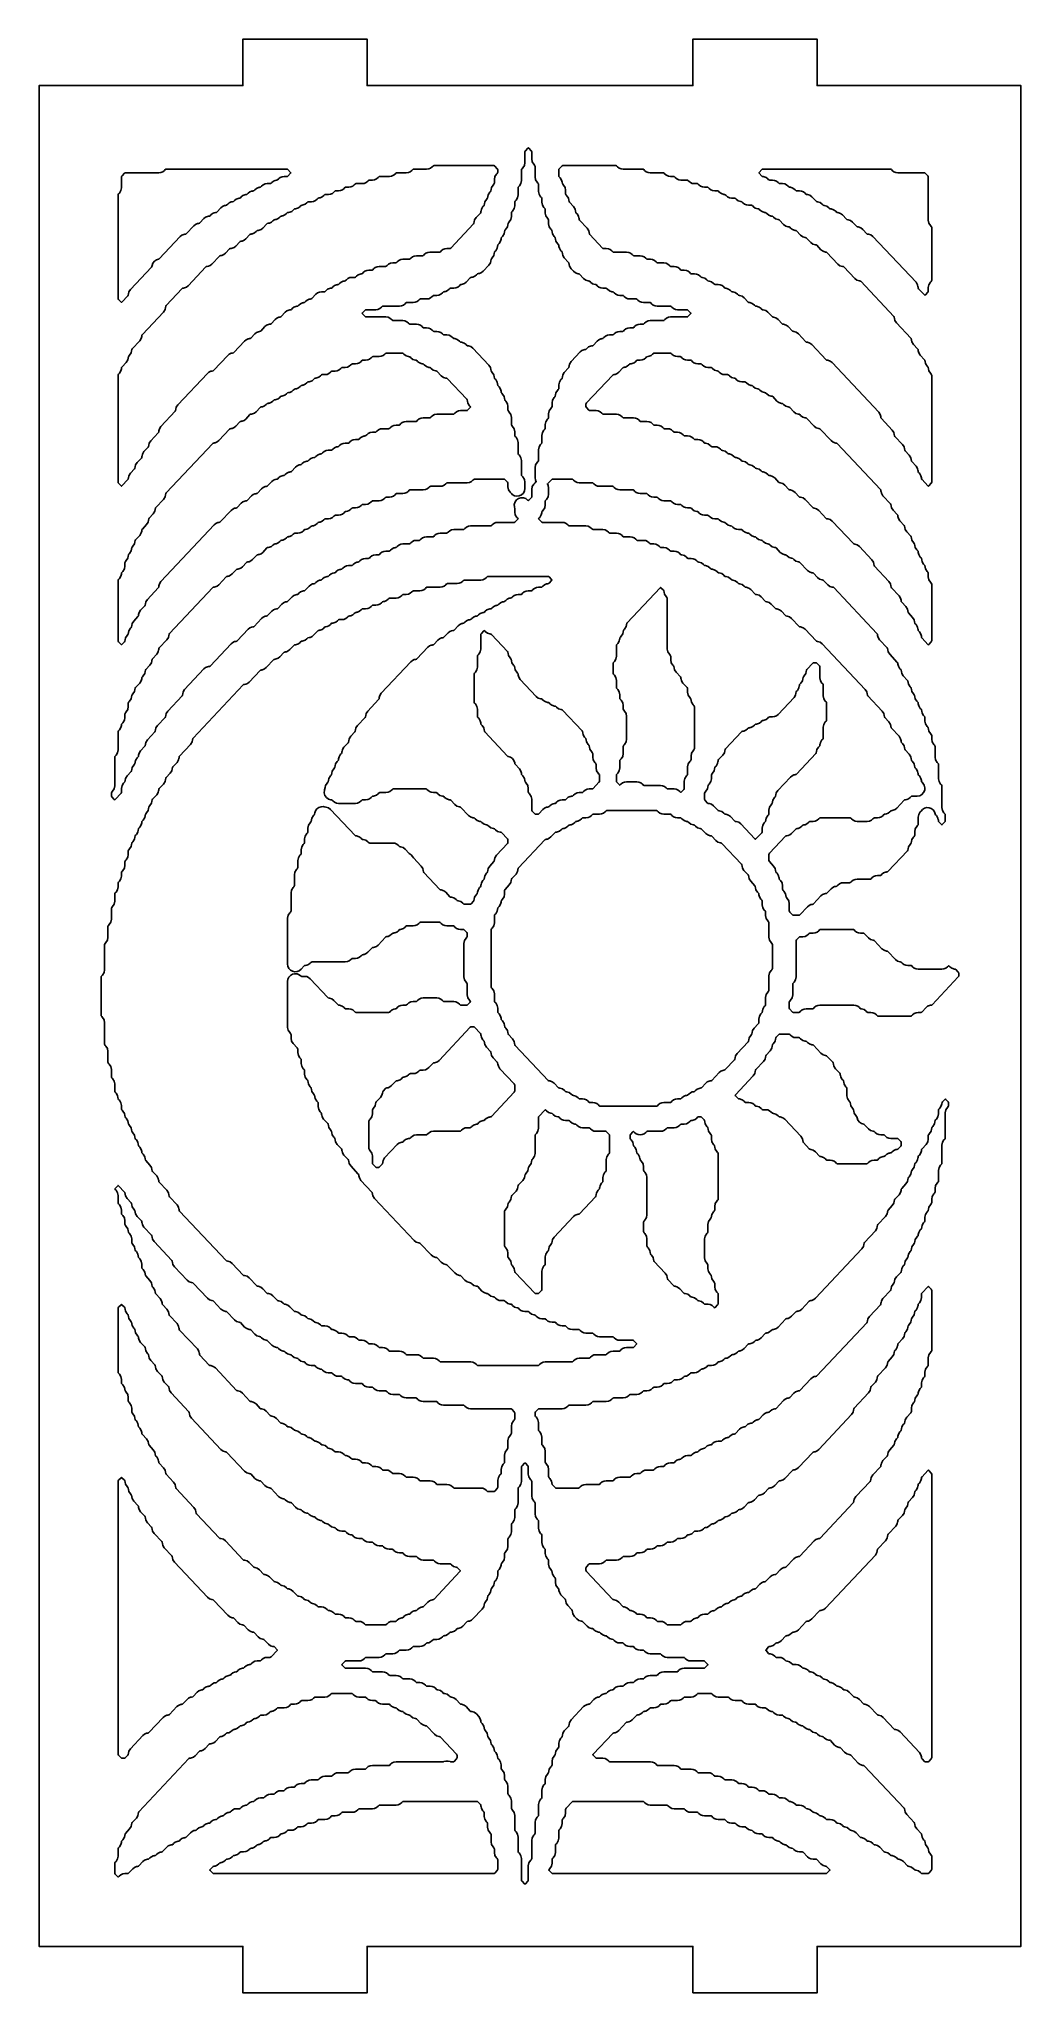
# Model space of a CAD drawing. Header units: millimetres. Extents: x 2 to 65, y 2 to 128.
import ezdxf

# ---------------------------------------------------------------- set-up
doc = ezdxf.new("R2010")
doc.units = ezdxf.units.MM
doc.layers.add('CUT', color=1, linetype='Continuous')

msp = doc.modelspace()

# ---------------------------------------------------------------- linework, layer by layer
at = {"layer": 'CUT'}
for points in [[(44.134, 2), (52.134, 2), (52.134, 5), (65.2679, 5), (65.2679, 125), (52.134, 125), (52.134, 128), (44.134, 128), (44.134, 125), (23.134, 125), (23.134, 128), (15.134, 128), (15.134, 125), (2, 125), (2, 5), (15.134, 5), (15.134, 2), (23.134, 2), (23.134, 5), (44.134, 5)], [(6.6877, 79.1398), (6.6637, 79.1776), (6.6554, 79.2216), (6.6554, 79.3593), (6.6637, 79.4033), (6.6877, 79.4411), (6.7381, 79.4947), (6.8386, 79.6529), (6.8738, 79.8371), (6.8738, 81.683), (6.8822, 81.727), (6.9062, 81.7648), (6.9565, 81.8183), (7.0571, 81.9766), (7.0923, 82.1608), (7.0923, 83.3095), (7.1006, 83.3535), (7.1246, 83.3913), (7.175, 83.4449), (7.2755, 83.6031), (7.2994, 83.7283), (7.3018, 83.7278), (7.3191, 83.8183), (7.3431, 83.856), (7.3934, 83.9096), (7.494, 84.0679), (7.5292, 84.2521), (7.5292, 84.4714), (7.5375, 84.5153), (7.5616, 84.5531), (7.6119, 84.6067), (7.7124, 84.765), (7.7476, 84.9492), (7.7476, 85.1685), (7.756, 85.2124), (7.78, 85.2502), (7.8303, 85.3038), (7.9309, 85.4621), (7.9548, 85.5872), (7.9572, 85.5867), (7.9744, 85.6772), (7.9985, 85.715), (8.0488, 85.7685), (8.1493, 85.9268), (8.1732, 86.0519), (8.1756, 86.0515), (8.1929, 86.1419), (8.2169, 86.1797), (8.4857, 86.4656), (8.5862, 86.6239), (8.6101, 86.749), (8.6125, 86.7486), (8.6298, 86.839), (8.6538, 86.8768), (8.7041, 86.9303), (8.8047, 87.0886), (8.8286, 87.2138), (8.831, 87.2133), (8.8482, 87.3037), (8.8723, 87.3415), (9.141, 87.6274), (9.2416, 87.7857), (9.2655, 87.9108), (9.2679, 87.9104), (9.2852, 88.0008), (9.3092, 88.0386), (9.5779, 88.3245), (9.6785, 88.4828), (9.7024, 88.6079), (9.7048, 88.6075), (9.7221, 88.6979), (9.7461, 88.7357), (10.2333, 89.254), (10.3338, 89.4123), (10.3577, 89.5374), (10.3601, 89.5369), (10.3774, 89.6274), (10.4014, 89.6652), (13.1855, 92.6266), (13.2108, 92.6471), (13.2767, 92.6561), (13.2761, 92.6603), (13.3455, 92.6698), (13.47, 92.7237), (13.5754, 92.809), (14.0593, 93.3237), (14.0846, 93.3441), (14.1505, 93.3532), (14.1499, 93.3574), (14.2193, 93.3669), (14.3438, 93.4208), (14.4492, 93.5061), (14.7147, 93.7885), (14.7399, 93.8089), (14.8058, 93.8179), (14.8052, 93.8222), (14.8746, 93.8317), (14.9991, 93.8855), (15.1046, 93.9708), (15.37, 94.2532), (15.3953, 94.2736), (15.4612, 94.2826), (15.4606, 94.2869), (15.53, 94.2964), (15.6545, 94.3502), (15.7599, 94.4355), (16.0254, 94.7179), (16.0506, 94.7383), (16.1165, 94.7474), (16.1159, 94.7516), (16.1853, 94.7611), (16.3098, 94.815), (16.4153, 94.9003), (16.6807, 95.1827), (16.706, 95.2031), (16.7719, 95.2121), (16.7713, 95.2164), (16.8407, 95.2259), (16.9652, 95.2797), (17.0706, 95.365), (17.1176, 95.415), (17.1429, 95.4354), (17.2088, 95.4445), (17.2082, 95.4487), (17.2776, 95.4582), (17.4021, 95.5121), (17.5075, 95.5974), (17.5545, 95.6474), (17.5798, 95.6678), (17.6457, 95.6768), (17.6451, 95.6811), (17.7145, 95.6906), (17.839, 95.7444), (17.9444, 95.8297), (17.9914, 95.8797), (18.0167, 95.9002), (18.0826, 95.9092), (18.082, 95.9135), (18.1514, 95.923), (18.2759, 95.9768), (18.3813, 96.0621), (18.4283, 96.1121), (18.4536, 96.1325), (18.4857, 96.1369), (18.6724, 96.1369), (18.8067, 96.1553), (18.9312, 96.2092), (19.0367, 96.2945), (19.0837, 96.3445), (19.1089, 96.3649), (19.1748, 96.3739), (19.1742, 96.3782), (19.2436, 96.3877), (19.3681, 96.4415), (19.4736, 96.5268), (19.5206, 96.5768), (19.5458, 96.5973), (19.6117, 96.6063), (19.6112, 96.6106), (19.6805, 96.6201), (19.805, 96.6739), (19.9105, 96.7592), (19.9575, 96.8092), (19.9827, 96.8296), (20.0486, 96.8386), (20.0481, 96.8429), (20.1174, 96.8524), (20.2419, 96.9062), (20.3474, 96.9915), (20.3944, 97.0416), (20.4196, 97.062), (20.4518, 97.0664), (20.6384, 97.0664), (20.7728, 97.0848), (20.8973, 97.1386), (21.0027, 97.2239), (21.0497, 97.2739), (21.075, 97.2944), (21.1071, 97.2988), (21.2938, 97.2988), (21.4281, 97.3171), (21.5526, 97.371), (21.6581, 97.4563), (21.7051, 97.5063), (21.7303, 97.5267), (21.7962, 97.5357), (21.7957, 97.54), (21.865, 97.5495), (21.9895, 97.6033), (22.095, 97.6886), (22.142, 97.7387), (22.1672, 97.7591), (22.1994, 97.7635), (22.386, 97.7635), (22.5204, 97.7819), (22.6449, 97.8357), (22.7503, 97.921), (22.7973, 97.971), (22.8226, 97.9914), (22.8547, 97.9959), (23.0414, 97.9959), (23.1757, 98.0142), (23.3002, 98.0681), (23.4057, 98.1534), (23.4527, 98.2034), (23.4779, 98.2238), (23.5101, 98.2282), (23.9152, 98.2282), (24.0495, 98.2466), (24.174, 98.3004), (24.2795, 98.3857), (24.3265, 98.4358), (24.3517, 98.4562), (24.3839, 98.4606), (24.5705, 98.4606), (24.7049, 98.479), (24.8294, 98.5328), (24.9348, 98.6181), (24.9819, 98.6681), (25.0071, 98.6885), (25.0392, 98.6929), (25.4443, 98.6929), (25.5787, 98.7113), (25.7032, 98.7652), (25.8086, 98.8505), (25.8557, 98.9005), (25.8809, 98.9209), (25.913, 98.9253), (26.755, 98.9253), (26.8894, 98.9437), (27.0139, 98.9975), (27.1193, 99.0828), (27.1664, 99.1329), (27.1916, 99.1533), (27.2238, 99.1577), (27.8473, 99.1577), (27.9817, 99.1761), (28.1061, 99.2299), (28.2116, 99.3152), (28.2586, 99.3652), (28.2838, 99.3856), (28.316, 99.39), (29.5949, 99.39), (29.7293, 99.4084), (29.8537, 99.4623), (29.9592, 99.5476), (30.0062, 99.5976), (30.0314, 99.618), (30.0636, 99.6224), (31.9615, 99.6224), (31.9937, 99.618), (32.0189, 99.5976), (32.1816, 99.4245), (32.2057, 99.3867), (32.214, 99.3427), (32.214, 99.1234), (32.2492, 98.9392), (32.3498, 98.781), (32.4325, 98.6929), (32.435, 98.6953), (32.4908, 98.6326), (32.6297, 98.5527), (32.7868, 98.5208), (32.9459, 98.5403), (33.0906, 98.6092), (33.2062, 98.7203), (33.2806, 98.8622), (33.3063, 99.0205), (33.3063, 99.4243), (33.2711, 99.6085), (33.1706, 99.7668), (33.1202, 99.8203), (33.0962, 99.8581), (33.0878, 99.9021), (33.0878, 100.8185), (33.0527, 101.0027), (32.9521, 101.1609), (32.9018, 101.2145), (32.8778, 101.2523), (32.8694, 101.2963), (32.8694, 101.9803), (32.8342, 102.1645), (32.7337, 102.3228), (32.6833, 102.3763), (32.6593, 102.4141), (32.6509, 102.4581), (32.6509, 102.6774), (32.6158, 102.8616), (32.5152, 103.0199), (32.4649, 103.0734), (32.4409, 103.1112), (32.4325, 103.1552), (32.4325, 103.6069), (32.3973, 103.791), (32.2968, 103.9493), (32.2464, 104.0029), (32.2224, 104.0407), (32.214, 104.0846), (32.214, 104.3039), (32.1789, 104.4881), (32.0783, 104.6464), (32.028, 104.7), (32.004, 104.7378), (31.9867, 104.8282), (31.9843, 104.8277), (31.9604, 104.9529), (31.8599, 105.1112), (31.8095, 105.1647), (31.7855, 105.2025), (31.7683, 105.2929), (31.7659, 105.2925), (31.742, 105.4176), (31.6414, 105.5759), (31.5911, 105.6294), (31.5671, 105.6672), (31.5498, 105.7577), (31.5474, 105.7572), (31.5235, 105.8823), (31.423, 106.0406), (31.3726, 106.0942), (31.3486, 106.132), (31.3314, 106.2224), (31.329, 106.2219), (31.3051, 106.3471), (31.2045, 106.5053), (31.1542, 106.5589), (31.1302, 106.5967), (31.1129, 106.6871), (31.1105, 106.6867), (31.0866, 106.8118), (30.9861, 106.9701), (29.9592, 108.0624), (29.8236, 108.1646), (29.6616, 108.2154), (29.5943, 108.2245), (29.5693, 108.2447), (29.5223, 108.2948), (29.3867, 108.3969), (29.2247, 108.4478), (29.1574, 108.4569), (29.1324, 108.4771), (29.0854, 108.5271), (28.9498, 108.6293), (28.7878, 108.6802), (28.7205, 108.6892), (28.6955, 108.7095), (28.6485, 108.7595), (28.543, 108.8448), (28.4186, 108.8986), (28.2842, 108.917), (28.0976, 108.917), (28.0654, 108.9214), (28.0402, 108.9418), (27.9931, 108.9919), (27.8877, 109.0772), (27.7632, 109.131), (27.6288, 109.1494), (27.4422, 109.1494), (27.41, 109.1538), (27.3848, 109.1742), (27.3378, 109.2242), (27.2323, 109.3095), (27.1079, 109.3633), (26.9735, 109.3817), (26.7869, 109.3817), (26.7547, 109.3861), (26.7295, 109.4066), (26.6824, 109.4566), (26.577, 109.5419), (26.4525, 109.5957), (26.3181, 109.6141), (25.913, 109.6141), (25.8809, 109.6185), (25.8557, 109.6389), (25.8086, 109.689), (25.7032, 109.7743), (25.5787, 109.8281), (25.4443, 109.8465), (24.8208, 109.8465), (24.7886, 109.8509), (24.7634, 109.8713), (24.7164, 109.9213), (24.6109, 110.0066), (24.4865, 110.0604), (24.3521, 110.0788), (23.0732, 110.0788), (23.041, 110.0832), (23.0158, 110.1037), (22.8466, 110.2837), (22.8276, 110.3112), (22.8466, 110.3387), (23.0158, 110.5188), (23.041, 110.5392), (23.0732, 110.5436), (23.6967, 110.5436), (23.8311, 110.562), (23.9556, 110.6158), (24.061, 110.7011), (24.1081, 110.7511), (24.1333, 110.7715), (24.1654, 110.7759), (25.2259, 110.7759), (25.3603, 110.7943), (25.4847, 110.8482), (25.5902, 110.9335), (25.6372, 110.9835), (25.6624, 111.0039), (25.6946, 111.0083), (26.0997, 111.0083), (26.2341, 111.0267), (26.3585, 111.0805), (26.464, 111.1658), (26.511, 111.2158), (26.5362, 111.2363), (26.5684, 111.2407), (26.9735, 111.2407), (27.1079, 111.2591), (27.2323, 111.3129), (27.3378, 111.3982), (27.3848, 111.4482), (27.41, 111.4686), (27.4422, 111.473), (27.6288, 111.473), (27.7632, 111.4914), (27.8877, 111.5453), (27.9931, 111.6306), (28.0402, 111.6806), (28.0654, 111.701), (28.1313, 111.71), (28.1307, 111.7143), (28.2001, 111.7238), (28.3246, 111.7776), (28.43, 111.8629), (28.4771, 111.9129), (28.5023, 111.9334), (28.5345, 111.9378), (28.7211, 111.9378), (28.8555, 111.9562), (28.9799, 112.01), (29.0854, 112.0953), (29.1324, 112.1453), (29.1576, 112.1657), (29.2236, 112.1747), (29.223, 112.179), (29.2924, 112.1885), (29.4168, 112.2423), (29.5223, 112.3276), (29.7878, 112.61), (29.813, 112.6305), (29.8789, 112.6395), (29.8783, 112.6437), (29.9477, 112.6532), (30.0722, 112.7071), (30.1776, 112.7924), (30.2247, 112.8424), (30.2499, 112.8628), (30.3158, 112.8718), (30.3152, 112.8761), (30.3846, 112.8856), (30.5091, 112.9394), (30.6145, 113.0247), (30.9861, 113.42), (31.0866, 113.5782), (31.1105, 113.7034), (31.1129, 113.7029), (31.1302, 113.7934), (31.1542, 113.8311), (31.2045, 113.8847), (31.3051, 114.043), (31.329, 114.1681), (31.3314, 114.1677), (31.3486, 114.2581), (31.3726, 114.2959), (31.423, 114.3494), (31.5235, 114.5077), (31.5474, 114.6328), (31.5498, 114.6324), (31.5671, 114.7228), (31.5911, 114.7606), (31.6414, 114.8142), (31.742, 114.9724), (31.7659, 115.0976), (31.7683, 115.0971), (31.7855, 115.1875), (31.8095, 115.2253), (31.8599, 115.2789), (31.9604, 115.4372), (31.9843, 115.5623), (31.9867, 115.5618), (32.004, 115.6523), (32.028, 115.6901), (32.0783, 115.7436), (32.1789, 115.9019), (32.2028, 116.027), (32.2052, 116.0266), (32.2224, 116.117), (32.2464, 116.1548), (32.2968, 116.2083), (32.3973, 116.3666), (32.4325, 116.5508), (32.4325, 116.7701), (32.4409, 116.8141), (32.4649, 116.8519), (32.5152, 116.9054), (32.6158, 117.0637), (32.6509, 117.2479), (32.6509, 117.4672), (32.6593, 117.5112), (32.6833, 117.549), (32.7337, 117.6025), (32.8342, 117.7608), (32.8694, 117.945), (32.8694, 118.3967), (32.8778, 118.4407), (32.9018, 118.4784), (32.9521, 118.532), (33.0527, 118.6903), (33.0878, 118.8745), (33.0878, 119.5585), (33.0962, 119.6025), (33.1202, 119.6403), (33.1706, 119.6938), (33.2711, 119.8521), (33.3063, 120.0363), (33.3063, 120.7203), (33.3147, 120.7643), (33.3387, 120.8021), (33.4967, 120.9702), (33.5247, 120.9916), (33.5528, 120.9702), (33.7108, 120.8021), (33.7348, 120.7643), (33.7432, 120.7203), (33.7432, 120.2687), (33.7784, 120.0845), (33.8789, 119.9262), (33.9293, 119.8726), (33.9533, 119.8348), (33.9617, 119.7909), (33.9617, 119.1068), (33.9968, 118.9226), (34.0974, 118.7644), (34.1477, 118.7108), (34.1717, 118.673), (34.1801, 118.629), (34.1801, 118.1774), (34.2153, 117.9932), (34.3158, 117.8349), (34.3662, 117.7813), (34.3902, 117.7436), (34.3986, 117.6996), (34.3986, 117.4803), (34.4337, 117.2961), (34.5343, 117.1378), (34.5846, 117.0843), (34.6086, 117.0465), (34.617, 117.0025), (34.617, 116.7832), (34.6522, 116.599), (34.7527, 116.4407), (34.8031, 116.3872), (34.8271, 116.3494), (34.8355, 116.3054), (34.8355, 116.0861), (34.8706, 115.9019), (34.9712, 115.7436), (35.0215, 115.6901), (35.0455, 115.6523), (35.0628, 115.5618), (35.0652, 115.5623), (35.0891, 115.4372), (35.1896, 115.2789), (35.24, 115.2253), (35.264, 115.1875), (35.2812, 115.0971), (35.2836, 115.0976), (35.3075, 114.9724), (35.4081, 114.8142), (35.4584, 114.7606), (35.4824, 114.7228), (35.4997, 114.6324), (35.5021, 114.6328), (35.526, 114.5077), (35.6265, 114.3494), (35.6769, 114.2959), (35.7009, 114.2581), (35.7181, 114.1677), (35.7205, 114.1681), (35.7444, 114.043), (35.845, 113.8847), (36.1138, 113.5988), (36.1378, 113.561), (36.155, 113.4706), (36.1574, 113.471), (36.1813, 113.3459), (36.2819, 113.1876), (36.435, 113.0247), (36.5706, 112.9226), (36.7325, 112.8717), (36.7998, 112.8626), (36.8248, 112.8424), (37.0903, 112.56), (37.2259, 112.4579), (37.3879, 112.407), (37.4552, 112.3979), (37.4802, 112.3777), (37.5272, 112.3276), (37.6628, 112.2255), (37.8248, 112.1746), (37.8921, 112.1655), (37.9171, 112.1453), (37.9641, 112.0953), (38.0696, 112.01), (38.194, 111.9562), (38.3284, 111.9378), (38.515, 111.9378), (38.5472, 111.9334), (38.5724, 111.9129), (38.6195, 111.8629), (38.7551, 111.7608), (38.917, 111.7099), (38.9843, 111.7008), (39.0093, 111.6806), (39.0564, 111.6306), (39.1618, 111.5453), (39.2863, 111.4914), (39.4207, 111.473), (39.6073, 111.473), (39.6395, 111.4686), (39.6647, 111.4482), (39.7117, 111.3982), (39.8172, 111.3129), (39.9416, 111.2591), (40.076, 111.2407), (40.4811, 111.2407), (40.5133, 111.2363), (40.5385, 111.2158), (40.5855, 111.1658), (40.691, 111.0805), (40.8154, 111.0267), (40.9498, 111.0083), (41.3549, 111.0083), (41.3871, 111.0039), (41.4123, 110.9835), (41.4593, 110.9335), (41.5648, 110.8482), (41.6892, 110.7943), (41.8236, 110.7759), (42.6656, 110.7759), (42.6978, 110.7715), (42.723, 110.7511), (42.77, 110.7011), (42.8755, 110.6158), (42.9999, 110.562), (43.1343, 110.5436), (43.7579, 110.5436), (43.79, 110.5392), (43.8152, 110.5188), (43.9845, 110.3387), (44.0035, 110.3112), (43.9845, 110.2837), (43.8152, 110.1037), (43.79, 110.0832), (43.7579, 110.0788), (42.6974, 110.0788), (42.563, 110.0604), (42.4386, 110.0066), (42.3331, 109.9213), (42.2861, 109.8713), (42.2609, 109.8509), (42.2287, 109.8465), (41.3867, 109.8465), (41.2523, 109.8281), (41.1279, 109.7743), (41.0224, 109.689), (40.9754, 109.6389), (40.9502, 109.6185), (40.918, 109.6141), (40.7314, 109.6141), (40.597, 109.5957), (40.4725, 109.5419), (40.3671, 109.4566), (40.32, 109.4066), (40.2948, 109.3861), (40.2626, 109.3817), (40.076, 109.3817), (39.9416, 109.3633), (39.8172, 109.3095), (39.7117, 109.2242), (39.6647, 109.1742), (39.6395, 109.1538), (39.6073, 109.1494), (39.4207, 109.1494), (39.2863, 109.131), (39.1618, 109.0772), (39.0564, 108.9919), (39.0093, 108.9418), (38.9841, 108.9214), (38.9519, 108.917), (38.7653, 108.917), (38.6309, 108.8986), (38.5065, 108.8448), (38.401, 108.7595), (38.354, 108.7095), (38.3288, 108.689), (38.2628, 108.68), (38.2634, 108.6758), (38.194, 108.6663), (38.0696, 108.6124), (37.9641, 108.5271), (37.6986, 108.2447), (37.6734, 108.2243), (37.6075, 108.2153), (37.6081, 108.211), (37.5387, 108.2015), (37.4142, 108.1477), (37.3088, 108.0624), (37.2617, 108.0124), (37.2365, 107.992), (37.1706, 107.9829), (37.1712, 107.9787), (37.1018, 107.9692), (36.9773, 107.9153), (36.8719, 107.83), (36.2819, 107.2024), (36.1813, 107.0442), (36.1574, 106.919), (36.155, 106.9195), (36.1378, 106.8291), (36.1138, 106.7913), (35.845, 106.5053), (35.7444, 106.3471), (35.7205, 106.2219), (35.7181, 106.2224), (35.7009, 106.132), (35.6769, 106.0942), (35.6265, 106.0406), (35.526, 105.8823), (35.4908, 105.6981), (35.4908, 105.4788), (35.4824, 105.4349), (35.4584, 105.3971), (35.4081, 105.3435), (35.3075, 105.1852), (35.2836, 105.0601), (35.2812, 105.0606), (35.264, 104.9701), (35.24, 104.9323), (35.1896, 104.8788), (35.0891, 104.7205), (35.0539, 104.5363), (35.0539, 104.317), (35.0455, 104.273), (35.0215, 104.2352), (34.9712, 104.1817), (34.8706, 104.0234), (34.8355, 103.8392), (34.8355, 103.6199), (34.8271, 103.5759), (34.8031, 103.5382), (34.7527, 103.4846), (34.6522, 103.3263), (34.617, 103.1421), (34.617, 102.9228), (34.6086, 102.8788), (34.5846, 102.8411), (34.5343, 102.7875), (34.4337, 102.6292), (34.3986, 102.445), (34.3986, 101.9934), (34.3902, 101.9494), (34.3662, 101.9116), (34.3158, 101.858), (34.2153, 101.6998), (34.1801, 101.5156), (34.1801, 100.8315), (34.1717, 100.7876), (34.1477, 100.7498), (34.0974, 100.6962), (33.9968, 100.5379), (33.9617, 100.3537), (33.9617, 99.7175), (33.9873, 99.5593), (34.0388, 99.4612), (34.0199, 99.4504), (33.9642, 99.3877), (33.9617, 99.39), (33.8789, 99.302), (33.7784, 99.1437), (33.7432, 98.9596), (33.7432, 98.5557), (33.757, 98.4709), (33.7457, 98.4582), (33.7432, 98.4606), (33.5528, 98.258), (33.5247, 98.2366), (33.4967, 98.258), (33.4835, 98.2721), (33.3564, 98.3697), (33.205, 98.4222), (33.0447, 98.424), (32.8921, 98.375), (32.7628, 98.2802), (32.6702, 98.1494), (32.6237, 97.996), (32.6281, 97.8358), (32.6509, 97.7162), (32.6509, 97.4969), (32.6861, 97.3127), (32.7867, 97.1544), (32.8435, 97.0939), (32.8625, 97.0664), (32.8435, 97.0389), (32.6743, 96.8588), (32.649, 96.8384), (32.6169, 96.834), (31.5564, 96.834), (31.4221, 96.8156), (31.2976, 96.7618), (31.1922, 96.6765), (31.1451, 96.6265), (31.1199, 96.6061), (31.0877, 96.6017), (29.8088, 96.6017), (29.6745, 96.5833), (29.55, 96.5294), (29.4446, 96.4441), (29.3975, 96.3941), (29.3723, 96.3737), (29.3401, 96.3693), (28.7166, 96.3693), (28.5822, 96.3509), (28.4577, 96.2971), (28.3523, 96.2118), (28.3053, 96.1617), (28.28, 96.1413), (28.2479, 96.1369), (27.8428, 96.1369), (27.7084, 96.1185), (27.5839, 96.0647), (27.4785, 95.9794), (27.4315, 95.9294), (27.4062, 95.909), (27.3741, 95.9046), (26.969, 95.9046), (26.8346, 95.8862), (26.7101, 95.8323), (26.6047, 95.747), (26.5577, 95.697), (26.5324, 95.6766), (26.5003, 95.6722), (26.3136, 95.6722), (26.1793, 95.6538), (26.0548, 95.6), (25.9493, 95.5147), (25.9023, 95.4647), (25.8771, 95.4442), (25.8449, 95.4398), (25.4398, 95.4398), (25.3055, 95.4214), (25.181, 95.3676), (25.0755, 95.2823), (25.0285, 95.2323), (25.0033, 95.2119), (24.9374, 95.2028), (24.938, 95.1986), (24.8686, 95.1891), (24.7441, 95.1352), (24.6386, 95.0499), (24.5916, 94.9999), (24.5664, 94.9795), (24.5342, 94.9751), (24.3476, 94.9751), (24.2132, 94.9567), (24.0887, 94.9029), (23.9833, 94.8176), (23.9363, 94.7676), (23.911, 94.7471), (23.8789, 94.7427), (23.6922, 94.7427), (23.5579, 94.7243), (23.4334, 94.6705), (23.3279, 94.5852), (23.2809, 94.5352), (23.2557, 94.5148), (23.2235, 94.5104), (23.0369, 94.5104), (22.9025, 94.492), (22.778, 94.4382), (22.6726, 94.3529), (22.6256, 94.3028), (22.6003, 94.2824), (22.5344, 94.2734), (22.535, 94.2691), (22.4656, 94.2596), (22.3411, 94.2058), (22.2357, 94.1205), (22.1887, 94.0705), (22.1634, 94.05), (22.1313, 94.0456), (21.9446, 94.0456), (21.8103, 94.0272), (21.6858, 93.9734), (21.5803, 93.8881), (21.5333, 93.8381), (21.5081, 93.8177), (21.4422, 93.8087), (21.4428, 93.8044), (21.3734, 93.7949), (21.2489, 93.7411), (21.1434, 93.6558), (21.0964, 93.6057), (21.0712, 93.5853), (21.0053, 93.5763), (21.0059, 93.572), (20.9365, 93.5625), (20.812, 93.5087), (20.7065, 93.4234), (20.6595, 93.3734), (20.6343, 93.3529), (20.5684, 93.3439), (20.5689, 93.3397), (20.4996, 93.3302), (20.3751, 93.2763), (20.2696, 93.191), (20.2226, 93.141), (20.1974, 93.1206), (20.1315, 93.1116), (20.132, 93.1073), (20.0627, 93.0978), (19.9382, 93.044), (19.8327, 92.9587), (19.7857, 92.9086), (19.7605, 92.8882), (19.6946, 92.8792), (19.6951, 92.8749), (19.6258, 92.8654), (19.5013, 92.8116), (19.3958, 92.7263), (19.1304, 92.4439), (19.1051, 92.4235), (19.0392, 92.4145), (19.0398, 92.4102), (18.9704, 92.4007), (18.8459, 92.3469), (18.7405, 92.2616), (18.6935, 92.2115), (18.6682, 92.1911), (18.6023, 92.1821), (18.6029, 92.1778), (18.5335, 92.1683), (18.409, 92.1145), (18.3036, 92.0292), (18.0381, 91.7468), (18.0129, 91.7264), (17.947, 91.7174), (17.9475, 91.7131), (17.8782, 91.7036), (17.7537, 91.6498), (17.6482, 91.5645), (17.3828, 91.2821), (17.3575, 91.2617), (17.2916, 91.2526), (17.2922, 91.2484), (17.2228, 91.2389), (17.0983, 91.185), (16.9929, 91.0997), (16.7274, 90.8173), (16.7022, 90.7969), (16.6363, 90.7879), (16.6368, 90.7836), (16.5675, 90.7741), (16.443, 90.7203), (16.3375, 90.635), (15.8536, 90.1203), (15.8284, 90.0998), (15.7625, 90.0908), (15.763, 90.0865), (15.6937, 90.077), (15.5692, 90.0232), (15.4637, 89.9379), (14.7613, 89.1908), (14.7361, 89.1704), (14.6702, 89.1614), (14.6708, 89.1571), (14.6014, 89.1476), (14.4769, 89.0938), (14.3715, 89.0085), (13.0137, 87.5642), (12.9885, 87.5438), (12.9226, 87.5348), (12.9232, 87.5305), (12.8538, 87.521), (12.7293, 87.4672), (12.6239, 87.3819), (11.3785, 86.0572), (11.278, 85.8989), (11.2541, 85.7738), (11.2517, 85.7743), (11.2344, 85.6838), (11.2104, 85.646), (10.2863, 84.663), (10.1857, 84.5047), (10.1618, 84.3796), (10.1594, 84.3801), (10.1422, 84.2896), (10.1182, 84.2518), (9.6309, 83.7336), (9.5304, 83.5753), (9.5065, 83.4501), (9.5041, 83.4506), (9.4868, 83.3602), (9.4628, 83.3224), (8.9756, 82.8041), (8.875, 82.6458), (8.8511, 82.5207), (8.8487, 82.5211), (8.8315, 82.4307), (8.8075, 82.3929), (8.5387, 82.107), (8.4381, 81.9487), (8.4142, 81.8236), (8.4118, 81.824), (8.3946, 81.7336), (8.3706, 81.6958), (8.3202, 81.6423), (8.2197, 81.484), (8.1958, 81.3589), (8.1934, 81.3593), (8.1761, 81.2689), (8.1521, 81.2311), (8.1018, 81.1775), (8.0012, 81.0193), (7.9773, 80.8941), (7.9749, 80.8946), (7.9577, 80.8042), (7.9337, 80.7664), (7.6649, 80.4805), (7.5643, 80.3222), (7.5404, 80.197), (7.538, 80.1975), (7.5208, 80.1071), (7.4968, 80.0693), (7.4464, 80.0157), (7.3459, 79.8574), (7.3107, 79.6732), (7.3107, 79.4539), (7.3023, 79.41), (7.2783, 79.3722), (6.9018, 78.9717), (6.8738, 78.9503), (6.8458, 78.9717)], [(7.3191, 106.8224), (7.3431, 106.8602), (7.6119, 107.1461), (7.7124, 107.3044), (7.7363, 107.4295), (7.7387, 107.4291), (7.756, 107.5195), (7.78, 107.5573), (7.8303, 107.6108), (7.9309, 107.7691), (7.9548, 107.8943), (7.9572, 107.8938), (7.9744, 107.9842), (7.9985, 108.022), (8.4857, 108.5403), (8.5862, 108.6986), (8.6101, 108.8237), (8.6125, 108.8233), (8.6298, 108.9137), (8.6538, 108.9515), (10.0149, 110.3992), (10.1154, 110.5575), (10.1393, 110.6826), (10.1417, 110.6822), (10.159, 110.7726), (10.183, 110.8104), (11.2195, 111.9129), (11.2447, 111.9334), (11.3106, 111.9424), (11.31, 111.9467), (11.3794, 111.9562), (11.5039, 112.01), (11.6093, 112.0953), (12.7486, 113.3071), (12.7739, 113.3275), (12.8398, 113.3366), (12.8392, 113.3408), (12.9086, 113.3503), (13.0331, 113.4042), (13.1385, 113.4895), (13.6224, 114.0042), (13.6477, 114.0246), (13.7136, 114.0337), (13.713, 114.0379), (13.7824, 114.0474), (13.9069, 114.1013), (14.0123, 114.1866), (14.2778, 114.469), (14.303, 114.4894), (14.3689, 114.4984), (14.3683, 114.5027), (14.4377, 114.5122), (14.5622, 114.566), (14.6677, 114.6513), (14.9331, 114.9337), (14.9584, 114.9541), (15.0243, 114.9631), (15.0237, 114.9674), (15.0931, 114.9769), (15.2176, 115.0307), (15.323, 115.116), (15.5885, 115.3984), (15.6137, 115.4188), (15.6796, 115.4279), (15.679, 115.4321), (15.7484, 115.4416), (15.8729, 115.4955), (15.9784, 115.5808), (16.0254, 115.6308), (16.0506, 115.6512), (16.1165, 115.6602), (16.1159, 115.6645), (16.1853, 115.674), (16.3098, 115.7278), (16.4153, 115.8131), (16.6807, 116.0955), (16.706, 116.1159), (16.7719, 116.125), (16.7713, 116.1292), (16.8407, 116.1387), (16.9652, 116.1926), (17.0706, 116.2779), (17.1176, 116.3279), (17.1429, 116.3483), (17.2088, 116.3573), (17.2082, 116.3616), (17.2776, 116.3711), (17.4021, 116.4249), (17.5075, 116.5102), (17.5545, 116.5602), (17.5798, 116.5807), (17.6457, 116.5897), (17.6451, 116.594), (17.7145, 116.6035), (17.839, 116.6573), (17.9444, 116.7426), (17.9914, 116.7926), (18.0167, 116.813), (18.0826, 116.822), (18.082, 116.8263), (18.1514, 116.8358), (18.2759, 116.8896), (18.3813, 116.9749), (18.4283, 117.025), (18.4536, 117.0454), (18.5195, 117.0544), (18.5189, 117.0587), (18.5883, 117.0682), (18.7128, 117.122), (18.8182, 117.2073), (18.8652, 117.2573), (18.8905, 117.2778), (18.9564, 117.2868), (18.9558, 117.2911), (19.0252, 117.3006), (19.1497, 117.3544), (19.2551, 117.4397), (19.3021, 117.4897), (19.3274, 117.5101), (19.3595, 117.5145), (19.5462, 117.5145), (19.6805, 117.5329), (19.805, 117.5867), (19.9105, 117.672), (19.9575, 117.7221), (19.9827, 117.7425), (20.0486, 117.7515), (20.0481, 117.7558), (20.1174, 117.7653), (20.2419, 117.8191), (20.3474, 117.9044), (20.3944, 117.9544), (20.4196, 117.9749), (20.4518, 117.9793), (20.6384, 117.9793), (20.7728, 117.9976), (20.8973, 118.0515), (21.0027, 118.1368), (21.0497, 118.1868), (21.075, 118.2072), (21.1071, 118.2116), (21.2938, 118.2116), (21.4281, 118.23), (21.5526, 118.2838), (21.6581, 118.3691), (21.7051, 118.4192), (21.7303, 118.4396), (21.7625, 118.444), (21.9491, 118.444), (22.0835, 118.4624), (22.208, 118.5162), (22.3134, 118.6015), (22.3604, 118.6515), (22.3857, 118.6719), (22.4178, 118.6763), (22.8229, 118.6763), (22.9573, 118.6947), (23.0818, 118.7486), (23.1872, 118.8339), (23.2342, 118.8839), (23.2595, 118.9043), (23.2916, 118.9087), (23.4783, 118.9087), (23.6126, 118.9271), (23.7371, 118.9809), (23.8426, 119.0662), (23.8896, 119.1163), (23.9148, 119.1367), (23.947, 119.1411), (24.5705, 119.1411), (24.7049, 119.1595), (24.8294, 119.2133), (24.9348, 119.2986), (24.9819, 119.3486), (25.0071, 119.369), (25.0392, 119.3734), (25.6628, 119.3734), (25.7972, 119.3918), (25.9216, 119.4457), (26.0271, 119.531), (26.0741, 119.581), (26.0993, 119.6014), (26.1315, 119.6058), (26.9735, 119.6058), (27.1079, 119.6242), (27.2323, 119.678), (27.3378, 119.7633), (27.3848, 119.8134), (27.41, 119.8338), (27.4422, 119.8382), (31.3062, 119.8382), (31.3383, 119.8338), (31.3636, 119.8134), (31.5263, 119.6403), (31.5503, 119.6025), (31.5587, 119.5585), (31.5587, 119.4207), (31.5503, 119.3768), (31.5263, 119.339), (31.476, 119.2854), (31.3754, 119.1271), (31.3402, 118.943), (31.3402, 118.7236), (31.3319, 118.6797), (31.3078, 118.6419), (31.2575, 118.5883), (31.157, 118.43), (31.1331, 118.3049), (31.1307, 118.3054), (31.1134, 118.2149), (31.0894, 118.1772), (31.0391, 118.1236), (30.9385, 117.9653), (30.9146, 117.8402), (30.9122, 117.8406), (30.895, 117.7502), (30.8709, 117.7124), (30.8206, 117.6589), (30.7201, 117.5006), (30.6962, 117.3755), (30.6938, 117.3759), (30.6765, 117.2855), (30.6525, 117.2477), (30.6022, 117.1941), (30.5016, 117.0359), (30.4777, 116.9107), (30.4753, 116.9112), (30.458, 116.8208), (30.434, 116.783), (30.1653, 116.497), (30.0647, 116.3388), (30.0408, 116.2136), (30.0384, 116.2141), (30.0211, 116.1237), (29.9971, 116.0859), (28.5237, 114.5186), (28.4985, 114.4982), (28.4663, 114.4938), (28.2797, 114.4938), (28.1453, 114.4754), (28.0208, 114.4216), (27.9154, 114.3363), (27.8684, 114.2862), (27.8431, 114.2658), (27.811, 114.2614), (27.1874, 114.2614), (27.0531, 114.243), (26.9286, 114.1892), (26.8231, 114.1039), (26.7761, 114.0539), (26.7509, 114.0334), (26.7187, 114.029), (26.3136, 114.029), (26.1793, 114.0107), (26.0548, 113.9568), (25.9493, 113.8715), (25.9023, 113.8215), (25.8771, 113.8011), (25.8449, 113.7967), (25.4398, 113.7967), (25.3055, 113.7783), (25.181, 113.7245), (25.0755, 113.6392), (25.0285, 113.5891), (25.0033, 113.5687), (24.9711, 113.5643), (24.7845, 113.5643), (24.6501, 113.5459), (24.5256, 113.4921), (24.4202, 113.4068), (24.3732, 113.3568), (24.3479, 113.3364), (24.3158, 113.332), (23.9107, 113.332), (23.7763, 113.3136), (23.6518, 113.2597), (23.5464, 113.1744), (23.4994, 113.1244), (23.4741, 113.104), (23.442, 113.0996), (23.2553, 113.0996), (23.121, 113.0812), (22.9965, 113.0274), (22.891, 112.9421), (22.844, 112.892), (22.8188, 112.8716), (22.7529, 112.8626), (22.7535, 112.8583), (22.6841, 112.8488), (22.5596, 112.795), (22.4541, 112.7097), (22.4071, 112.6597), (22.3819, 112.6393), (22.3497, 112.6349), (22.1631, 112.6349), (22.0287, 112.6165), (21.9042, 112.5626), (21.7988, 112.4773), (21.7518, 112.4273), (21.7265, 112.4069), (21.6606, 112.3979), (21.6612, 112.3936), (21.5918, 112.3841), (21.4673, 112.3303), (21.3619, 112.245), (21.3149, 112.1949), (21.2896, 112.1745), (21.2237, 112.1655), (21.2243, 112.1612), (21.1549, 112.1517), (21.0304, 112.0979), (20.925, 112.0126), (20.878, 111.9626), (20.8527, 111.9422), (20.7868, 111.9331), (20.7874, 111.9289), (20.718, 111.9194), (20.5935, 111.8655), (20.4881, 111.7802), (20.4411, 111.7302), (20.4158, 111.7098), (20.3837, 111.7054), (20.197, 111.7054), (20.0627, 111.687), (19.9382, 111.6332), (19.8327, 111.5479), (19.5673, 111.2655), (19.542, 111.2451), (19.4761, 111.236), (19.4767, 111.2318), (19.4073, 111.2223), (19.2828, 111.1684), (19.1774, 111.0831), (19.1304, 111.0331), (19.1051, 111.0127), (19.0392, 111.0037), (19.0398, 110.9994), (18.9704, 110.9899), (18.8459, 110.9361), (18.7405, 110.8508), (18.6935, 110.8008), (18.6682, 110.7803), (18.6023, 110.7713), (18.6029, 110.767), (18.5335, 110.7575), (18.409, 110.7037), (18.3036, 110.6184), (18.2566, 110.5684), (18.2313, 110.548), (18.1654, 110.5389), (18.166, 110.5347), (18.0966, 110.5252), (17.9721, 110.4713), (17.8667, 110.386), (17.6012, 110.1037), (17.576, 110.0832), (17.5101, 110.0742), (17.5106, 110.0699), (17.4413, 110.0604), (17.3168, 110.0066), (17.2113, 109.9213), (16.9459, 109.6389), (16.9206, 109.6185), (16.8547, 109.6095), (16.8553, 109.6052), (16.7859, 109.5957), (16.6614, 109.5419), (16.556, 109.4566), (16.2905, 109.1742), (16.2653, 109.1538), (16.1994, 109.1448), (16.1999, 109.1405), (16.1306, 109.131), (16.0061, 109.0772), (15.9006, 108.9919), (15.6351, 108.7095), (15.6099, 108.689), (15.544, 108.68), (15.5446, 108.6758), (15.4752, 108.6663), (15.3507, 108.6124), (15.2453, 108.5271), (14.5429, 107.78), (14.5177, 107.7596), (14.4518, 107.7506), (14.4523, 107.7463), (14.3829, 107.7368), (14.2585, 107.683), (14.153, 107.5977), (13.2322, 106.6182), (13.207, 106.5978), (13.1411, 106.5887), (13.1416, 106.5845), (13.0722, 106.575), (12.9478, 106.5211), (12.8423, 106.4358), (10.9416, 104.4141), (10.8411, 104.2558), (10.8172, 104.1306), (10.8148, 104.1311), (10.7975, 104.0407), (10.7735, 104.0029), (9.8494, 103.0199), (9.7488, 102.8616), (9.7249, 102.7365), (9.7225, 102.7369), (9.7053, 102.6465), (9.6813, 102.6087), (9.194, 102.0904), (9.0935, 101.9321), (9.0696, 101.807), (9.0672, 101.8075), (9.0499, 101.717), (9.0259, 101.6792), (8.7571, 101.3933), (8.6566, 101.235), (8.6327, 101.1099), (8.6303, 101.1104), (8.613, 101.0199), (8.589, 100.9821), (8.3202, 100.6962), (8.2197, 100.5379), (8.1958, 100.4128), (8.1934, 100.4133), (8.1761, 100.3228), (8.1521, 100.285), (7.8833, 99.9991), (7.7828, 99.8408), (7.7589, 99.7157), (7.7565, 99.7162), (7.7392, 99.6257), (7.7152, 99.5879), (7.3387, 99.1875), (7.3107, 99.166), (7.2827, 99.1875), (7.1246, 99.3556), (7.1006, 99.3934), (7.0923, 99.4373), (7.0923, 106.3137), (7.1006, 106.3577), (7.1246, 106.3955), (7.175, 106.449), (7.2755, 106.6073), (7.2994, 106.7324), (7.3018, 106.732)], [(35.5735, 119.0531), (35.5232, 119.1066), (35.4992, 119.1444), (35.4908, 119.1884), (35.4908, 119.5585), (35.4992, 119.6025), (35.5232, 119.6403), (35.6859, 119.8134), (35.7112, 119.8338), (35.7433, 119.8382), (39.1704, 119.8382), (39.2026, 119.8338), (39.2278, 119.8134), (39.2748, 119.7633), (39.3803, 119.678), (39.5047, 119.6242), (39.6391, 119.6058), (40.918, 119.6058), (40.9502, 119.6014), (40.9754, 119.581), (41.0224, 119.531), (41.1279, 119.4457), (41.2523, 119.3918), (41.3867, 119.3734), (42.2287, 119.3734), (42.2609, 119.369), (42.2861, 119.3486), (42.3331, 119.2986), (42.4386, 119.2133), (42.563, 119.1595), (42.6974, 119.1411), (42.8841, 119.1411), (42.9162, 119.1367), (42.9414, 119.1163), (42.9885, 119.0662), (43.0939, 118.9809), (43.2184, 118.9271), (43.3528, 118.9087), (43.7579, 118.9087), (43.79, 118.9043), (43.8152, 118.8839), (43.8623, 118.8339), (43.9677, 118.7486), (44.0922, 118.6947), (44.2266, 118.6763), (44.4132, 118.6763), (44.4454, 118.6719), (44.4706, 118.6515), (44.5176, 118.6015), (44.6231, 118.5162), (44.7476, 118.4624), (44.8819, 118.444), (45.0686, 118.444), (45.1007, 118.4396), (45.126, 118.4192), (45.173, 118.3691), (45.2784, 118.2838), (45.4029, 118.23), (45.5373, 118.2116), (45.7239, 118.2116), (45.7561, 118.2072), (45.7813, 118.1868), (45.8283, 118.1368), (45.9639, 118.0346), (46.1259, 117.9837), (46.1932, 117.9747), (46.2182, 117.9544), (46.2652, 117.9044), (46.3707, 117.8191), (46.4952, 117.7653), (46.6295, 117.7469), (46.8162, 117.7469), (46.8483, 117.7425), (46.8736, 117.7221), (46.9206, 117.672), (47.0562, 117.5699), (47.2182, 117.519), (47.2855, 117.5099), (47.3105, 117.4897), (47.3575, 117.4397), (47.4629, 117.3544), (47.5874, 117.3006), (47.7218, 117.2822), (47.9084, 117.2822), (47.9406, 117.2778), (47.9658, 117.2573), (48.0128, 117.2073), (48.1484, 117.1052), (48.3104, 117.0543), (48.3777, 117.0452), (48.4027, 117.025), (48.4497, 116.9749), (48.5853, 116.8728), (48.7473, 116.8219), (48.8146, 116.8128), (48.8396, 116.7926), (48.8866, 116.7426), (49.0222, 116.6404), (49.1842, 116.5895), (49.2515, 116.5805), (49.2765, 116.5602), (49.3235, 116.5102), (49.4591, 116.4081), (49.6211, 116.3572), (49.6884, 116.3481), (49.7134, 116.3279), (49.9789, 116.0455), (50.1145, 115.9433), (50.2765, 115.8924), (50.3438, 115.8834), (50.3688, 115.8631), (50.4158, 115.8131), (50.5514, 115.711), (50.7134, 115.6601), (50.7807, 115.651), (50.8057, 115.6308), (51.0711, 115.3484), (51.2067, 115.2462), (51.3687, 115.1953), (51.436, 115.1863), (51.461, 115.1661), (51.7265, 114.8837), (51.8621, 114.7815), (52.0241, 114.7306), (52.0914, 114.7216), (52.1164, 114.7013), (52.3818, 114.4189), (52.5174, 114.3168), (52.6794, 114.2659), (52.7467, 114.2568), (52.7717, 114.2366), (53.4741, 113.4895), (53.6097, 113.3873), (53.7717, 113.3364), (53.839, 113.3274), (53.864, 113.3071), (54.5663, 112.56), (54.702, 112.4579), (54.8639, 112.407), (54.9312, 112.3979), (54.9562, 112.3777), (57.085, 110.1133), (57.109, 110.0755), (57.1263, 109.9851), (57.1287, 109.9855), (57.1526, 109.8604), (57.2531, 109.7021), (58.1772, 108.7191), (58.2012, 108.6813), (58.2185, 108.5909), (58.2209, 108.5913), (58.2448, 108.4662), (58.3454, 108.3079), (58.6141, 108.022), (58.6381, 107.9842), (58.6554, 107.8938), (58.6578, 107.8943), (58.6817, 107.7691), (58.7823, 107.6108), (59.051, 107.3249), (59.0751, 107.2871), (59.0923, 107.1967), (59.0947, 107.1972), (59.1186, 107.072), (59.2192, 106.9137), (59.2695, 106.8602), (59.2935, 106.8224), (59.3108, 106.732), (59.3132, 106.7324), (59.3371, 106.6073), (59.4376, 106.449), (59.4879, 106.3955), (59.512, 106.3577), (59.5203, 106.3137), (59.5203, 99.4373), (59.512, 99.3934), (59.4879, 99.3556), (59.3299, 99.1875), (59.3019, 99.166), (59.2739, 99.1875), (58.8974, 99.5879), (58.8734, 99.6257), (58.8561, 99.7162), (58.8537, 99.7157), (58.8298, 99.8408), (58.7293, 99.9991), (58.6789, 100.0527), (58.6549, 100.0905), (58.6377, 100.1809), (58.6353, 100.1804), (58.6114, 100.3056), (58.5108, 100.4639), (58.242, 100.7498), (58.218, 100.7876), (58.2008, 100.878), (58.1984, 100.8775), (58.1745, 101.0027), (58.0739, 101.1609), (57.8051, 101.4469), (57.7811, 101.4847), (57.7639, 101.5751), (57.7615, 101.5746), (57.7376, 101.6998), (57.637, 101.858), (57.1498, 102.3763), (57.1258, 102.4141), (57.1085, 102.5045), (57.1061, 102.5041), (57.0822, 102.6292), (56.9817, 102.7875), (56.276, 103.5382), (56.252, 103.5759), (56.2347, 103.6664), (56.2323, 103.6659), (56.2084, 103.791), (56.1079, 103.9493), (53.1149, 107.1329), (52.9793, 107.2351), (52.8173, 107.286), (52.7501, 107.295), (52.7251, 107.3153), (51.8042, 108.2948), (51.6686, 108.3969), (51.5066, 108.4478), (51.4394, 108.4569), (51.4143, 108.4771), (50.9304, 108.9919), (50.7948, 109.094), (50.6328, 109.1449), (50.5656, 109.154), (50.5405, 109.1742), (50.2751, 109.4566), (50.1395, 109.5587), (49.9775, 109.6096), (49.9102, 109.6187), (49.8852, 109.6389), (49.6197, 109.9213), (49.4841, 110.0235), (49.3221, 110.0744), (49.2549, 110.0834), (49.2298, 110.1037), (48.9644, 110.386), (48.8288, 110.4882), (48.6668, 110.5391), (48.5995, 110.5482), (48.5745, 110.5684), (48.5275, 110.6184), (48.3919, 110.7206), (48.2299, 110.7715), (48.1626, 110.7805), (48.1376, 110.8008), (48.0906, 110.8508), (47.955, 110.9529), (47.793, 111.0038), (47.7257, 111.0129), (47.7007, 111.0331), (47.4352, 111.3155), (47.2996, 111.4177), (47.1376, 111.4686), (47.0703, 111.4776), (47.0453, 111.4978), (46.9983, 111.5479), (46.8627, 111.65), (46.7007, 111.7009), (46.6334, 111.71), (46.6084, 111.7302), (46.5614, 111.7802), (46.4258, 111.8824), (46.2638, 111.9333), (46.1965, 111.9423), (46.1715, 111.9626), (46.1245, 112.0126), (46.0191, 112.0979), (45.8946, 112.1517), (45.7602, 112.1701), (45.5736, 112.1701), (45.5414, 112.1745), (45.5162, 112.1949), (45.4692, 112.245), (45.3336, 112.3471), (45.1716, 112.398), (45.1043, 112.4071), (45.0793, 112.4273), (45.0323, 112.4773), (44.8967, 112.5795), (44.7347, 112.6304), (44.6674, 112.6394), (44.6424, 112.6597), (44.5954, 112.7097), (44.4899, 112.795), (44.3654, 112.8488), (44.2311, 112.8672), (44.0444, 112.8672), (44.0123, 112.8716), (43.987, 112.892), (43.94, 112.9421), (43.8346, 113.0274), (43.7101, 113.0812), (43.5757, 113.0996), (43.3891, 113.0996), (43.3569, 113.104), (43.3317, 113.1244), (43.2847, 113.1744), (43.1792, 113.2597), (43.0547, 113.3136), (42.9204, 113.332), (42.7337, 113.332), (42.7016, 113.3364), (42.6763, 113.3568), (42.6293, 113.4068), (42.5239, 113.4921), (42.3994, 113.5459), (42.265, 113.5643), (41.8599, 113.5643), (41.8278, 113.5687), (41.8025, 113.5891), (41.7555, 113.6392), (41.6501, 113.7245), (41.5256, 113.7783), (41.3912, 113.7967), (41.2046, 113.7967), (41.1724, 113.8011), (41.1472, 113.8215), (41.1002, 113.8715), (40.9947, 113.9568), (40.8702, 114.0107), (40.7359, 114.029), (40.3308, 114.029), (40.2986, 114.0334), (40.2734, 114.0539), (40.2264, 114.1039), (40.1209, 114.1892), (39.9964, 114.243), (39.8621, 114.2614), (39.0201, 114.2614), (38.9879, 114.2658), (38.9627, 114.2862), (38.9156, 114.3363), (38.8102, 114.4216), (38.6857, 114.4754), (38.5514, 114.4938), (38.3647, 114.4938), (38.3326, 114.4982), (38.3073, 114.5186), (37.4893, 115.3888), (37.4653, 115.4266), (37.448, 115.517), (37.4456, 115.5165), (37.4217, 115.6417), (37.3211, 115.8), (36.8339, 116.3182), (36.8099, 116.356), (36.7926, 116.4465), (36.7902, 116.446), (36.7663, 116.5711), (36.6658, 116.7294), (36.6155, 116.783), (36.5914, 116.8208), (36.5742, 116.9112), (36.5718, 116.9107), (36.5479, 117.0359), (36.4473, 117.1941), (36.1786, 117.4801), (36.1545, 117.5178), (36.1373, 117.6083), (36.1349, 117.6078), (36.111, 117.733), (36.0104, 117.8912), (35.9601, 117.9448), (35.9361, 117.9826), (35.9277, 118.0266), (35.9277, 118.2459), (35.8925, 118.43), (35.792, 118.5883), (35.7417, 118.6419), (35.7176, 118.6797), (35.7004, 118.7701), (35.698, 118.7696), (35.6741, 118.8948)], [(7.1246, 111.2062), (7.1006, 111.244), (7.0923, 111.288), (7.0923, 117.932), (7.1006, 117.9759), (7.1246, 118.0137), (7.175, 118.0673), (7.2755, 118.2256), (7.3107, 118.4097), (7.3107, 119.0938), (7.3191, 119.1378), (7.3431, 119.1755), (7.5058, 119.3486), (7.5311, 119.369), (7.5632, 119.3734), (9.7159, 119.3734), (9.8503, 119.3918), (9.9748, 119.4457), (10.0802, 119.531), (10.1272, 119.581), (10.1525, 119.6014), (10.1846, 119.6058), (17.9807, 119.6058), (18.0129, 119.6014), (18.0381, 119.581), (18.2073, 119.401), (18.2263, 119.3734), (18.2073, 119.3459), (18.0381, 119.1659), (18.0129, 119.1455), (17.9807, 119.1411), (17.7941, 119.1411), (17.6597, 119.1227), (17.5352, 119.0689), (17.4298, 118.9836), (17.3828, 118.9335), (17.3575, 118.9131), (17.2916, 118.9041), (17.2922, 118.8998), (17.2228, 118.8903), (17.0983, 118.8365), (16.9929, 118.7512), (16.9459, 118.7012), (16.9206, 118.6808), (16.8885, 118.6763), (16.7018, 118.6763), (16.5675, 118.658), (16.443, 118.6041), (16.3375, 118.5188), (16.2905, 118.4688), (16.2653, 118.4484), (16.1994, 118.4394), (16.1999, 118.4351), (16.1306, 118.4256), (16.0061, 118.3718), (15.9006, 118.2865), (15.8536, 118.2364), (15.8284, 118.216), (15.7625, 118.207), (15.763, 118.2027), (15.6937, 118.1932), (15.5692, 118.1394), (15.4637, 118.0541), (15.4167, 118.0041), (15.3915, 117.9837), (15.3256, 117.9746), (15.3261, 117.9704), (15.2567, 117.9609), (15.1323, 117.907), (15.0268, 117.8217), (14.9798, 117.7717), (14.9546, 117.7513), (14.8887, 117.7423), (14.8892, 117.738), (14.8198, 117.7285), (14.6954, 117.6747), (14.5899, 117.5894), (14.5429, 117.5393), (14.5177, 117.5189), (14.4518, 117.5099), (14.4523, 117.5056), (14.3829, 117.4961), (14.2585, 117.4423), (14.153, 117.357), (14.106, 117.307), (14.0808, 117.2866), (14.0149, 117.2775), (14.0154, 117.2733), (13.946, 117.2638), (13.8216, 117.2099), (13.7161, 117.1246), (13.4506, 116.8422), (13.4254, 116.8218), (13.3595, 116.8128), (13.3601, 116.8085), (13.2907, 116.799), (13.1662, 116.7452), (13.0608, 116.6599), (13.0137, 116.6099), (12.9885, 116.5895), (12.9226, 116.5804), (12.9232, 116.5762), (12.8538, 116.5667), (12.7293, 116.5128), (12.6239, 116.4275), (12.3584, 116.1451), (12.3332, 116.1247), (12.2672, 116.1157), (12.2678, 116.1114), (12.1984, 116.1019), (12.074, 116.0481), (11.9685, 115.9628), (11.4846, 115.4481), (11.4594, 115.4276), (11.3934, 115.4186), (11.394, 115.4143), (11.3246, 115.4048), (11.2002, 115.351), (11.0947, 115.2657), (9.737, 113.8215), (9.7118, 113.8011), (9.7037, 113.8), (9.5551, 113.7554), (9.4274, 113.6673), (9.3328, 113.5444), (9.2804, 113.3984), (9.2684, 113.3353), (9.2444, 113.2975), (7.8833, 111.8497), (7.7828, 111.6915), (7.7589, 111.5663), (7.7565, 111.5668), (7.7392, 111.4764), (7.7152, 111.4386), (7.3387, 111.0381), (7.3107, 111.0167), (7.2827, 111.0381)], [(48.5745, 119.581), (48.5997, 119.6014), (48.6319, 119.6058), (56.8649, 119.6058), (56.897, 119.6014), (56.9223, 119.581), (56.9693, 119.531), (57.0747, 119.4457), (57.1992, 119.3918), (57.3336, 119.3734), (59.0494, 119.3734), (59.0815, 119.369), (59.1068, 119.3486), (59.2695, 119.1755), (59.2935, 119.1378), (59.3019, 119.0938), (59.3019, 116.3185), (59.3371, 116.1343), (59.4376, 115.976), (59.4879, 115.9224), (59.512, 115.8846), (59.5203, 115.8407), (59.5203, 112.4498), (59.512, 112.4058), (59.4879, 112.368), (59.4376, 112.3145), (59.3371, 112.1562), (59.3019, 111.972), (59.3019, 111.7527), (59.2935, 111.7087), (59.2695, 111.6709), (59.1115, 111.5028), (59.0834, 111.4814), (59.0554, 111.5028), (58.6789, 111.9033), (58.6549, 111.9411), (58.6377, 112.0315), (58.6353, 112.0311), (58.6114, 112.1562), (58.5108, 112.3145), (55.7363, 115.2657), (55.6007, 115.3679), (55.4388, 115.4188), (55.3715, 115.4278), (55.3465, 115.4481), (55.081, 115.7304), (54.9454, 115.8326), (54.7834, 115.8835), (54.7161, 115.8926), (54.6911, 115.9128), (54.4256, 116.1952), (54.29, 116.2973), (54.128, 116.3482), (54.0608, 116.3573), (54.0358, 116.3775), (53.7703, 116.6599), (53.6347, 116.7621), (53.4727, 116.813), (53.4054, 116.822), (53.3804, 116.8422), (53.3334, 116.8923), (53.1978, 116.9944), (53.0358, 117.0453), (52.9685, 117.0544), (52.9435, 117.0746), (52.8965, 117.1246), (52.7609, 117.2268), (52.5989, 117.2777), (52.5316, 117.2867), (52.5066, 117.307), (52.4596, 117.357), (52.324, 117.4592), (52.162, 117.5101), (52.0947, 117.5191), (52.0697, 117.5393), (51.8042, 117.8217), (51.6686, 117.9239), (51.5066, 117.9748), (51.4394, 117.9838), (51.4143, 118.0041), (51.3673, 118.0541), (51.2619, 118.1394), (51.1374, 118.1932), (51.003, 118.2116), (50.8164, 118.2116), (50.7842, 118.216), (50.759, 118.2364), (50.712, 118.2865), (50.5764, 118.3886), (50.4144, 118.4395), (50.3471, 118.4486), (50.3221, 118.4688), (50.2751, 118.5188), (50.1696, 118.6041), (50.0451, 118.658), (49.9108, 118.6763), (49.7241, 118.6763), (49.692, 118.6808), (49.6667, 118.7012), (49.6197, 118.7512), (49.5143, 118.8365), (49.3898, 118.8903), (49.2554, 118.9087), (49.0688, 118.9087), (49.0366, 118.9131), (49.0114, 118.9335), (48.9644, 118.9836), (48.8589, 119.0689), (48.7344, 119.1227), (48.6651, 119.1322), (48.6656, 119.1365), (48.5997, 119.1455), (48.5745, 119.1659), (48.4053, 119.3459), (48.3863, 119.3734), (48.4053, 119.401)], [(7.3191, 93.5776), (7.3431, 93.6154), (7.3934, 93.6689), (7.494, 93.8272), (7.5292, 94.0114), (7.5292, 94.2307), (7.5375, 94.2747), (7.5616, 94.3125), (7.6119, 94.366), (7.7124, 94.5243), (7.7363, 94.6494), (7.7387, 94.649), (7.756, 94.7394), (7.78, 94.7772), (7.8303, 94.8308), (7.9309, 94.989), (7.9548, 95.1142), (7.9572, 95.1137), (7.9744, 95.2041), (7.9985, 95.2419), (8.0488, 95.2955), (8.1493, 95.4538), (8.1732, 95.5789), (8.1756, 95.5784), (8.1929, 95.6689), (8.2169, 95.7067), (8.4857, 95.9926), (8.5862, 96.1509), (8.6101, 96.276), (8.6125, 96.2755), (8.6298, 96.366), (8.6538, 96.4038), (8.9226, 96.6897), (9.0231, 96.848), (9.047, 96.9731), (9.0494, 96.9726), (9.0667, 97.0631), (9.0907, 97.1009), (9.3595, 97.3868), (9.46, 97.5451), (9.4839, 97.6702), (9.4863, 97.6697), (9.5036, 97.7602), (9.5276, 97.7979), (10.0149, 98.3162), (10.1154, 98.4745), (10.1393, 98.5996), (10.1417, 98.5992), (10.159, 98.6896), (10.183, 98.7274), (13.1855, 101.9212), (13.2108, 101.9417), (13.2767, 101.9507), (13.2761, 101.955), (13.3455, 101.9645), (13.47, 102.0183), (13.5754, 102.1036), (14.2778, 102.8507), (14.303, 102.8711), (14.3689, 102.8801), (14.3683, 102.8844), (14.4377, 102.8939), (14.5622, 102.9477), (14.6677, 103.033), (14.9331, 103.3154), (14.9584, 103.3358), (15.0243, 103.3449), (15.0237, 103.3491), (15.0931, 103.3586), (15.2176, 103.4125), (15.323, 103.4978), (15.5885, 103.7802), (15.6137, 103.8006), (15.6796, 103.8096), (15.679, 103.8139), (15.7484, 103.8234), (15.8729, 103.8772), (15.9784, 103.9625), (16.2438, 104.2449), (16.2691, 104.2653), (16.335, 104.2743), (16.3344, 104.2786), (16.4038, 104.2881), (16.5283, 104.3419), (16.6337, 104.4272), (16.6807, 104.4773), (16.706, 104.4977), (16.7719, 104.5067), (16.7713, 104.511), (16.8407, 104.5205), (16.9652, 104.5743), (17.0706, 104.6596), (17.1176, 104.7096), (17.1429, 104.73), (17.2088, 104.7391), (17.2082, 104.7433), (17.2776, 104.7528), (17.4021, 104.8067), (17.5075, 104.892), (17.5545, 104.942), (17.5798, 104.9624), (17.6457, 104.9714), (17.6451, 104.9757), (17.7145, 104.9852), (17.839, 105.039), (17.9444, 105.1243), (17.9914, 105.1744), (18.0167, 105.1948), (18.0826, 105.2038), (18.082, 105.2081), (18.1514, 105.2176), (18.2759, 105.2714), (18.3813, 105.3567), (18.4283, 105.4067), (18.4536, 105.4271), (18.5195, 105.4362), (18.5189, 105.4404), (18.5883, 105.4499), (18.7128, 105.5038), (18.8182, 105.5891), (18.8652, 105.6391), (18.8905, 105.6595), (18.9564, 105.6685), (18.9558, 105.6728), (19.0252, 105.6823), (19.1497, 105.7361), (19.2551, 105.8214), (19.3021, 105.8714), (19.3274, 105.8919), (19.3933, 105.9009), (19.3927, 105.9052), (19.4621, 105.9147), (19.5866, 105.9685), (19.692, 106.0538), (19.739, 106.1038), (19.7643, 106.1242), (19.8302, 106.1333), (19.8296, 106.1375), (19.899, 106.147), (20.0235, 106.2009), (20.1289, 106.2862), (20.1759, 106.3362), (20.2012, 106.3566), (20.2333, 106.361), (20.42, 106.361), (20.5543, 106.3794), (20.6788, 106.4332), (20.7843, 106.5185), (20.8313, 106.5685), (20.8565, 106.589), (20.8887, 106.5934), (21.0753, 106.5934), (21.2097, 106.6118), (21.3342, 106.6656), (21.4396, 106.7509), (21.4866, 106.8009), (21.5119, 106.8213), (21.544, 106.8257), (21.7307, 106.8257), (21.865, 106.8441), (21.9895, 106.8979), (22.095, 106.9832), (22.142, 107.0333), (22.1672, 107.0537), (22.1994, 107.0581), (22.386, 107.0581), (22.5204, 107.0765), (22.6449, 107.1303), (22.7503, 107.2156), (22.7973, 107.2656), (22.8226, 107.2861), (22.8547, 107.2905), (23.0414, 107.2905), (23.1757, 107.3089), (23.3002, 107.3627), (23.4057, 107.448), (23.4527, 107.498), (23.4779, 107.5184), (23.5101, 107.5228), (23.9152, 107.5228), (24.0495, 107.5412), (24.174, 107.595), (24.2795, 107.6803), (24.3265, 107.7304), (24.3517, 107.7508), (24.3839, 107.7552), (25.408, 107.7552), (25.4402, 107.7508), (25.4654, 107.7304), (25.5124, 107.6803), (25.6481, 107.5782), (25.81, 107.5273), (25.8773, 107.5182), (25.9023, 107.498), (25.9493, 107.448), (26.085, 107.3458), (26.2469, 107.2949), (26.3142, 107.2859), (26.3392, 107.2656), (26.3862, 107.2156), (26.5219, 107.1135), (26.6838, 107.0626), (26.7511, 107.0535), (26.7761, 107.0333), (26.8231, 106.9832), (26.9588, 106.8811), (27.1207, 106.8302), (27.188, 106.8211), (27.213, 106.8009), (27.26, 106.7509), (27.3957, 106.6487), (27.5576, 106.5978), (27.6249, 106.5888), (27.6499, 106.5685), (27.9154, 106.2862), (28.051, 106.184), (28.213, 106.1331), (28.2803, 106.124), (28.3053, 106.1038), (29.5602, 104.7689), (29.5842, 104.7311), (29.6015, 104.6407), (29.6039, 104.6411), (29.6278, 104.516), (29.7283, 104.3577), (29.7852, 104.2972), (29.8042, 104.2697), (29.7852, 104.2422), (29.616, 104.0622), (29.5907, 104.0417), (29.5586, 104.0373), (29.1535, 104.0373), (29.0191, 104.019), (28.8946, 103.9651), (28.7892, 103.8798), (28.7422, 103.8298), (28.7169, 103.8094), (28.6848, 103.805), (27.6243, 103.805), (27.49, 103.7866), (27.3655, 103.7328), (27.26, 103.6475), (27.213, 103.5974), (27.1878, 103.577), (27.1556, 103.5726), (26.7505, 103.5726), (26.6162, 103.5542), (26.4917, 103.5004), (26.3862, 103.4151), (26.3392, 103.3651), (26.314, 103.3447), (26.2818, 103.3402), (25.6583, 103.3402), (25.5239, 103.3219), (25.3994, 103.268), (25.294, 103.1827), (25.247, 103.1327), (25.2217, 103.1123), (25.1896, 103.1079), (25.0029, 103.1079), (24.8686, 103.0895), (24.7441, 103.0357), (24.6386, 102.9504), (24.5916, 102.9003), (24.5664, 102.8799), (24.5342, 102.8755), (24.1291, 102.8755), (23.9948, 102.8571), (23.8703, 102.8033), (23.7648, 102.718), (23.7178, 102.668), (23.6926, 102.6476), (23.6604, 102.6432), (23.4738, 102.6432), (23.3394, 102.6248), (23.2149, 102.5709), (23.1095, 102.4856), (23.0625, 102.4356), (23.0372, 102.4152), (22.9713, 102.4062), (22.9719, 102.4019), (22.9025, 102.3924), (22.778, 102.3386), (22.6726, 102.2533), (22.6256, 102.2032), (22.6003, 102.1828), (22.5682, 102.1784), (22.3815, 102.1784), (22.2472, 102.16), (22.1227, 102.1062), (22.0172, 102.0209), (21.9702, 101.9709), (21.945, 101.9505), (21.9128, 101.9461), (21.7262, 101.9461), (21.5918, 101.9277), (21.4673, 101.8738), (21.3619, 101.7885), (21.3149, 101.7385), (21.2896, 101.7181), (21.2237, 101.7091), (21.2243, 101.7048), (21.1549, 101.6953), (21.0304, 101.6415), (20.925, 101.5562), (20.878, 101.5061), (20.8527, 101.4857), (20.8206, 101.4813), (20.6339, 101.4813), (20.4996, 101.4629), (20.3751, 101.4091), (20.2696, 101.3238), (20.2226, 101.2738), (20.1974, 101.2534), (20.1315, 101.2443), (20.132, 101.2401), (20.0627, 101.2306), (19.9382, 101.1767), (19.8327, 101.0914), (19.7857, 101.0414), (19.7605, 101.021), (19.6946, 101.012), (19.6951, 101.0077), (19.6258, 100.9982), (19.5013, 100.9444), (19.3958, 100.8591), (19.3488, 100.8091), (19.3236, 100.7886), (19.2577, 100.7796), (19.2582, 100.7753), (19.1889, 100.7658), (19.0644, 100.712), (18.9589, 100.6267), (18.9119, 100.5767), (18.8867, 100.5563), (18.8208, 100.5472), (18.8213, 100.543), (18.752, 100.5335), (18.6275, 100.4796), (18.522, 100.3943), (18.2566, 100.112), (18.2313, 100.0915), (18.1654, 100.0825), (18.166, 100.0782), (18.0966, 100.0687), (17.9721, 100.0149), (17.8667, 99.9296), (17.8197, 99.8796), (17.7944, 99.8592), (17.7285, 99.8502), (17.7291, 99.8459), (17.6597, 99.8364), (17.5352, 99.7826), (17.4298, 99.6972), (17.3828, 99.6472), (17.3575, 99.6268), (17.2916, 99.6178), (17.2922, 99.6135), (17.2228, 99.604), (17.0983, 99.5502), (16.9929, 99.4649), (16.7274, 99.1825), (16.7022, 99.1621), (16.6363, 99.1531), (16.6368, 99.1488), (16.5675, 99.1393), (16.443, 99.0855), (16.3375, 99.0002), (16.072, 98.7178), (16.0468, 98.6973), (15.9809, 98.6883), (15.9815, 98.6841), (15.9121, 98.6746), (15.7876, 98.6207), (15.6822, 98.5354), (15.4167, 98.253), (15.3915, 98.2326), (15.3256, 98.2236), (15.3261, 98.2193), (15.2567, 98.2098), (15.1323, 98.156), (15.0268, 98.0707), (14.7613, 97.7883), (14.7361, 97.7679), (14.6702, 97.7589), (14.6708, 97.7546), (14.6014, 97.7451), (14.4769, 97.6913), (14.3715, 97.606), (13.6691, 96.8588), (13.6439, 96.8384), (13.578, 96.8294), (13.5785, 96.8251), (13.5091, 96.8156), (13.3847, 96.7618), (13.2792, 96.6765), (9.8494, 93.0282), (9.7488, 92.8699), (9.7249, 92.7448), (9.7225, 92.7452), (9.7053, 92.6548), (9.6813, 92.617), (8.9756, 91.8663), (8.875, 91.7081), (8.8511, 91.5829), (8.8487, 91.5834), (8.8315, 91.493), (8.8075, 91.4552), (8.5387, 91.1692), (8.4381, 91.011), (8.4142, 90.8858), (8.4118, 90.8863), (8.3946, 90.7959), (8.3706, 90.7581), (8.1018, 90.4722), (8.0012, 90.3139), (7.9773, 90.1887), (7.9749, 90.1892), (7.9577, 90.0988), (7.9337, 90.061), (7.8833, 90.0074), (7.7828, 89.8491), (7.7589, 89.724), (7.7565, 89.7245), (7.7392, 89.634), (7.7152, 89.5962), (7.6649, 89.5427), (7.5643, 89.3844), (7.5404, 89.2593), (7.538, 89.2597), (7.5208, 89.1693), (7.4968, 89.1315), (7.3387, 88.9634), (7.3107, 88.942), (7.2827, 88.9634), (7.1246, 89.1315), (7.1006, 89.1693), (7.0923, 89.2133), (7.0923, 93.0689), (7.1006, 93.1129), (7.1246, 93.1506), (7.175, 93.2042), (7.2755, 93.3625), (7.2994, 93.4876), (7.3018, 93.4872)], [(37.2708, 104.2352), (37.2468, 104.273), (37.2384, 104.317), (37.2384, 104.4548), (37.2468, 104.4987), (37.2708, 104.5365), (38.9627, 106.3362), (38.9879, 106.3566), (39.0538, 106.3656), (39.0532, 106.3699), (39.1226, 106.3794), (39.2471, 106.4332), (39.3525, 106.5185), (39.618, 106.8009), (39.6433, 106.8213), (39.7092, 106.8303), (39.7086, 106.8346), (39.778, 106.8441), (39.9025, 106.8979), (40.0079, 106.9832), (40.0549, 107.0333), (40.0802, 107.0537), (40.1461, 107.0627), (40.1455, 107.067), (40.2149, 107.0765), (40.3394, 107.1303), (40.4448, 107.2156), (40.4918, 107.2656), (40.5171, 107.2861), (40.5492, 107.2905), (40.7359, 107.2905), (40.8702, 107.3089), (40.9947, 107.3627), (41.1002, 107.448), (41.1472, 107.498), (41.1724, 107.5184), (41.2383, 107.5274), (41.2377, 107.5317), (41.3071, 107.5412), (41.4316, 107.595), (41.5371, 107.6803), (41.5841, 107.7304), (41.6093, 107.7508), (41.6415, 107.7552), (42.6656, 107.7552), (42.6978, 107.7508), (42.723, 107.7304), (42.77, 107.6803), (42.8755, 107.595), (42.9999, 107.5412), (43.1343, 107.5228), (43.321, 107.5228), (43.3531, 107.5184), (43.3783, 107.498), (43.4254, 107.448), (43.5308, 107.3627), (43.6553, 107.3089), (43.7897, 107.2905), (43.9763, 107.2905), (44.0085, 107.2861), (44.0337, 107.2656), (44.0807, 107.2156), (44.1862, 107.1303), (44.3107, 107.0765), (44.445, 107.0581), (44.6317, 107.0581), (44.6638, 107.0537), (44.6891, 107.0333), (44.7361, 106.9832), (44.8415, 106.8979), (44.966, 106.8441), (45.1004, 106.8257), (45.287, 106.8257), (45.3192, 106.8213), (45.3444, 106.8009), (45.3914, 106.7509), (45.527, 106.6487), (45.689, 106.5978), (45.7563, 106.5888), (45.7813, 106.5685), (45.8283, 106.5185), (45.9338, 106.4332), (46.0583, 106.3794), (46.1926, 106.361), (46.3793, 106.361), (46.4114, 106.3566), (46.4367, 106.3362), (46.4837, 106.2862), (46.6193, 106.184), (46.7813, 106.1331), (46.8486, 106.124), (46.8736, 106.1038), (46.9206, 106.0538), (47.026, 105.9685), (47.1505, 105.9147), (47.2849, 105.8963), (47.4715, 105.8963), (47.5037, 105.8919), (47.5289, 105.8714), (47.5759, 105.8214), (47.7115, 105.7193), (47.8735, 105.6684), (47.9408, 105.6593), (47.9658, 105.6391), (48.0128, 105.5891), (48.1484, 105.4869), (48.3104, 105.436), (48.3777, 105.4269), (48.4027, 105.4067), (48.4497, 105.3567), (48.5853, 105.2545), (48.7473, 105.2036), (48.8146, 105.1946), (48.8396, 105.1744), (48.8866, 105.1243), (49.0222, 105.0222), (49.1842, 104.9713), (49.2515, 104.9622), (49.2765, 104.942), (49.542, 104.6596), (49.6776, 104.5574), (49.8396, 104.5065), (49.9069, 104.4975), (49.9319, 104.4773), (49.9789, 104.4272), (50.1145, 104.3251), (50.2765, 104.2742), (50.3438, 104.2651), (50.3688, 104.2449), (50.6342, 103.9625), (50.7698, 103.8603), (50.9318, 103.8095), (50.9991, 103.8004), (51.0241, 103.7802), (51.0711, 103.7301), (51.2067, 103.628), (51.3687, 103.5771), (51.436, 103.568), (51.461, 103.5478), (51.9449, 103.033), (52.0805, 102.9309), (52.2425, 102.88), (52.3098, 102.8709), (52.3348, 102.8507), (53.0372, 102.1036), (53.1728, 102.0014), (53.3348, 101.9505), (53.4021, 101.9415), (53.4271, 101.9212), (56.2112, 98.9598), (56.2352, 98.922), (56.2525, 98.8316), (56.2549, 98.832), (56.2788, 98.7069), (56.3793, 98.5486), (56.8665, 98.0303), (56.8905, 97.9925), (56.9078, 97.9021), (56.9102, 97.9026), (56.9341, 97.7774), (57.0346, 97.6191), (57.3034, 97.3332), (57.3274, 97.2954), (57.3447, 97.205), (57.3471, 97.2055), (57.371, 97.0803), (57.4715, 96.922), (57.7403, 96.6361), (57.7643, 96.5983), (57.7816, 96.5079), (57.784, 96.5084), (57.8079, 96.3832), (57.9085, 96.2249), (58.1772, 95.939), (58.2012, 95.9012), (58.2185, 95.8108), (58.2209, 95.8113), (58.2448, 95.6861), (58.3454, 95.5278), (58.3957, 95.4743), (58.4197, 95.4365), (58.437, 95.3461), (58.4394, 95.3465), (58.4633, 95.2214), (58.5638, 95.0631), (58.6141, 95.0096), (58.6381, 94.9718), (58.6554, 94.8813), (58.6578, 94.8818), (58.6817, 94.7567), (58.7823, 94.5984), (58.8326, 94.5448), (58.8566, 94.507), (58.8739, 94.4166), (58.8763, 94.4171), (58.9002, 94.2919), (59.0007, 94.1337), (59.051, 94.0801), (59.0751, 94.0423), (59.0923, 93.9519), (59.0947, 93.9523), (59.1186, 93.8272), (59.2192, 93.6689), (59.2695, 93.6154), (59.2935, 93.5776), (59.3019, 93.5336), (59.3019, 93.3143), (59.3371, 93.1301), (59.4376, 92.9718), (59.4879, 92.9183), (59.512, 92.8805), (59.5203, 92.8365), (59.5203, 89.2133), (59.512, 89.1693), (59.4879, 89.1315), (59.3299, 88.9634), (59.3019, 88.942), (59.2739, 88.9634), (58.8974, 89.3639), (58.8734, 89.4017), (58.8561, 89.4921), (58.8537, 89.4916), (58.8298, 89.6168), (58.7293, 89.7751), (58.6789, 89.8286), (58.6549, 89.8664), (58.6377, 89.9568), (58.6353, 89.9564), (58.6114, 90.0815), (58.5108, 90.2398), (58.4605, 90.2933), (58.4365, 90.3311), (58.4192, 90.4216), (58.4168, 90.4211), (58.3929, 90.5462), (58.2924, 90.7045), (58.0236, 90.9904), (57.9996, 91.0282), (57.9823, 91.1187), (57.9799, 91.1182), (57.956, 91.2433), (57.8555, 91.4016), (57.5867, 91.6875), (57.5627, 91.7253), (57.5454, 91.8158), (57.543, 91.8153), (57.5191, 91.9404), (57.4186, 92.0987), (56.9313, 92.617), (56.9073, 92.6548), (56.8901, 92.7452), (56.8877, 92.7448), (56.8638, 92.8699), (56.7632, 93.0282), (55.8391, 94.0112), (55.8151, 94.049), (55.7978, 94.1394), (55.7954, 94.1389), (55.7715, 94.2641), (55.671, 94.4224), (54.8625, 95.2823), (54.7269, 95.3845), (54.565, 95.4354), (54.4977, 95.4444), (54.4727, 95.4647), (53.1149, 96.9089), (52.9793, 97.011), (52.8173, 97.0619), (52.7501, 97.071), (52.7251, 97.0912), (52.2411, 97.606), (52.1055, 97.7081), (51.9435, 97.759), (51.8763, 97.7681), (51.8513, 97.7883), (51.3673, 98.3031), (51.2317, 98.4052), (51.0697, 98.4561), (51.0025, 98.4652), (50.9774, 98.4854), (50.712, 98.7678), (50.5764, 98.8699), (50.4144, 98.9208), (50.3471, 98.9299), (50.3221, 98.9501), (50.0566, 99.2325), (49.921, 99.3347), (49.759, 99.3856), (49.6918, 99.3946), (49.6667, 99.4149), (49.4013, 99.6972), (49.2657, 99.7994), (49.1037, 99.8503), (49.0364, 99.8594), (49.0114, 99.8796), (48.9644, 99.9296), (48.8288, 100.0318), (48.6668, 100.0827), (48.5995, 100.0917), (48.5745, 100.112), (48.5275, 100.162), (48.3919, 100.2641), (48.2299, 100.315), (48.1626, 100.3241), (48.1376, 100.3443), (48.0906, 100.3943), (47.955, 100.4965), (47.793, 100.5474), (47.7257, 100.5565), (47.7007, 100.5767), (47.6537, 100.6267), (47.5181, 100.7289), (47.3561, 100.7798), (47.2888, 100.7888), (47.2638, 100.8091), (47.2168, 100.8591), (47.0812, 100.9612), (46.9192, 101.0121), (46.8519, 101.0212), (46.8269, 101.0414), (46.7799, 101.0914), (46.6443, 101.1936), (46.4823, 101.2445), (46.415, 101.2536), (46.39, 101.2738), (46.343, 101.3238), (46.2074, 101.426), (46.0454, 101.4769), (45.9781, 101.4859), (45.9531, 101.5061), (45.9061, 101.5562), (45.8006, 101.6415), (45.6761, 101.6953), (45.5418, 101.7137), (45.3551, 101.7137), (45.323, 101.7181), (45.2977, 101.7385), (45.2507, 101.7885), (45.1151, 101.8907), (44.9531, 101.9416), (44.8858, 101.9506), (44.8608, 101.9709), (44.8138, 102.0209), (44.7084, 102.1062), (44.5839, 102.16), (44.4495, 102.1784), (44.2629, 102.1784), (44.2307, 102.1828), (44.2055, 102.2032), (44.1585, 102.2533), (44.053, 102.3386), (43.9285, 102.3924), (43.7942, 102.4108), (43.6075, 102.4108), (43.5754, 102.4152), (43.5501, 102.4356), (43.5031, 102.4856), (43.3977, 102.5709), (43.2732, 102.6248), (43.1388, 102.6432), (42.9522, 102.6432), (42.92, 102.6476), (42.8948, 102.668), (42.8478, 102.718), (42.7423, 102.8033), (42.6178, 102.8571), (42.4835, 102.8755), (42.2968, 102.8755), (42.2647, 102.8799), (42.2394, 102.9003), (42.1924, 102.9504), (42.087, 103.0357), (41.9625, 103.0895), (41.8281, 103.1079), (41.6415, 103.1079), (41.6093, 103.1123), (41.5841, 103.1327), (41.5371, 103.1827), (41.4316, 103.268), (41.3071, 103.3219), (41.1728, 103.3402), (40.7677, 103.3402), (40.7355, 103.3447), (40.7103, 103.3651), (40.6633, 103.4151), (40.5578, 103.5004), (40.4333, 103.5542), (40.299, 103.5726), (39.6754, 103.5726), (39.6433, 103.577), (39.618, 103.5974), (39.571, 103.6475), (39.4656, 103.7328), (39.3411, 103.7866), (39.2067, 103.805), (38.3647, 103.805), (38.3326, 103.8094), (38.3073, 103.8298), (38.2603, 103.8798), (38.1549, 103.9651), (38.0304, 104.019), (37.896, 104.0373), (37.4909, 104.0373), (37.4588, 104.0417), (37.4335, 104.0622)], [(34.617, 98.2282), (34.6997, 98.3162), (34.8003, 98.4745), (34.8355, 98.6587), (34.8355, 99.0625), (34.8098, 99.2207), (34.7583, 99.3188), (34.7772, 99.3297), (34.833, 99.3924), (34.8355, 99.39), (35.0306, 99.5976), (35.0558, 99.618), (35.088, 99.6224), (36.3305, 99.6224), (36.3627, 99.618), (36.3879, 99.5976), (36.435, 99.5476), (36.5404, 99.4623), (36.6649, 99.4084), (36.7993, 99.39), (37.6412, 99.39), (37.6734, 99.3856), (37.6986, 99.3652), (37.7457, 99.3152), (37.8511, 99.2299), (37.9756, 99.1761), (38.11, 99.1577), (38.9519, 99.1577), (38.9841, 99.1533), (39.0093, 99.1329), (39.0564, 99.0828), (39.1618, 98.9975), (39.2863, 98.9437), (39.4207, 98.9253), (40.2626, 98.9253), (40.2948, 98.9209), (40.32, 98.9005), (40.3671, 98.8505), (40.4725, 98.7652), (40.597, 98.7113), (40.7314, 98.6929), (41.1364, 98.6929), (41.1686, 98.6885), (41.1938, 98.6681), (41.2409, 98.6181), (41.3463, 98.5328), (41.4708, 98.479), (41.6052, 98.4606), (41.7918, 98.4606), (41.824, 98.4562), (41.8492, 98.4358), (41.8962, 98.3857), (42.0017, 98.3004), (42.1261, 98.2466), (42.2605, 98.2282), (42.6656, 98.2282), (42.6978, 98.2238), (42.723, 98.2034), (42.77, 98.1534), (42.8755, 98.0681), (42.9999, 98.0142), (43.1343, 97.9959), (43.321, 97.9959), (43.3531, 97.9914), (43.3783, 97.971), (43.4254, 97.921), (43.5308, 97.8357), (43.6553, 97.7819), (43.7897, 97.7635), (43.9763, 97.7635), (44.0085, 97.7591), (44.0337, 97.7387), (44.0807, 97.6886), (44.2163, 97.5865), (44.3783, 97.5356), (44.4456, 97.5265), (44.4706, 97.5063), (44.5176, 97.4563), (44.6231, 97.371), (44.7476, 97.3171), (44.8819, 97.2988), (45.0686, 97.2988), (45.1007, 97.2944), (45.126, 97.2739), (45.173, 97.2239), (45.2784, 97.1386), (45.4029, 97.0848), (45.5373, 97.0664), (45.7239, 97.0664), (45.7561, 97.062), (45.7813, 97.0416), (45.8283, 96.9915), (45.9639, 96.8894), (46.1259, 96.8385), (46.1932, 96.8294), (46.2182, 96.8092), (46.2652, 96.7592), (46.4008, 96.657), (46.5628, 96.6061), (46.6301, 96.5971), (46.6551, 96.5768), (46.7021, 96.5268), (46.8076, 96.4415), (46.9321, 96.3877), (47.0664, 96.3693), (47.2531, 96.3693), (47.2852, 96.3649), (47.3105, 96.3445), (47.3575, 96.2945), (47.4931, 96.1923), (47.6551, 96.1414), (47.7224, 96.1323), (47.7474, 96.1121), (47.7944, 96.0621), (47.93, 95.9599), (48.092, 95.909), (48.1593, 95.9), (48.1843, 95.8797), (48.2313, 95.8297), (48.3669, 95.7276), (48.5289, 95.6767), (48.5962, 95.6676), (48.6212, 95.6474), (48.6682, 95.5974), (48.8038, 95.4952), (48.9658, 95.4443), (49.0331, 95.4352), (49.0581, 95.415), (49.1051, 95.365), (49.2407, 95.2628), (49.4027, 95.2119), (49.47, 95.2029), (49.495, 95.1827), (49.7604, 94.9003), (49.896, 94.7981), (50.058, 94.7472), (50.1253, 94.7381), (50.1503, 94.7179), (50.1973, 94.6679), (50.3329, 94.5657), (50.4949, 94.5148), (50.5622, 94.5058), (50.5872, 94.4856), (50.6342, 94.4355), (50.7698, 94.3334), (50.9318, 94.2825), (50.9991, 94.2734), (51.0241, 94.2532), (51.508, 93.7384), (51.6436, 93.6363), (51.8056, 93.5854), (51.8729, 93.5763), (51.8979, 93.5561), (52.1634, 93.2737), (52.299, 93.1715), (52.461, 93.1207), (52.5283, 93.1116), (52.5533, 93.0914), (52.8187, 92.809), (52.9543, 92.7068), (53.1163, 92.6559), (53.1836, 92.6469), (53.2086, 92.6266), (55.9927, 89.6652), (56.0167, 89.6274), (56.034, 89.5369), (56.0364, 89.5374), (56.0603, 89.4123), (56.1608, 89.254), (56.6481, 88.7357), (56.6721, 88.6979), (56.6894, 88.6075), (56.6918, 88.6079), (56.7157, 88.4828), (56.8162, 88.3245), (57.3034, 87.8062), (57.3274, 87.7685), (57.3447, 87.678), (57.3471, 87.6785), (57.371, 87.5534), (57.4715, 87.3951), (57.5219, 87.3415), (57.5459, 87.3037), (57.5632, 87.2133), (57.5656, 87.2138), (57.5895, 87.0886), (57.69, 86.9303), (57.9588, 86.6444), (57.9828, 86.6066), (58.0001, 86.5162), (58.0025, 86.5167), (58.0264, 86.3915), (58.1269, 86.2332), (58.1772, 86.1797), (58.2012, 86.1419), (58.2185, 86.0515), (58.2209, 86.0519), (58.2448, 85.9268), (58.3454, 85.7685), (58.3957, 85.715), (58.4197, 85.6772), (58.437, 85.5867), (58.4394, 85.5872), (58.4633, 85.4621), (58.5638, 85.3038), (58.6141, 85.2502), (58.6381, 85.2124), (58.6554, 85.122), (58.6578, 85.1225), (58.6817, 84.9973), (58.7823, 84.8391), (58.8326, 84.7855), (58.8566, 84.7477), (58.8739, 84.6573), (58.8763, 84.6577), (58.9002, 84.5326), (59.0007, 84.3743), (59.051, 84.3208), (59.0751, 84.283), (59.0834, 84.239), (59.0834, 84.0197), (59.1186, 83.8355), (59.2192, 83.6772), (59.2695, 83.6237), (59.2935, 83.5859), (59.3108, 83.4955), (59.3132, 83.4959), (59.3371, 83.3708), (59.4376, 83.2125), (59.4879, 83.1589), (59.512, 83.1212), (59.5203, 83.0772), (59.5203, 82.8579), (59.5555, 82.6737), (59.6561, 82.5154), (59.7064, 82.4618), (59.7304, 82.4241), (59.7388, 82.3801), (59.7388, 81.6961), (59.774, 81.5119), (59.8745, 81.3536), (59.9248, 81.3), (59.9489, 81.2622), (59.9572, 81.2183), (59.9572, 80.3019), (59.9924, 80.1177), (60.093, 79.9594), (60.1433, 79.9058), (60.1673, 79.868), (60.1757, 79.8241), (60.1757, 78.4429), (60.2109, 78.2587), (60.3114, 78.1005), (60.3617, 78.0469), (60.3858, 78.0091), (60.3941, 77.9651), (60.3941, 77.595), (60.3858, 77.551), (60.3617, 77.5133), (60.2037, 77.3452), (60.1757, 77.3237), (60.1477, 77.3452), (59.9896, 77.5133), (59.9656, 77.551), (59.9484, 77.6415), (59.946, 77.641), (59.9221, 77.7661), (59.8215, 77.9244), (59.7712, 77.978), (59.7472, 78.0158), (59.7439, 78.0331), (59.6946, 78.1733), (59.6063, 78.2928), (59.4868, 78.3812), (59.3465, 78.4304), (59.198, 78.4363), (59.0543, 78.3982), (58.9282, 78.3196), (58.8417, 78.22), (58.7823, 78.1568), (58.6817, 77.9985), (58.6465, 77.8143), (58.6465, 77.3627), (58.6381, 77.3187), (58.6141, 77.2809), (58.5638, 77.2273), (58.4633, 77.0691), (58.4281, 76.8849), (58.4281, 76.6656), (58.4197, 76.6216), (58.3957, 76.5838), (58.3454, 76.5302), (58.2448, 76.372), (58.2209, 76.2468), (58.2185, 76.2473), (58.2012, 76.1569), (58.1772, 76.1191), (58.1269, 76.0655), (58.0264, 75.9072), (58.0025, 75.7821), (58.0001, 75.7826), (57.9828, 75.6921), (57.9588, 75.6543), (56.7038, 74.3194), (56.6786, 74.299), (56.6127, 74.29), (56.6133, 74.2857), (56.5439, 74.2762), (56.4194, 74.2224), (56.314, 74.1371), (56.2669, 74.0871), (56.2417, 74.0666), (56.2095, 74.0622), (56.0229, 74.0622), (55.8885, 74.0438), (55.764, 73.99), (55.6586, 73.9047), (55.6116, 73.8547), (55.5863, 73.8343), (55.5542, 73.8299), (54.7122, 73.8299), (54.5778, 73.8115), (54.4533, 73.7577), (54.3479, 73.6724), (54.3009, 73.6223), (54.2756, 73.6019), (54.2435, 73.5975), (53.8384, 73.5975), (53.704, 73.5791), (53.5795, 73.5253), (53.4741, 73.44), (53.4271, 73.39), (53.4018, 73.3695), (53.3359, 73.3605), (53.3365, 73.3563), (53.2671, 73.3468), (53.1426, 73.2929), (53.0372, 73.2076), (52.7717, 72.9252), (52.7465, 72.9048), (52.6806, 72.8958), (52.6812, 72.8915), (52.6118, 72.882), (52.4873, 72.8282), (52.3818, 72.7429), (51.8979, 72.2281), (51.8727, 72.2077), (51.8068, 72.1987), (51.8074, 72.1944), (51.738, 72.1849), (51.6135, 72.1311), (51.508, 72.0458), (51.0241, 71.531), (50.9989, 71.5106), (50.9667, 71.5062), (50.5979, 71.5062), (50.5658, 71.5106), (50.5405, 71.531), (50.3778, 71.7041), (50.3538, 71.7419), (50.3454, 71.7859), (50.3454, 72.2376), (50.3103, 72.4218), (50.2097, 72.58), (50.1594, 72.6336), (50.1354, 72.6714), (50.1181, 72.7618), (50.1157, 72.7613), (50.0918, 72.8865), (49.9913, 73.0448), (49.9409, 73.0983), (49.9169, 73.1361), (49.9085, 73.1801), (49.9085, 73.3994), (49.8734, 73.5836), (49.7728, 73.7419), (49.7225, 73.7954), (49.6985, 73.8332), (49.6812, 73.9236), (49.6788, 73.9232), (49.6549, 74.0483), (49.5544, 74.2066), (49.504, 74.2601), (49.48, 74.2979), (49.4628, 74.3884), (49.4604, 74.3879), (49.4365, 74.513), (49.3359, 74.6713), (49.0671, 74.9572), (49.0431, 74.995), (49.0347, 75.039), (49.0347, 75.4091), (49.0431, 75.4531), (49.0671, 75.4909), (50.1036, 76.5934), (50.1289, 76.6139), (50.1948, 76.6229), (50.1942, 76.6272), (50.2636, 76.6367), (50.3881, 76.6905), (50.4935, 76.7758), (50.759, 77.0582), (50.7842, 77.0786), (50.8501, 77.0876), (50.8496, 77.0919), (50.9189, 77.1014), (51.0434, 77.1552), (51.1489, 77.2405), (51.1959, 77.2905), (51.2211, 77.311), (51.287, 77.32), (51.2865, 77.3242), (51.3558, 77.3337), (51.4803, 77.3876), (51.5858, 77.4729), (51.6328, 77.5229), (51.658, 77.5433), (51.6902, 77.5477), (51.8768, 77.5477), (52.0112, 77.5661), (52.1357, 77.6199), (52.2411, 77.7052), (52.2882, 77.7553), (52.3134, 77.7757), (52.3455, 77.7801), (54.2435, 77.7801), (54.2756, 77.7757), (54.3009, 77.7553), (54.3479, 77.7052), (54.4533, 77.6199), (54.5778, 77.5661), (54.7122, 77.5477), (55.372, 77.5477), (55.5064, 77.5661), (55.6309, 77.6199), (55.7363, 77.7052), (55.7834, 77.7553), (55.8086, 77.7757), (55.8408, 77.7801), (56.0274, 77.7801), (56.1618, 77.7985), (56.2862, 77.8523), (56.3917, 77.9376), (56.4387, 77.9876), (56.4639, 78.008), (56.5299, 78.0171), (56.5293, 78.0213), (56.5987, 78.0308), (56.7231, 78.0847), (56.8286, 78.17), (56.8756, 78.22), (56.9008, 78.2404), (56.9668, 78.2494), (56.9662, 78.2537), (57.0356, 78.2632), (57.16, 78.317), (57.2655, 78.4023), (57.7494, 78.9171), (57.7746, 78.9375), (57.8406, 78.9465), (57.84, 78.9508), (57.9094, 78.9603), (58.0338, 79.0141), (58.1393, 79.0994), (58.1863, 79.1495), (58.2115, 79.1699), (58.2437, 79.1743), (58.5825, 79.1743), (58.7455, 79.2016), (58.8908, 79.2806), (59.0023, 79.4027), (59.0679, 79.5544), (59.0804, 79.7193), (59.0385, 79.8792), (58.9468, 80.0168), (58.8974, 80.0693), (58.8734, 80.1071), (58.8561, 80.1975), (58.8537, 80.197), (58.8298, 80.3222), (58.7293, 80.4805), (58.6789, 80.534), (58.6549, 80.5718), (58.6377, 80.6622), (58.6353, 80.6618), (58.6114, 80.7869), (58.5108, 80.9452), (58.4605, 80.9987), (58.4365, 81.0365), (58.4192, 81.127), (58.4168, 81.1265), (58.3929, 81.2516), (58.2924, 81.4099), (58.242, 81.4635), (58.218, 81.5013), (58.2008, 81.5917), (58.1984, 81.5912), (58.1745, 81.7164), (58.0739, 81.8746), (57.8051, 82.1606), (57.7811, 82.1983), (57.7639, 82.2888), (57.7615, 82.2883), (57.7376, 82.4135), (57.637, 82.5717), (57.5867, 82.6253), (57.5627, 82.6631), (57.5454, 82.7535), (57.543, 82.7531), (57.5191, 82.8782), (57.4186, 83.0365), (56.9313, 83.5548), (56.9073, 83.5925), (56.8901, 83.683), (56.8877, 83.6825), (56.8638, 83.8076), (56.7632, 83.9659), (56.4944, 84.2518), (56.4704, 84.2896), (56.4532, 84.3801), (56.4508, 84.3796), (56.4269, 84.5047), (56.3263, 84.663), (55.4022, 85.646), (55.3782, 85.6838), (55.3609, 85.7743), (55.3585, 85.7738), (55.3346, 85.8989), (55.2341, 86.0572), (52.4596, 89.0085), (52.324, 89.1106), (52.162, 89.1615), (52.0947, 89.1706), (52.0697, 89.1908), (51.3673, 89.9379), (51.2317, 90.0401), (51.0697, 90.091), (51.0025, 90.1), (50.9774, 90.1203), (50.4935, 90.635), (50.3579, 90.7372), (50.1959, 90.7881), (50.1287, 90.7971), (50.1036, 90.8173), (49.8382, 91.0997), (49.7026, 91.2019), (49.5406, 91.2528), (49.4733, 91.2619), (49.4483, 91.2821), (49.1828, 91.5645), (49.0472, 91.6666), (48.8852, 91.7175), (48.8179, 91.7266), (48.7929, 91.7468), (48.5275, 92.0292), (48.3919, 92.1314), (48.2299, 92.1823), (48.1626, 92.1913), (48.1376, 92.2115), (47.8721, 92.4939), (47.7365, 92.5961), (47.5745, 92.647), (47.5072, 92.656), (47.4822, 92.6763), (47.4352, 92.7263), (47.2996, 92.8285), (47.1376, 92.8793), (47.0703, 92.8884), (47.0453, 92.9086), (46.9983, 92.9587), (46.8627, 93.0608), (46.7007, 93.1117), (46.6334, 93.1208), (46.6084, 93.141), (46.5614, 93.191), (46.4258, 93.2932), (46.2638, 93.3441), (46.1965, 93.3531), (46.1715, 93.3734), (46.1245, 93.4234), (45.9889, 93.5255), (45.8269, 93.5764), (45.7596, 93.5855), (45.7346, 93.6057), (45.6876, 93.6558), (45.552, 93.7579), (45.39, 93.8088), (45.3227, 93.8179), (45.2977, 93.8381), (45.2507, 93.8881), (45.1151, 93.9903), (44.9531, 94.0412), (44.8858, 94.0502), (44.8608, 94.0705), (44.8138, 94.1205), (44.6782, 94.2226), (44.5162, 94.2735), (44.4489, 94.2826), (44.4239, 94.3028), (44.3769, 94.3529), (44.2715, 94.4382), (44.147, 94.492), (44.0126, 94.5104), (43.826, 94.5104), (43.7938, 94.5148), (43.7686, 94.5352), (43.7216, 94.5852), (43.586, 94.6874), (43.424, 94.7383), (43.3567, 94.7473), (43.3317, 94.7676), (43.2847, 94.8176), (43.1792, 94.9029), (43.0547, 94.9567), (42.9204, 94.9751), (42.7337, 94.9751), (42.7016, 94.9795), (42.6763, 94.9999), (42.6293, 95.0499), (42.5239, 95.1352), (42.3994, 95.1891), (42.265, 95.2075), (42.0784, 95.2075), (42.0462, 95.2119), (42.021, 95.2323), (41.974, 95.2823), (41.8685, 95.3676), (41.744, 95.4214), (41.6097, 95.4398), (41.423, 95.4398), (41.3909, 95.4442), (41.3656, 95.4647), (41.3186, 95.5147), (41.2132, 95.6), (41.0887, 95.6538), (40.9543, 95.6722), (40.5492, 95.6722), (40.5171, 95.6766), (40.4918, 95.697), (40.4448, 95.747), (40.3394, 95.8323), (40.2149, 95.8862), (40.0805, 95.9046), (39.6754, 95.9046), (39.6433, 95.909), (39.618, 95.9294), (39.571, 95.9794), (39.4656, 96.0647), (39.3411, 96.1185), (39.2067, 96.1369), (38.8016, 96.1369), (38.7695, 96.1413), (38.7442, 96.1617), (38.6972, 96.2118), (38.5918, 96.2971), (38.4673, 96.3509), (38.3329, 96.3693), (37.7094, 96.3693), (37.6772, 96.3737), (37.652, 96.3941), (37.6049, 96.4441), (37.4995, 96.5294), (37.375, 96.5833), (37.2407, 96.6017), (36.1802, 96.6017), (36.1481, 96.6061), (36.1228, 96.6265), (36.0758, 96.6765), (35.9704, 96.7618), (35.8459, 96.8156), (35.7115, 96.834), (34.4326, 96.834), (34.4005, 96.8384), (34.3752, 96.8588), (34.206, 97.0389), (34.187, 97.0664), (34.206, 97.0939), (34.2628, 97.1544), (34.3634, 97.3127), (34.3873, 97.4378), (34.3897, 97.4374), (34.4069, 97.5278), (34.4309, 97.5656), (34.4813, 97.6191), (34.5818, 97.7774), (34.617, 97.9616), (34.617, 98.1331), (34.6032, 98.2179), (34.6145, 98.2306)], [(6.9565, 60.0323), (6.9062, 60.0859), (6.8822, 60.1237), (6.8738, 60.1676), (6.8738, 60.6193), (6.8386, 60.8035), (6.7381, 60.9618), (6.6877, 61.0153), (6.6637, 61.0531), (6.6554, 61.0971), (6.6554, 61.5488), (6.6202, 61.733), (6.5196, 61.8912), (6.4693, 61.9448), (6.4453, 61.9826), (6.4369, 62.0266), (6.4369, 62.7106), (6.4017, 62.8948), (6.3012, 63.0531), (6.2508, 63.1066), (6.2268, 63.1444), (6.2185, 63.1884), (6.2185, 64.5695), (6.1833, 64.7537), (6.0827, 64.912), (6.0324, 64.9655), (6.0084, 65.0033), (6, 65.0473), (6, 67.5087), (6.0084, 67.5527), (6.0324, 67.5905), (6.0827, 67.644), (6.1833, 67.8023), (6.2185, 67.9865), (6.2185, 69.6), (6.2268, 69.644), (6.2508, 69.6818), (6.3012, 69.7353), (6.4017, 69.8936), (6.4369, 70.0778), (6.4369, 70.7618), (6.4453, 70.8058), (6.4693, 70.8436), (6.5196, 70.8971), (6.6202, 71.0554), (6.6554, 71.2396), (6.6554, 71.9237), (6.6637, 71.9676), (6.6877, 72.0054), (6.7381, 72.059), (6.8386, 72.2173), (6.8738, 72.4014), (6.8738, 72.8531), (6.8822, 72.8971), (6.9062, 72.9349), (6.9565, 72.9884), (7.0571, 73.1467), (7.0923, 73.3309), (7.0923, 73.5502), (7.1006, 73.5942), (7.1246, 73.632), (7.175, 73.6855), (7.2755, 73.8438), (7.3107, 74.028), (7.3107, 74.2473), (7.3191, 74.2913), (7.3431, 74.3291), (7.3934, 74.3826), (7.494, 74.5409), (7.5292, 74.7251), (7.5292, 74.9444), (7.5375, 74.9884), (7.5616, 75.0262), (7.6119, 75.0797), (7.7124, 75.238), (7.7476, 75.4222), (7.7476, 75.6415), (7.756, 75.6855), (7.78, 75.7233), (7.8303, 75.7768), (7.9309, 75.9351), (7.9548, 76.0602), (7.9572, 76.0598), (7.9744, 76.1502), (7.9985, 76.188), (8.0488, 76.2415), (8.1493, 76.3998), (8.1732, 76.525), (8.1756, 76.5245), (8.1929, 76.6149), (8.2169, 76.6527), (8.2672, 76.7063), (8.3678, 76.8646), (8.3917, 76.9897), (8.3941, 76.9892), (8.4113, 77.0797), (8.4354, 77.1174), (8.4857, 77.171), (8.5862, 77.3293), (8.6101, 77.4544), (8.6125, 77.454), (8.6298, 77.5444), (8.6538, 77.5822), (8.7041, 77.6357), (8.8047, 77.794), (8.8286, 77.9191), (8.831, 77.9187), (8.8482, 78.0091), (8.8723, 78.0469), (8.9226, 78.1005), (9.0231, 78.2587), (9.047, 78.3839), (9.0494, 78.3834), (9.0667, 78.4739), (9.0907, 78.5116), (9.141, 78.5652), (9.2416, 78.7235), (9.2655, 78.8486), (9.2679, 78.8481), (9.2852, 78.9386), (9.3092, 78.9764), (9.5779, 79.2623), (9.6785, 79.4206), (9.7024, 79.5457), (9.7048, 79.5452), (9.7221, 79.6357), (9.7461, 79.6735), (10.0149, 79.9594), (10.1154, 80.1177), (10.1393, 80.2428), (10.1417, 80.2423), (10.159, 80.3328), (10.183, 80.3706), (10.4518, 80.6565), (10.5523, 80.8148), (10.5762, 80.9399), (10.5786, 80.9394), (10.5959, 81.0299), (10.6199, 81.0677), (10.8887, 81.3536), (10.9892, 81.5119), (11.0131, 81.637), (11.0155, 81.6365), (11.0328, 81.727), (11.0568, 81.7648), (11.7625, 82.5154), (11.863, 82.6737), (11.8869, 82.7988), (11.8893, 82.7984), (11.9066, 82.8888), (11.9306, 82.9266), (15.1516, 86.3528), (15.1768, 86.3732), (15.2427, 86.3822), (15.2421, 86.3865), (15.3115, 86.396), (15.436, 86.4498), (15.5415, 86.5351), (16.2438, 87.2822), (16.2691, 87.3027), (16.335, 87.3117), (16.3344, 87.3159), (16.4038, 87.3254), (16.5283, 87.3793), (16.6337, 87.4646), (17.1176, 87.9793), (17.1429, 87.9997), (17.2088, 88.0088), (17.2082, 88.013), (17.2776, 88.0225), (17.4021, 88.0764), (17.5075, 88.1617), (17.773, 88.4441), (17.7982, 88.4645), (17.8641, 88.4735), (17.8635, 88.4778), (17.9329, 88.4873), (18.0574, 88.5411), (18.1629, 88.6264), (18.4283, 88.9088), (18.4536, 88.9292), (18.5195, 88.9382), (18.5189, 88.9425), (18.5883, 88.952), (18.7128, 89.0058), (18.8182, 89.0911), (18.8652, 89.1412), (18.8905, 89.1616), (18.9564, 89.1706), (18.9558, 89.1749), (19.0252, 89.1844), (19.1497, 89.2382), (19.2551, 89.3235), (19.3021, 89.3735), (19.3274, 89.3939), (19.3933, 89.403), (19.3927, 89.4072), (19.4621, 89.4167), (19.5866, 89.4706), (19.692, 89.5559), (19.9575, 89.8383), (19.9827, 89.8587), (20.0486, 89.8677), (20.0481, 89.872), (20.1174, 89.8815), (20.2419, 89.9353), (20.3474, 90.0206), (20.3944, 90.0706), (20.4196, 90.091), (20.4855, 90.1001), (20.485, 90.1043), (20.5543, 90.1138), (20.6788, 90.1677), (20.7843, 90.253), (20.8313, 90.303), (20.8565, 90.3234), (20.9224, 90.3324), (20.9219, 90.3367), (20.9912, 90.3462), (21.1157, 90.4), (21.2212, 90.4853), (21.2682, 90.5353), (21.2934, 90.5558), (21.3256, 90.5602), (21.5122, 90.5602), (21.6466, 90.5786), (21.7711, 90.6324), (21.8765, 90.7177), (21.9235, 90.7677), (21.9488, 90.7881), (22.0147, 90.7972), (22.0141, 90.8014), (22.0835, 90.8109), (22.208, 90.8648), (22.3134, 90.9501), (22.3604, 91.0001), (22.3857, 91.0205), (22.4516, 91.0295), (22.451, 91.0338), (22.5204, 91.0433), (22.6449, 91.0971), (22.7503, 91.1824), (22.7973, 91.2324), (22.8226, 91.2529), (22.8547, 91.2573), (23.0414, 91.2573), (23.1757, 91.2757), (23.3002, 91.3295), (23.4057, 91.4148), (23.4527, 91.4648), (23.4779, 91.4852), (23.5101, 91.4896), (23.6967, 91.4896), (23.8311, 91.508), (23.9556, 91.5618), (24.061, 91.6471), (24.1081, 91.6972), (24.1333, 91.7176), (24.1992, 91.7266), (24.1986, 91.7309), (24.268, 91.7404), (24.3925, 91.7942), (24.4979, 91.8795), (24.545, 91.9295), (24.5702, 91.95), (24.6023, 91.9544), (25.0074, 91.9544), (25.1418, 91.9728), (25.2663, 92.0266), (25.3717, 92.1119), (25.4188, 92.1619), (25.444, 92.1823), (25.4761, 92.1867), (25.6628, 92.1867), (25.7972, 92.2051), (25.9216, 92.2589), (26.0271, 92.3442), (26.0741, 92.3943), (26.0993, 92.4147), (26.1315, 92.4191), (26.5366, 92.4191), (26.671, 92.4375), (26.7954, 92.4913), (26.9009, 92.5766), (26.9479, 92.6266), (26.9731, 92.6471), (27.0053, 92.6515), (27.8473, 92.6515), (27.9817, 92.6698), (28.1061, 92.7237), (28.2116, 92.809), (28.2586, 92.859), (28.2838, 92.8794), (28.316, 92.8838), (28.9395, 92.8838), (29.0739, 92.9022), (29.1984, 92.956), (29.3038, 93.0413), (29.3509, 93.0914), (29.3761, 93.1118), (29.4083, 93.1162), (30.4687, 93.1162), (30.6031, 93.1346), (30.7275, 93.1884), (30.833, 93.2737), (30.88, 93.3237), (30.9052, 93.3441), (30.9374, 93.3485), (34.8014, 93.3485), (34.8335, 93.3441), (34.8588, 93.3237), (35.028, 93.1437), (35.047, 93.1162), (35.028, 93.0886), (34.8588, 92.9086), (34.8335, 92.8882), (34.7676, 92.8792), (34.7682, 92.8749), (34.6988, 92.8654), (34.5744, 92.8116), (34.4689, 92.7263), (34.4219, 92.6763), (34.3966, 92.6559), (34.3645, 92.6515), (34.1779, 92.6515), (34.0435, 92.6331), (33.919, 92.5792), (33.8136, 92.4939), (33.7665, 92.4439), (33.7413, 92.4235), (33.7091, 92.4191), (33.5225, 92.4191), (33.3881, 92.4007), (33.2636, 92.3469), (33.1582, 92.2616), (33.1112, 92.2115), (33.0859, 92.1911), (33.0538, 92.1867), (32.8672, 92.1867), (32.7328, 92.1683), (32.6083, 92.1145), (32.5029, 92.0292), (32.4558, 91.9792), (32.4306, 91.9588), (32.3647, 91.9497), (32.3653, 91.9455), (32.2959, 91.936), (32.1714, 91.8821), (32.066, 91.7968), (32.0189, 91.7468), (31.9937, 91.7264), (31.9278, 91.7174), (31.9284, 91.7131), (31.859, 91.7036), (31.7345, 91.6498), (31.6291, 91.5645), (31.582, 91.5144), (31.5568, 91.494), (31.4909, 91.485), (31.4915, 91.4807), (31.4221, 91.4712), (31.2976, 91.4174), (31.1922, 91.3321), (31.1451, 91.2821), (31.1199, 91.2617), (31.054, 91.2526), (31.0546, 91.2484), (30.9852, 91.2389), (30.8607, 91.185), (30.7553, 91.0997), (30.7082, 91.0497), (30.683, 91.0293), (30.6171, 91.0203), (30.6177, 91.016), (30.5483, 91.0065), (30.4238, 90.9527), (30.3184, 90.8674), (30.2713, 90.8173), (30.2461, 90.7969), (30.1802, 90.7879), (30.1808, 90.7836), (30.1114, 90.7741), (29.9869, 90.7203), (29.8815, 90.635), (29.8344, 90.585), (29.8092, 90.5646), (29.7433, 90.5555), (29.7439, 90.5513), (29.6745, 90.5418), (29.55, 90.4879), (29.4446, 90.4026), (29.3975, 90.3526), (29.3723, 90.3322), (29.3064, 90.3232), (29.307, 90.3189), (29.2376, 90.3094), (29.1131, 90.2556), (29.0077, 90.1703), (28.7422, 89.8879), (28.7169, 89.8675), (28.651, 89.8585), (28.6516, 89.8542), (28.5822, 89.8447), (28.4577, 89.7908), (28.3523, 89.7055), (28.0868, 89.4232), (28.0616, 89.4027), (27.9957, 89.3937), (27.9963, 89.3894), (27.9269, 89.3799), (27.8024, 89.3261), (27.6969, 89.2408), (27.4315, 88.9584), (27.4062, 88.938), (27.3403, 88.929), (27.3409, 88.9247), (27.2715, 88.9152), (27.147, 88.8614), (27.0416, 88.7761), (26.3392, 88.029), (26.314, 88.0086), (26.2481, 87.9995), (26.2487, 87.9953), (26.1793, 87.9858), (26.0548, 87.9319), (25.9493, 87.8466), (24.0486, 85.8248), (23.9481, 85.6666), (23.9242, 85.5414), (23.9218, 85.5419), (23.9045, 85.4515), (23.8805, 85.4137), (23.1748, 84.663), (23.0743, 84.5047), (23.0504, 84.3796), (23.048, 84.3801), (23.0307, 84.2896), (23.0067, 84.2518), (22.5195, 83.7336), (22.4189, 83.5753), (22.3951, 83.4501), (22.3926, 83.4506), (22.3754, 83.3602), (22.3514, 83.3224), (22.0826, 83.0365), (21.982, 82.8782), (21.9582, 82.7531), (21.9557, 82.7535), (21.9385, 82.6631), (21.9145, 82.6253), (21.6457, 82.3394), (21.5451, 82.1811), (21.5213, 82.056), (21.5188, 82.0564), (21.5016, 81.966), (21.4776, 81.9282), (21.4272, 81.8746), (21.3267, 81.7164), (21.3028, 81.5912), (21.3004, 81.5917), (21.2831, 81.5013), (21.2591, 81.4635), (21.2088, 81.4099), (21.1082, 81.2516), (21.0844, 81.1265), (21.0819, 81.127), (21.0647, 81.0365), (21.0407, 80.9987), (20.9903, 80.9452), (20.8898, 80.7869), (20.8659, 80.6618), (20.8635, 80.6622), (20.8462, 80.5718), (20.8222, 80.534), (20.7719, 80.4805), (20.6713, 80.3222), (20.6475, 80.197), (20.645, 80.1975), (20.6278, 80.1071), (20.6038, 80.0693), (20.5534, 80.0157), (20.4529, 79.8574), (20.429, 79.7323), (20.4266, 79.7328), (20.3978, 79.5821), (20.3862, 79.5546), (20.3753, 79.389), (20.4192, 79.229), (20.5131, 79.0921), (20.6466, 78.9935), (20.805, 78.944), (20.8527, 78.9375), (20.878, 78.9171), (20.925, 78.8671), (21.0304, 78.7818), (21.1549, 78.7279), (21.2893, 78.7095), (22.386, 78.7095), (22.5204, 78.7279), (22.6449, 78.7818), (22.7503, 78.8671), (22.7973, 78.9171), (22.8226, 78.9375), (22.8547, 78.9419), (23.0414, 78.9419), (23.1757, 78.9603), (23.3002, 79.0141), (23.4057, 79.0994), (23.4527, 79.1495), (23.4779, 79.1699), (23.5438, 79.1789), (23.5433, 79.1832), (23.6126, 79.1927), (23.7371, 79.2465), (23.8426, 79.3318), (23.8896, 79.3818), (23.9148, 79.4022), (23.947, 79.4066), (24.3521, 79.4066), (24.4865, 79.425), (24.6109, 79.4789), (24.7164, 79.5642), (24.7634, 79.6142), (24.7886, 79.6346), (24.8208, 79.639), (26.9372, 79.639), (26.9693, 79.6346), (26.9946, 79.6142), (27.0416, 79.5642), (27.147, 79.4789), (27.2715, 79.425), (27.4059, 79.4066), (27.5925, 79.4066), (27.6247, 79.4022), (27.6499, 79.3818), (27.6969, 79.3318), (27.8326, 79.2296), (27.9945, 79.1787), (28.0618, 79.1697), (28.0868, 79.1495), (28.1339, 79.0994), (28.2695, 78.9973), (28.4314, 78.9464), (28.4987, 78.9373), (28.5237, 78.9171), (28.7892, 78.6347), (28.9248, 78.5325), (29.0868, 78.4816), (29.1541, 78.4726), (29.1791, 78.4524), (29.663, 77.9376), (29.7986, 77.8354), (29.9606, 77.7846), (30.0279, 77.7755), (30.0529, 77.7553), (30.0999, 77.7052), (30.2355, 77.6031), (30.3975, 77.5522), (30.4648, 77.5431), (30.4898, 77.5229), (30.5368, 77.4729), (30.6724, 77.3707), (30.8344, 77.3198), (30.9017, 77.3108), (30.9267, 77.2905), (30.9737, 77.2405), (31.1093, 77.1384), (31.2713, 77.0875), (31.3386, 77.0784), (31.3636, 77.0582), (31.4106, 77.0081), (31.5462, 76.906), (31.7082, 76.8551), (31.7755, 76.846), (31.8005, 76.8258), (32.1816, 76.4204), (32.2057, 76.3826), (32.214, 76.3386), (32.214, 76.2008), (32.2057, 76.1569), (32.1816, 76.1191), (31.476, 75.3684), (31.3754, 75.2101), (31.3515, 75.085), (31.3491, 75.0855), (31.3319, 74.995), (31.3078, 74.9572), (31.0391, 74.6713), (30.9385, 74.513), (30.9146, 74.3879), (30.9122, 74.3884), (30.895, 74.2979), (30.8709, 74.2601), (30.8206, 74.2066), (30.7201, 74.0483), (30.6962, 73.9232), (30.6938, 73.9236), (30.6765, 73.8332), (30.6525, 73.7954), (30.6022, 73.7419), (30.5016, 73.5836), (30.4777, 73.4584), (30.4753, 73.4589), (30.458, 73.3685), (30.434, 73.3307), (30.3837, 73.2771), (30.2832, 73.1188), (30.2593, 72.9937), (30.2569, 72.9942), (30.2396, 72.9037), (30.2156, 72.866), (30.1653, 72.8124), (30.0647, 72.6541), (30.0408, 72.529), (30.0384, 72.5294), (30.0211, 72.439), (29.9971, 72.4012), (29.8344, 72.2281), (29.8092, 72.2077), (29.777, 72.2033), (29.4083, 72.2033), (29.3761, 72.2077), (29.3509, 72.2281), (29.3038, 72.2782), (29.1682, 72.3803), (29.0063, 72.4312), (28.939, 72.4403), (28.914, 72.4605), (28.8669, 72.5105), (28.7313, 72.6127), (28.5694, 72.6636), (28.5021, 72.6726), (28.4771, 72.6929), (28.2116, 72.9753), (28.076, 73.0774), (27.914, 73.1283), (27.8467, 73.1374), (27.8217, 73.1576), (26.7852, 74.2601), (26.7612, 74.2979), (26.7439, 74.3884), (26.7415, 74.3879), (26.7176, 74.513), (26.6171, 74.6713), (26.1298, 75.1896), (26.0692, 75.2851), (25.9717, 75.3973), (25.9182, 75.4307), (25.8557, 75.4812), (25.5902, 75.7636), (25.4546, 75.8658), (25.2926, 75.9167), (25.2253, 75.9258), (25.2003, 75.946), (25.1533, 75.996), (25.0478, 76.0813), (24.9234, 76.1351), (24.789, 76.1535), (23.2916, 76.1535), (23.2595, 76.1579), (23.2342, 76.1783), (23.1872, 76.2284), (23.0516, 76.3305), (22.8896, 76.3814), (22.8224, 76.3905), (22.7973, 76.4107), (22.7503, 76.4607), (22.6147, 76.5629), (22.4527, 76.6138), (22.3855, 76.6228), (22.3604, 76.6431), (20.7843, 78.3197), (20.6487, 78.4218), (20.4867, 78.4727), (20.3658, 78.489), (20.3158, 78.5022), (20.1672, 78.4964), (20.027, 78.4471), (19.9074, 78.3588), (19.8191, 78.2392), (19.7699, 78.099), (19.754, 78.0158), (19.73, 77.978), (19.6796, 77.9244), (19.5791, 77.7661), (19.5552, 77.641), (19.5528, 77.6415), (19.5355, 77.551), (19.5115, 77.5133), (19.4612, 77.4597), (19.3606, 77.3014), (19.3255, 77.1172), (19.3255, 76.8979), (19.3171, 76.8539), (19.2931, 76.8162), (19.2427, 76.7626), (19.1422, 76.6043), (19.107, 76.4201), (19.107, 76.2008), (19.0986, 76.1569), (19.0746, 76.1191), (19.0243, 76.0655), (18.9237, 75.9072), (18.8886, 75.723), (18.8886, 75.5037), (18.8802, 75.4598), (18.8562, 75.422), (18.8058, 75.3684), (18.7053, 75.2101), (18.6701, 75.0259), (18.6701, 74.5743), (18.6617, 74.5303), (18.6377, 74.4925), (18.5874, 74.439), (18.4868, 74.2807), (18.4517, 74.0965), (18.4517, 73.4124), (18.4433, 73.3685), (18.4193, 73.3307), (18.3689, 73.2771), (18.2684, 73.1188), (18.2332, 72.9347), (18.2332, 71.7859), (18.2248, 71.7419), (18.2008, 71.7041), (18.1505, 71.6506), (18.0499, 71.4923), (18.0148, 71.3081), (18.0148, 68.3531), (18.0369, 68.2061), (18.1012, 68.0721), (18.2021, 67.963), (18.3306, 67.8883), (18.4754, 67.8547), (18.6236, 67.8651), (18.7623, 67.9187), (18.8791, 68.0106), (19.0837, 68.2283), (19.1089, 68.2487), (19.1748, 68.2577), (19.1742, 68.262), (19.2436, 68.2715), (19.3681, 68.3253), (19.4736, 68.4106), (19.5206, 68.4607), (19.5458, 68.4811), (19.578, 68.4855), (21.7307, 68.4855), (21.865, 68.5039), (21.9895, 68.5577), (22.095, 68.643), (22.142, 68.693), (22.1672, 68.7134), (22.1994, 68.7178), (22.386, 68.7178), (22.5204, 68.7362), (22.6449, 68.7901), (22.7503, 68.8754), (22.7973, 68.9254), (22.8226, 68.9458), (22.8885, 68.9548), (22.8879, 68.9591), (22.9573, 68.9686), (23.0818, 69.0224), (23.1872, 69.1077), (23.4527, 69.3901), (23.4779, 69.4105), (23.5438, 69.4196), (23.5433, 69.4238), (23.6126, 69.4333), (23.7371, 69.4872), (23.8426, 69.5725), (24.3265, 70.0872), (24.3517, 70.1076), (24.4176, 70.1167), (24.4171, 70.1209), (24.4865, 70.1304), (24.6109, 70.1843), (24.7164, 70.2696), (24.7634, 70.3196), (24.7886, 70.34), (24.8545, 70.349), (24.854, 70.3533), (24.9234, 70.3628), (25.0478, 70.4166), (25.1533, 70.5019), (25.2003, 70.5519), (25.2255, 70.5724), (25.2914, 70.5814), (25.2909, 70.5857), (25.3603, 70.5952), (25.4847, 70.649), (25.5902, 70.7343), (25.6372, 70.7843), (25.6624, 70.8047), (25.6946, 70.8091), (26.0997, 70.8091), (26.2341, 70.8275), (26.3585, 70.8813), (26.464, 70.9667), (26.511, 71.0167), (26.5362, 71.0371), (26.5684, 71.0415), (27.811, 71.0415), (27.8431, 71.0371), (27.8684, 71.0167), (27.9154, 70.9667), (28.0208, 70.8813), (28.1453, 70.8275), (28.2797, 70.8091), (28.6848, 70.8091), (28.7169, 70.8047), (28.7422, 70.7843), (28.7892, 70.7343), (28.8946, 70.649), (29.0191, 70.5952), (29.1535, 70.5768), (29.3401, 70.5768), (29.3723, 70.5724), (29.3975, 70.5519), (29.5602, 70.3789), (29.5842, 70.3411), (29.5926, 70.2971), (29.5926, 70.1593), (29.5842, 70.1154), (29.5602, 70.0776), (29.5099, 70.024), (29.4094, 69.8657), (29.3742, 69.6815), (29.3742, 67.5218), (29.4094, 67.3376), (29.5099, 67.1793), (29.5602, 67.1257), (29.5842, 67.088), (29.5926, 67.044), (29.5926, 66.36), (29.6278, 66.1758), (29.7283, 66.0175), (29.7852, 65.957), (29.8042, 65.9295), (29.7852, 65.9019), (29.616, 65.7219), (29.5907, 65.7015), (29.5586, 65.6971), (29.1898, 65.6971), (29.1576, 65.7015), (29.1324, 65.7219), (29.0854, 65.7719), (28.9799, 65.8572), (28.8555, 65.9111), (28.7211, 65.9295), (28.0976, 65.9295), (28.0654, 65.9339), (28.0402, 65.9543), (27.9931, 66.0043), (27.8877, 66.0896), (27.7632, 66.1434), (27.6288, 66.1618), (26.7505, 66.1618), (26.6162, 66.1434), (26.4917, 66.0896), (26.3862, 66.0043), (26.3392, 65.9543), (26.314, 65.9339), (26.2818, 65.9295), (26.0952, 65.9295), (25.9608, 65.9111), (25.8363, 65.8572), (25.7309, 65.7719), (25.6839, 65.7219), (25.6586, 65.7015), (25.6265, 65.6971), (25.4398, 65.6971), (25.3055, 65.6787), (25.181, 65.6249), (25.0755, 65.5396), (25.0285, 65.4895), (25.0033, 65.4691), (24.9374, 65.4601), (24.938, 65.4558), (24.8686, 65.4463), (24.7441, 65.3925), (24.6386, 65.3072), (24.5916, 65.2572), (24.5664, 65.2368), (24.5342, 65.2324), (22.4178, 65.2324), (22.3857, 65.2368), (22.3604, 65.2572), (22.3134, 65.3072), (22.208, 65.3925), (22.0835, 65.4463), (21.9491, 65.4647), (21.7625, 65.4647), (21.7303, 65.4691), (21.7051, 65.4895), (21.6581, 65.5396), (21.5225, 65.6417), (21.3605, 65.6926), (21.2932, 65.7017), (21.2682, 65.7219), (21.0027, 66.0043), (20.8671, 66.1065), (20.7051, 66.1574), (20.6378, 66.1664), (20.6128, 66.1866), (19.4736, 67.3985), (19.3681, 67.4838), (19.2436, 67.5376), (19.1093, 67.556), (18.9226, 67.556), (18.8905, 67.5604), (18.8388, 67.6023), (18.8366, 67.5996), (18.7623, 67.6581), (18.6236, 67.7117), (18.4754, 67.7221), (18.3306, 67.6885), (18.2021, 67.6138), (18.1012, 67.5046), (18.0369, 67.3706), (18.0148, 67.2237), (18.0148, 64.2687), (18.0499, 64.0845), (18.1505, 63.9262), (18.2008, 63.8726), (18.2248, 63.8348), (18.2332, 63.7909), (18.2332, 63.5716), (18.2684, 63.3874), (18.3689, 63.2291), (18.6377, 62.9432), (18.6617, 62.9054), (18.6701, 62.8614), (18.6701, 62.6421), (18.7053, 62.4579), (18.8058, 62.2996), (18.8562, 62.2461), (18.8802, 62.2083), (18.8886, 62.1643), (18.8886, 61.945), (18.9237, 61.7608), (19.0243, 61.6025), (19.0746, 61.549), (19.0986, 61.5112), (19.107, 61.4672), (19.107, 61.2479), (19.1422, 61.0637), (19.2427, 60.9054), (19.2931, 60.8519), (19.3171, 60.8141), (19.3343, 60.7237), (19.3367, 60.7241), (19.3606, 60.599), (19.4612, 60.4407), (19.5115, 60.3872), (19.5355, 60.3494), (19.5528, 60.2589), (19.5552, 60.2594), (19.5791, 60.1343), (19.6796, 59.976), (19.73, 59.9224), (19.754, 59.8846), (19.7712, 59.7942), (19.7736, 59.7947), (19.7975, 59.6695), (19.8981, 59.5113), (19.9484, 59.4577), (19.9724, 59.4199), (19.9808, 59.3759), (19.9808, 59.1566), (20.016, 58.9724), (20.1165, 58.8142), (20.1669, 58.7606), (20.1909, 58.7228), (20.2081, 58.6324), (20.2106, 58.6328), (20.2344, 58.5077), (20.335, 58.3494), (20.6038, 58.0635), (20.6278, 58.0257), (20.645, 57.9353), (20.6475, 57.9357), (20.6713, 57.8106), (20.7719, 57.6523), (20.8222, 57.5988), (20.8462, 57.561), (20.8635, 57.4706), (20.8659, 57.471), (20.8898, 57.3459), (20.9903, 57.1876), (21.0407, 57.134), (21.0647, 57.0963), (21.0819, 57.0058), (21.0844, 57.0063), (21.1082, 56.8812), (21.2088, 56.7229), (21.4776, 56.437), (21.5016, 56.3992), (21.5188, 56.3087), (21.5213, 56.3092), (21.5451, 56.1841), (21.6457, 56.0258), (21.9145, 55.7399), (21.9385, 55.7021), (21.9557, 55.6116), (21.9582, 55.6121), (21.982, 55.487), (22.0826, 55.3287), (22.5698, 54.8104), (22.5938, 54.7726), (22.6111, 54.6822), (22.6135, 54.6826), (22.6374, 54.5575), (22.7379, 54.3992), (23.4436, 53.6486), (23.4676, 53.6108), (23.4849, 53.5203), (23.4873, 53.5208), (23.5112, 53.3957), (23.6117, 53.2374), (26.1678, 50.5185), (26.3034, 50.4164), (26.4654, 50.3655), (26.5327, 50.3564), (26.5577, 50.3362), (27.26, 49.5891), (27.3957, 49.4869), (27.5576, 49.436), (27.6249, 49.4269), (27.6499, 49.4067), (27.9154, 49.1243), (28.051, 49.0222), (28.213, 48.9713), (28.2803, 48.9622), (28.3053, 48.942), (28.7892, 48.4272), (28.9248, 48.3251), (29.0868, 48.2742), (29.1541, 48.2651), (29.1791, 48.2449), (29.4446, 47.9625), (29.5802, 47.8603), (29.7421, 47.8095), (29.8094, 47.8004), (29.8344, 47.7802), (29.8815, 47.7301), (30.0171, 47.628), (30.179, 47.5771), (30.2463, 47.568), (30.2713, 47.5478), (30.5368, 47.2654), (30.6724, 47.1632), (30.8344, 47.1124), (30.9017, 47.1033), (30.9267, 47.0831), (30.9737, 47.033), (31.1093, 46.9309), (31.2713, 46.88), (31.3386, 46.8709), (31.3636, 46.8507), (31.4106, 46.8007), (31.516, 46.7154), (31.6405, 46.6615), (31.7749, 46.6432), (31.9615, 46.6432), (31.9937, 46.6388), (32.0189, 46.6183), (32.066, 46.5683), (32.2016, 46.4662), (32.3635, 46.4153), (32.4308, 46.4062), (32.4558, 46.386), (32.5029, 46.3359), (32.6385, 46.2338), (32.8004, 46.1829), (32.8677, 46.1738), (32.8927, 46.1536), (32.9398, 46.1036), (33.0452, 46.0183), (33.1697, 45.9645), (33.3041, 45.9461), (33.4907, 45.9461), (33.5228, 45.9417), (33.5481, 45.9212), (33.5951, 45.8712), (33.7307, 45.7691), (33.8927, 45.7182), (33.96, 45.7091), (33.985, 45.6889), (34.032, 45.6389), (34.1374, 45.5535), (34.2619, 45.4997), (34.3963, 45.4813), (34.5829, 45.4813), (34.6151, 45.4769), (34.6403, 45.4565), (34.6874, 45.4065), (34.7928, 45.3212), (34.9173, 45.2674), (35.0517, 45.249), (35.2383, 45.249), (35.2704, 45.2446), (35.2957, 45.2241), (35.3427, 45.1741), (35.4482, 45.0888), (35.5726, 45.035), (35.707, 45.0166), (35.8936, 45.0166), (35.9258, 45.0122), (35.951, 44.9918), (35.9981, 44.9418), (36.1035, 44.8565), (36.228, 44.8026), (36.3624, 44.7842), (36.7674, 44.7842), (36.7996, 44.7798), (36.8248, 44.7594), (36.8719, 44.7094), (36.9773, 44.6241), (37.1018, 44.5703), (37.2362, 44.5519), (37.6412, 44.5519), (37.6734, 44.5475), (37.6986, 44.527), (37.7457, 44.477), (37.8511, 44.3917), (37.9756, 44.3379), (38.11, 44.3195), (38.9519, 44.3195), (38.9841, 44.3151), (39.0093, 44.2947), (39.0564, 44.2447), (39.1618, 44.1594), (39.2863, 44.1055), (39.4207, 44.0871), (40.2626, 44.0871), (40.2948, 44.0827), (40.32, 44.0623), (40.4893, 43.8823), (40.5083, 43.8548), (40.4893, 43.8272), (40.32, 43.6472), (40.2948, 43.6268), (40.2626, 43.6224), (39.8576, 43.6224), (39.7232, 43.604), (39.5987, 43.5502), (39.4933, 43.4649), (39.4462, 43.4149), (39.421, 43.3944), (39.3888, 43.39), (38.9838, 43.39), (38.8494, 43.3716), (38.7249, 43.3178), (38.6195, 43.2325), (38.5724, 43.1825), (38.5472, 43.1621), (38.515, 43.1577), (37.8915, 43.1577), (37.7571, 43.1393), (37.6327, 43.0855), (37.5272, 43.0002), (37.4802, 42.9501), (37.455, 42.9297), (37.4228, 42.9253), (36.7993, 42.9253), (36.6649, 42.9069), (36.5404, 42.8531), (36.435, 42.7678), (36.3879, 42.7178), (36.3627, 42.6973), (36.3305, 42.6929), (34.6148, 42.6929), (34.4804, 42.6746), (34.3559, 42.6207), (34.2505, 42.5354), (34.2034, 42.4854), (34.1782, 42.465), (34.146, 42.4606), (30.2821, 42.4606), (30.2499, 42.465), (30.2247, 42.4854), (30.1776, 42.5354), (30.0722, 42.6207), (29.9477, 42.6746), (29.8133, 42.6929), (27.8791, 42.6929), (27.8469, 42.6973), (27.8217, 42.7178), (27.7747, 42.7678), (27.6692, 42.8531), (27.5448, 42.9069), (27.4104, 42.9253), (26.7869, 42.9253), (26.7547, 42.9297), (26.7295, 42.9501), (26.6824, 43.0002), (26.577, 43.0855), (26.4525, 43.1393), (26.3181, 43.1577), (25.6946, 43.1577), (25.6624, 43.1621), (25.6372, 43.1825), (25.5902, 43.2325), (25.4847, 43.3178), (25.3603, 43.3716), (25.2259, 43.39), (24.6023, 43.39), (24.5702, 43.3944), (24.545, 43.4149), (24.4979, 43.4649), (24.3925, 43.5502), (24.268, 43.604), (24.1336, 43.6224), (23.947, 43.6224), (23.9148, 43.6268), (23.8896, 43.6472), (23.8426, 43.6972), (23.7371, 43.7826), (23.6126, 43.8364), (23.4783, 43.8548), (23.2916, 43.8548), (23.2595, 43.8592), (23.2342, 43.8796), (23.1872, 43.9296), (23.0818, 44.0149), (22.9573, 44.0687), (22.8229, 44.0871), (22.6363, 44.0871), (22.6041, 44.0915), (22.5789, 44.112), (22.5319, 44.162), (22.4264, 44.2473), (22.3019, 44.3011), (22.1676, 44.3195), (21.9809, 44.3195), (21.9488, 44.3239), (21.9235, 44.3443), (21.8765, 44.3943), (21.7711, 44.4796), (21.6466, 44.5335), (21.5122, 44.5519), (21.3256, 44.5519), (21.2934, 44.5563), (21.2682, 44.5767), (21.2212, 44.6267), (21.0856, 44.7289), (20.9236, 44.7798), (20.8563, 44.7888), (20.8313, 44.8091), (20.7843, 44.8591), (20.6788, 44.9444), (20.5543, 44.9982), (20.42, 45.0166), (20.2333, 45.0166), (20.2012, 45.021), (20.1759, 45.0414), (20.1289, 45.0914), (19.9933, 45.1936), (19.8313, 45.2445), (19.764, 45.2536), (19.739, 45.2738), (19.692, 45.3238), (19.5564, 45.426), (19.3944, 45.4769), (19.3271, 45.4859), (19.3021, 45.5061), (19.2551, 45.5562), (19.1195, 45.6583), (18.9575, 45.7092), (18.8902, 45.7183), (18.8652, 45.7385), (18.8182, 45.7885), (18.6826, 45.8907), (18.5206, 45.9416), (18.4533, 45.9506), (18.4283, 45.9709), (18.1629, 46.2533), (18.0273, 46.3554), (17.8653, 46.4063), (17.798, 46.4154), (17.773, 46.4356), (17.726, 46.4856), (17.5904, 46.5878), (17.4284, 46.6387), (17.3611, 46.6477), (17.3361, 46.668), (17.0706, 46.9504), (16.935, 47.0525), (16.773, 47.1034), (16.7057, 47.1125), (16.6807, 47.1327), (16.4153, 47.4151), (16.2797, 47.5173), (16.1177, 47.5681), (16.0504, 47.5772), (16.0254, 47.5974), (15.5415, 48.1122), (15.4059, 48.2143), (15.2439, 48.2652), (15.1766, 48.2743), (15.1516, 48.2945), (14.4492, 49.0416), (14.3136, 49.1438), (14.1516, 49.1947), (14.0843, 49.2038), (14.0593, 49.224), (11.0568, 52.4178), (11.0328, 52.4556), (11.0155, 52.546), (11.0131, 52.5456), (10.9892, 52.6707), (10.8887, 52.829), (10.4014, 53.3473), (10.3774, 53.3851), (10.3601, 53.4755), (10.3577, 53.475), (10.3338, 53.6002), (10.2333, 53.7585), (9.7461, 54.2767), (9.7221, 54.3145), (9.7048, 54.405), (9.7024, 54.4045), (9.6785, 54.5296), (9.5779, 54.6879), (9.3092, 54.9738), (9.2852, 55.0116), (9.2679, 55.1021), (9.2655, 55.1016), (9.2416, 55.2267), (9.141, 55.385), (8.8723, 55.6709), (8.8482, 55.7087), (8.831, 55.7992), (8.8286, 55.7987), (8.8047, 55.9238), (8.7041, 56.0821), (8.6538, 56.1357), (8.6298, 56.1735), (8.6125, 56.2639), (8.6101, 56.2634), (8.5862, 56.3886), (8.4857, 56.5468), (8.4354, 56.6004), (8.4113, 56.6382), (8.3941, 56.7286), (8.3917, 56.7282), (8.3678, 56.8533), (8.2672, 57.0116), (8.2169, 57.0651), (8.1929, 57.1029), (8.1756, 57.1933), (8.1732, 57.1929), (8.1493, 57.318), (8.0488, 57.4763), (7.9985, 57.5299), (7.9744, 57.5676), (7.9572, 57.6581), (7.9548, 57.6576), (7.9309, 57.7827), (7.8303, 57.941), (7.78, 57.9946), (7.756, 58.0324), (7.7387, 58.1228), (7.7363, 58.1223), (7.7124, 58.2475), (7.6119, 58.4058), (7.5616, 58.4593), (7.5375, 58.4971), (7.5203, 58.5875), (7.5179, 58.5871), (7.494, 58.7122), (7.3934, 58.8705), (7.3431, 58.924), (7.3191, 58.9618), (7.3107, 59.0058), (7.3107, 59.2251), (7.2755, 59.4093), (7.175, 59.5676), (7.1246, 59.6211), (7.1006, 59.6589), (7.0834, 59.7494), (7.081, 59.7489), (7.0571, 59.874)], [(39.4313, 89.395), (39.4553, 89.4328), (39.5057, 89.4864), (39.6062, 89.6446), (39.6301, 89.7698), (39.6325, 89.7693), (39.6498, 89.8597), (39.6738, 89.8975), (39.7241, 89.9511), (39.8246, 90.1094), (39.8485, 90.2345), (39.8509, 90.234), (39.8682, 90.3245), (39.8922, 90.3623), (42.0163, 92.6217), (42.0443, 92.6431), (42.0723, 92.6217), (42.2304, 92.4535), (42.2544, 92.4158), (42.2716, 92.3253), (42.274, 92.3258), (42.2979, 92.2007), (42.3985, 92.0424), (42.4488, 91.9888), (42.4728, 91.951), (42.4812, 91.9071), (42.4812, 88.667), (42.5164, 88.4828), (42.6169, 88.3245), (42.6673, 88.271), (42.6913, 88.2332), (42.6997, 88.1892), (42.6997, 87.9699), (42.7348, 87.7857), (42.8354, 87.6274), (42.8857, 87.5739), (42.9097, 87.5361), (42.927, 87.4457), (42.9294, 87.4461), (42.9533, 87.321), (43.0538, 87.1627), (43.3226, 86.8768), (43.3466, 86.839), (43.3639, 86.7486), (43.3663, 86.749), (43.3902, 86.6239), (43.4907, 86.4656), (43.7595, 86.1797), (43.7835, 86.1419), (43.7919, 86.0979), (43.7919, 85.8786), (43.8271, 85.6944), (43.9276, 85.5361), (43.978, 85.4826), (44.002, 85.4448), (44.0192, 85.3544), (44.0216, 85.3548), (44.0455, 85.2297), (44.1461, 85.0714), (44.1964, 85.0179), (44.2204, 84.9801), (44.2288, 84.9361), (44.2288, 82.2423), (44.2204, 82.1983), (44.1964, 82.1606), (44.1461, 82.107), (44.0455, 81.9487), (44.0104, 81.7645), (44.0104, 81.5452), (44.002, 81.5013), (43.978, 81.4635), (43.9276, 81.4099), (43.8271, 81.2516), (43.7919, 81.0674), (43.7919, 80.6158), (43.7835, 80.5718), (43.7595, 80.534), (43.7092, 80.4805), (43.6086, 80.3222), (43.5735, 80.138), (43.5735, 79.6863), (43.5651, 79.6423), (43.5411, 79.6045), (43.383, 79.4364), (43.355, 79.415), (43.327, 79.4364), (43.2847, 79.4815), (43.1792, 79.5668), (43.0547, 79.6206), (42.9204, 79.639), (42.5153, 79.639), (42.4831, 79.6434), (42.4579, 79.6638), (42.4109, 79.7138), (42.3054, 79.7991), (42.1809, 79.853), (42.0466, 79.8714), (40.9861, 79.8714), (40.954, 79.8758), (40.9287, 79.8962), (40.8817, 79.9462), (40.7763, 80.0315), (40.6518, 80.0853), (40.5174, 80.1037), (39.8576, 80.1037), (39.7232, 80.0853), (39.5987, 80.0315), (39.4933, 79.9462), (39.4509, 79.9012), (39.4229, 79.8797), (39.3949, 79.9012), (39.2369, 80.0693), (39.2129, 80.1071), (39.2045, 80.151), (39.2045, 80.5212), (39.2129, 80.5651), (39.2369, 80.6029), (39.2872, 80.6565), (39.3877, 80.8148), (39.4229, 80.999), (39.4229, 81.4506), (39.4313, 81.4946), (39.4553, 81.5324), (39.5057, 81.5859), (39.6062, 81.7442), (39.6414, 81.9284), (39.6414, 82.3801), (39.6498, 82.4241), (39.6738, 82.4618), (39.7241, 82.5154), (39.8246, 82.6737), (39.8598, 82.8579), (39.8598, 84.3205), (39.8246, 84.5047), (39.7241, 84.663), (39.6738, 84.7166), (39.6498, 84.7544), (39.6414, 84.7983), (39.6414, 85.0176), (39.6062, 85.2018), (39.5057, 85.3601), (39.4553, 85.4137), (39.4313, 85.4515), (39.4229, 85.4954), (39.4229, 85.7147), (39.3877, 85.8989), (39.2872, 86.0572), (39.2369, 86.1108), (39.2129, 86.1486), (39.2045, 86.1925), (39.2045, 86.6442), (39.1693, 86.8284), (39.0688, 86.9867), (39.0184, 87.0402), (38.9944, 87.078), (38.986, 87.122), (38.986, 87.7245), (38.9944, 87.7685), (39.0184, 87.8062), (39.0688, 87.8598), (39.1693, 88.0181), (39.2045, 88.2023), (39.2045, 88.8863), (39.2129, 88.9303), (39.2369, 88.9681), (39.2872, 89.0216), (39.3877, 89.1799), (39.4116, 89.305), (39.414, 89.3046)], [(30.2804, 88.271), (30.3307, 88.3245), (30.4313, 88.4828), (30.4664, 88.667), (30.4664, 89.5834), (30.4748, 89.6274), (30.4988, 89.6652), (30.6569, 89.8333), (30.6849, 89.8547), (30.7129, 89.8333), (30.7553, 89.7882), (30.8909, 89.6861), (31.0528, 89.6352), (31.1201, 89.6261), (31.1451, 89.6059), (32.1816, 88.5033), (32.2057, 88.4656), (32.2229, 88.3751), (32.2253, 88.3756), (32.2492, 88.2504), (32.3498, 88.0922), (32.4001, 88.0386), (32.4241, 88.0008), (32.4414, 87.9104), (32.4438, 87.9108), (32.4677, 87.7857), (32.5682, 87.6274), (32.6185, 87.5739), (32.6426, 87.5361), (32.6598, 87.4457), (32.6622, 87.4461), (32.6861, 87.321), (32.7867, 87.1627), (32.837, 87.1092), (32.861, 87.0714), (32.8783, 86.9809), (32.8807, 86.9814), (32.9046, 86.8563), (33.0051, 86.698), (34.032, 85.6057), (34.1676, 85.5035), (34.3296, 85.4526), (34.3969, 85.4435), (34.4219, 85.4233), (34.4689, 85.3733), (34.6045, 85.2711), (34.7665, 85.2202), (34.8338, 85.2112), (34.8588, 85.1909), (34.9058, 85.1409), (35.0414, 85.0388), (35.2034, 84.9879), (35.2707, 84.9788), (35.2957, 84.9586), (35.3427, 84.9086), (35.4783, 84.8064), (35.6403, 84.7555), (35.7076, 84.7464), (35.7326, 84.7262), (36.9876, 83.3913), (37.0116, 83.3535), (37.0288, 83.2631), (37.0312, 83.2635), (37.0551, 83.1384), (37.1557, 82.9801), (37.206, 82.9266), (37.23, 82.8888), (37.2473, 82.7984), (37.2497, 82.7988), (37.2736, 82.6737), (37.3741, 82.5154), (37.4245, 82.4618), (37.4485, 82.4241), (37.4657, 82.3336), (37.4681, 82.3341), (37.492, 82.209), (37.5926, 82.0507), (37.6429, 81.9971), (37.6669, 81.9593), (37.6753, 81.9154), (37.6753, 81.6961), (37.7105, 81.5119), (37.811, 81.3536), (37.8614, 81.3), (37.8854, 81.2622), (37.8938, 81.2183), (37.8938, 80.999), (37.9289, 80.8148), (38.0295, 80.6565), (38.0798, 80.6029), (38.1038, 80.5651), (38.1122, 80.5212), (38.1122, 80.151), (38.1038, 80.1071), (38.0798, 80.0693), (37.6986, 79.6638), (37.6734, 79.6434), (37.6412, 79.639), (37.4546, 79.639), (37.3202, 79.6206), (37.1958, 79.5668), (37.0903, 79.4815), (37.0433, 79.4315), (37.0181, 79.411), (36.9859, 79.4066), (36.7993, 79.4066), (36.6649, 79.3882), (36.5404, 79.3344), (36.435, 79.2491), (36.3879, 79.1991), (36.3627, 79.1787), (36.2968, 79.1697), (36.2974, 79.1654), (36.228, 79.1559), (36.1035, 79.1021), (35.9981, 79.0168), (35.951, 78.9667), (35.9258, 78.9463), (35.8936, 78.9419), (35.707, 78.9419), (35.5726, 78.9235), (35.4482, 78.8697), (35.3427, 78.7844), (35.2957, 78.7344), (35.2704, 78.7139), (35.2045, 78.7049), (35.2051, 78.7006), (35.1357, 78.6911), (35.0113, 78.6373), (34.9058, 78.552), (34.8588, 78.502), (34.8335, 78.4816), (34.7676, 78.4726), (34.7682, 78.4683), (34.6988, 78.4588), (34.5744, 78.405), (34.4689, 78.3197), (34.2034, 78.0373), (34.1782, 78.0169), (34.146, 78.0124), (33.9957, 78.0124), (33.9636, 78.0169), (33.9383, 78.0373), (33.7756, 78.2104), (33.7516, 78.2481), (33.7432, 78.2921), (33.7432, 78.9761), (33.708, 79.1603), (33.6075, 79.3186), (33.5571, 79.3722), (33.5331, 79.41), (33.5247, 79.4539), (33.5247, 79.6732), (33.4896, 79.8574), (33.389, 80.0157), (33.3387, 80.0693), (33.3147, 80.1071), (33.2974, 80.1975), (33.295, 80.197), (33.2711, 80.3222), (33.1706, 80.4805), (33.1202, 80.534), (33.0962, 80.5718), (33.079, 80.6622), (33.0766, 80.6618), (33.0527, 80.7869), (32.9521, 80.9452), (32.6833, 81.2311), (32.6593, 81.2689), (32.6473, 81.332), (32.5949, 81.478), (32.5003, 81.6009), (32.3726, 81.689), (32.224, 81.7336), (32.216, 81.7347), (32.1907, 81.7551), (30.7173, 83.3224), (30.6933, 83.3602), (30.676, 83.4506), (30.6736, 83.4501), (30.6497, 83.5753), (30.5492, 83.7336), (30.4988, 83.7871), (30.4748, 83.8249), (30.4576, 83.9153), (30.4552, 83.9149), (30.4313, 84.04), (30.3307, 84.1983), (30.2804, 84.2518), (30.2564, 84.2896), (30.248, 84.3336), (30.248, 84.7853), (30.2128, 84.9695), (30.1123, 85.1278), (30.0619, 85.1813), (30.0379, 85.2191), (30.0295, 85.2631), (30.0295, 87.0274), (30.0379, 87.0714), (30.0619, 87.1092), (30.1123, 87.1627), (30.2128, 87.321), (30.248, 87.5052), (30.248, 88.1892), (30.2564, 88.2332)], [(45.111, 79.868), (45.135, 79.9058), (45.1854, 79.9594), (45.2859, 80.1177), (45.3211, 80.3019), (45.3211, 80.5212), (45.3295, 80.5651), (45.3535, 80.6029), (45.4038, 80.6565), (45.5044, 80.8148), (45.5282, 80.9399), (45.5307, 80.9394), (45.5479, 81.0299), (45.5719, 81.0677), (45.6223, 81.1212), (45.7228, 81.2795), (45.7467, 81.4046), (45.7491, 81.4042), (45.7664, 81.4946), (45.7904, 81.5324), (46.0592, 81.8183), (46.1597, 81.9766), (46.1836, 82.1017), (46.186, 82.1013), (46.2033, 82.1917), (46.2273, 82.2295), (47.2638, 83.332), (47.289, 83.3524), (47.3549, 83.3615), (47.3544, 83.3657), (47.4237, 83.3752), (47.5482, 83.4291), (47.6537, 83.5144), (47.7007, 83.5644), (47.7259, 83.5848), (47.7918, 83.5938), (47.7913, 83.5981), (47.8606, 83.6076), (47.9851, 83.6614), (48.0906, 83.7467), (48.1376, 83.7968), (48.1628, 83.8172), (48.2287, 83.8262), (48.2282, 83.8305), (48.2975, 83.84), (48.422, 83.8938), (48.5275, 83.9791), (48.5745, 84.0291), (48.5997, 84.0495), (48.6656, 84.0586), (48.6651, 84.0628), (48.7344, 84.0723), (48.8589, 84.1262), (48.9644, 84.2115), (49.0114, 84.2615), (49.0366, 84.2819), (49.0688, 84.2863), (49.2554, 84.2863), (49.3898, 84.3047), (49.5143, 84.3585), (49.6197, 84.4438), (50.6466, 85.5361), (50.7472, 85.6944), (50.7711, 85.8196), (50.7735, 85.8191), (50.7907, 85.9095), (50.8147, 85.9473), (50.8651, 86.0009), (50.9656, 86.1592), (50.9895, 86.2843), (50.9919, 86.2838), (51.0092, 86.3743), (51.0332, 86.4121), (51.0835, 86.4656), (51.1841, 86.6239), (51.208, 86.749), (51.2104, 86.7486), (51.2276, 86.839), (51.2516, 86.8768), (51.302, 86.9303), (51.4025, 87.0886), (51.4264, 87.2138), (51.4288, 87.2133), (51.4461, 87.3037), (51.4701, 87.3415), (51.8513, 87.747), (51.8765, 87.7674), (51.9086, 87.7718), (52.059, 87.7718), (52.0911, 87.7674), (52.1164, 87.747), (52.2791, 87.5739), (52.3031, 87.5361), (52.3115, 87.4921), (52.3115, 86.8081), (52.3466, 86.6239), (52.4472, 86.4656), (52.4975, 86.4121), (52.5215, 86.3743), (52.5299, 86.3303), (52.5299, 85.6463), (52.5651, 85.4621), (52.6656, 85.3038), (52.716, 85.2502), (52.74, 85.2124), (52.7484, 85.1685), (52.7484, 84.1012), (52.74, 84.0573), (52.716, 84.0195), (52.6656, 83.9659), (52.5651, 83.8076), (52.5299, 83.6235), (52.5299, 82.9394), (52.5215, 82.8954), (52.4975, 82.8577), (52.4472, 82.8041), (52.3466, 82.6458), (52.3228, 82.5207), (52.3204, 82.5211), (52.3031, 82.4307), (52.2791, 82.3929), (52.2287, 82.3394), (52.1282, 82.1811), (52.1043, 82.056), (52.1019, 82.0564), (52.0846, 81.966), (52.0606, 81.9282), (50.8057, 80.5933), (50.7804, 80.5729), (50.7145, 80.5638), (50.7151, 80.5596), (50.6457, 80.5501), (50.5212, 80.4962), (50.4158, 80.4109), (49.6073, 79.551), (49.5068, 79.3927), (49.4829, 79.2676), (49.4805, 79.268), (49.4632, 79.1776), (49.4392, 79.1398), (49.3889, 79.0863), (49.2883, 78.928), (49.2645, 78.8028), (49.262, 78.8033), (49.2448, 78.7129), (49.2208, 78.6751), (49.1704, 78.6215), (49.0699, 78.4632), (49.0347, 78.2791), (49.0347, 78.0597), (49.0263, 78.0158), (49.0023, 77.978), (48.952, 77.9244), (48.8514, 77.7661), (48.8276, 77.641), (48.8251, 77.6415), (48.8079, 77.551), (48.7839, 77.5133), (48.7335, 77.4597), (48.633, 77.3014), (48.5978, 77.1172), (48.5978, 76.8979), (48.5894, 76.8539), (48.5654, 76.8162), (48.1889, 76.4157), (48.1609, 76.3943), (48.1329, 76.4157), (47.2168, 77.3902), (47.0812, 77.4924), (46.9192, 77.5432), (46.8519, 77.5523), (46.8269, 77.5725), (46.5614, 77.8549), (46.4258, 77.9571), (46.2638, 78.008), (46.1965, 78.017), (46.1715, 78.0373), (46.1245, 78.0873), (45.9889, 78.1894), (45.8269, 78.2403), (45.7596, 78.2494), (45.7346, 78.2696), (45.4692, 78.552), (45.3336, 78.6542), (45.1716, 78.7051), (45.1043, 78.7141), (45.0793, 78.7344), (44.9166, 78.9074), (44.8926, 78.9452), (44.8842, 78.9892), (44.8842, 79.3593), (44.8926, 79.4033), (44.9166, 79.4411), (44.9669, 79.4947), (45.0675, 79.6529), (45.0913, 79.7781), (45.0938, 79.7776)], [(31.5671, 71.9676), (31.5911, 72.0054), (31.6414, 72.059), (31.742, 72.2173), (31.7659, 72.3424), (31.7683, 72.3419), (31.7855, 72.4324), (31.8095, 72.4701), (31.8599, 72.5237), (31.9604, 72.682), (31.9956, 72.8662), (31.9956, 73.0855), (32.004, 73.1295), (32.028, 73.1672), (32.2968, 73.4532), (32.3973, 73.6114), (32.4212, 73.7366), (32.4236, 73.7361), (32.4409, 73.8265), (32.4649, 73.8643), (32.7337, 74.1503), (32.8342, 74.3085), (32.8581, 74.4337), (32.8605, 74.4332), (32.8778, 74.5236), (32.9018, 74.5614), (34.5937, 76.3611), (34.6189, 76.3815), (34.6848, 76.3905), (34.6842, 76.3948), (34.7536, 76.4043), (34.8781, 76.4581), (34.9835, 76.5434), (35.249, 76.8258), (35.2743, 76.8462), (35.3402, 76.8552), (35.3396, 76.8595), (35.409, 76.869), (35.5335, 76.9228), (35.6389, 77.0081), (35.6859, 77.0582), (35.7112, 77.0786), (35.7771, 77.0876), (35.7765, 77.0919), (35.8459, 77.1014), (35.9704, 77.1552), (36.0758, 77.2405), (36.1228, 77.2905), (36.1481, 77.311), (36.214, 77.32), (36.2134, 77.3242), (36.2828, 77.3337), (36.4073, 77.3876), (36.5127, 77.4729), (36.5597, 77.5229), (36.585, 77.5433), (36.6509, 77.5523), (36.6503, 77.5566), (36.7197, 77.5661), (36.8442, 77.6199), (36.9496, 77.7052), (36.9966, 77.7553), (37.0219, 77.7757), (37.054, 77.7801), (37.2407, 77.7801), (37.375, 77.7985), (37.4995, 77.8523), (37.6049, 77.9376), (37.652, 77.9876), (37.6772, 78.008), (37.7094, 78.0124), (38.1145, 78.0124), (38.2488, 78.0308), (38.3733, 78.0847), (38.4787, 78.17), (38.5258, 78.22), (38.551, 78.2404), (38.5832, 78.2448), (41.7918, 78.2448), (41.824, 78.2404), (41.8492, 78.22), (41.8962, 78.17), (42.0017, 78.0847), (42.1261, 78.0308), (42.2605, 78.0124), (42.6656, 78.0124), (42.6978, 78.008), (42.723, 77.9876), (42.77, 77.9376), (42.8755, 77.8523), (42.9999, 77.7985), (43.1343, 77.7801), (43.321, 77.7801), (43.3531, 77.7757), (43.3783, 77.7553), (43.4254, 77.7052), (43.561, 77.6031), (43.723, 77.5522), (43.7902, 77.5431), (43.8152, 77.5229), (43.8623, 77.4729), (43.9979, 77.3707), (44.1599, 77.3198), (44.2271, 77.3108), (44.2522, 77.2905), (44.2992, 77.2405), (44.4348, 77.1384), (44.5968, 77.0875), (44.664, 77.0784), (44.6891, 77.0582), (44.9545, 76.7758), (45.0901, 76.6736), (45.2521, 76.6227), (45.3194, 76.6137), (45.3444, 76.5934), (45.6099, 76.311), (45.7455, 76.2089), (45.9075, 76.158), (45.9747, 76.1489), (45.9998, 76.1287), (47.2547, 74.7938), (47.2787, 74.756), (47.296, 74.6656), (47.2984, 74.666), (47.3223, 74.5409), (47.4228, 74.3826), (47.6916, 74.0967), (47.7156, 74.0589), (47.7329, 73.9685), (47.7353, 73.9689), (47.7592, 73.8438), (47.8597, 73.6855), (48.1285, 73.3996), (48.1525, 73.3618), (48.1698, 73.2714), (48.1722, 73.2718), (48.1961, 73.1467), (48.2966, 72.9884), (48.347, 72.9349), (48.371, 72.8971), (48.3882, 72.8067), (48.3907, 72.8071), (48.4145, 72.682), (48.5151, 72.5237), (48.5654, 72.4701), (48.5894, 72.4324), (48.5978, 72.3884), (48.5978, 72.1691), (48.633, 71.9849), (48.7335, 71.8266), (48.7839, 71.7731), (48.8079, 71.7353), (48.8163, 71.6913), (48.8163, 71.472), (48.8514, 71.2878), (48.952, 71.1295), (49.0023, 71.076), (49.0263, 71.0382), (49.0347, 70.9942), (49.0347, 70.0778), (49.0699, 69.8936), (49.1704, 69.7353), (49.2208, 69.6818), (49.2448, 69.644), (49.2532, 69.6), (49.2532, 68.068), (49.2448, 68.0241), (49.2208, 67.9863), (49.1704, 67.9327), (49.0699, 67.7744), (49.0347, 67.5903), (49.0347, 66.6739), (49.0263, 66.6299), (49.0023, 66.5921), (48.952, 66.5385), (48.8514, 66.3803), (48.8163, 66.1961), (48.8163, 65.7444), (48.8079, 65.7004), (48.7839, 65.6626), (48.7335, 65.6091), (48.633, 65.4508), (48.6091, 65.3257), (48.6067, 65.3261), (48.5894, 65.2357), (48.5654, 65.1979), (48.5151, 65.1444), (48.4145, 64.9861), (48.3794, 64.8019), (48.3794, 64.5826), (48.371, 64.5386), (48.347, 64.5008), (48.0782, 64.2149), (47.9776, 64.0566), (47.9538, 63.9315), (47.9513, 63.9319), (47.9341, 63.8415), (47.9101, 63.8037), (47.8597, 63.7502), (47.7592, 63.5919), (47.7353, 63.4667), (47.7329, 63.4672), (47.7156, 63.3768), (47.6916, 63.339), (46.9859, 62.5883), (46.8854, 62.43), (46.8615, 62.3049), (46.8591, 62.3054), (46.8418, 62.2149), (46.8178, 62.1772), (46.2182, 61.5393), (46.193, 61.5189), (46.1271, 61.5099), (46.1276, 61.5056), (46.0583, 61.4961), (45.9338, 61.4423), (45.8283, 61.357), (45.3444, 60.8422), (45.3192, 60.8218), (45.2533, 60.8128), (45.2538, 60.8085), (45.1845, 60.799), (45.06, 60.7452), (44.9545, 60.6599), (44.6891, 60.3775), (44.6638, 60.3571), (44.5979, 60.3481), (44.5985, 60.3438), (44.5291, 60.3343), (44.4046, 60.2805), (44.2992, 60.1952), (44.2522, 60.1451), (44.2269, 60.1247), (44.161, 60.1157), (44.1616, 60.1114), (44.0922, 60.1019), (43.9677, 60.0481), (43.8623, 59.9628), (43.8152, 59.9128), (43.79, 59.8924), (43.7241, 59.8833), (43.7247, 59.8791), (43.6553, 59.8696), (43.5308, 59.8157), (43.4254, 59.7304), (43.3783, 59.6804), (43.3531, 59.66), (43.321, 59.6556), (43.1343, 59.6556), (42.9999, 59.6372), (42.8755, 59.5834), (42.77, 59.4981), (42.723, 59.4481), (42.6978, 59.4276), (42.6656, 59.4232), (42.2605, 59.4232), (42.1261, 59.4048), (42.0017, 59.351), (41.8962, 59.2657), (41.8492, 59.2157), (41.824, 59.1953), (41.7918, 59.1909), (38.1463, 59.1909), (38.1141, 59.1953), (38.0889, 59.2157), (38.0418, 59.2657), (37.9364, 59.351), (37.8119, 59.4048), (37.6776, 59.4232), (37.4909, 59.4232), (37.4588, 59.4276), (37.4335, 59.4481), (37.3865, 59.4981), (37.2811, 59.5834), (37.1566, 59.6372), (37.0222, 59.6556), (36.8356, 59.6556), (36.8034, 59.66), (36.7782, 59.6804), (36.7311, 59.7304), (36.5955, 59.8326), (36.4336, 59.8835), (36.3663, 59.8926), (36.3413, 59.9128), (36.2942, 59.9628), (36.1586, 60.065), (35.9967, 60.1159), (35.9294, 60.1249), (35.9044, 60.1451), (35.8573, 60.1952), (35.7217, 60.2973), (35.5598, 60.3482), (35.4925, 60.3573), (35.4675, 60.3775), (35.202, 60.6599), (35.0664, 60.7621), (34.9044, 60.813), (34.8371, 60.822), (34.8121, 60.8422), (32.6833, 63.1066), (32.6593, 63.1444), (32.6421, 63.2348), (32.6397, 63.2344), (32.6158, 63.3595), (32.5152, 63.5178), (32.2464, 63.8037), (32.2224, 63.8415), (32.2052, 63.9319), (32.2028, 63.9315), (32.1789, 64.0566), (32.0783, 64.2149), (32.028, 64.2684), (32.004, 64.3062), (31.9867, 64.3967), (31.9843, 64.3962), (31.9604, 64.5213), (31.8599, 64.6796), (31.8095, 64.7332), (31.7855, 64.771), (31.7683, 64.8614), (31.7659, 64.8609), (31.742, 64.9861), (31.6414, 65.1444), (31.5911, 65.1979), (31.5671, 65.2357), (31.5587, 65.2797), (31.5587, 65.499), (31.5235, 65.6832), (31.423, 65.8414), (31.3726, 65.895), (31.3486, 65.9328), (31.3402, 65.9768), (31.3402, 66.4284), (31.3051, 66.6126), (31.2045, 66.7709), (31.1542, 66.8245), (31.1302, 66.8622), (31.1218, 66.9062), (31.1218, 70.5295), (31.1302, 70.5734), (31.1542, 70.6112), (31.2045, 70.6648), (31.3051, 70.8231), (31.3402, 71.0073), (31.3402, 71.4589), (31.3486, 71.5029), (31.3726, 71.5407), (31.423, 71.5942), (31.5235, 71.7525), (31.5474, 71.8777), (31.5498, 71.8772)], [(50.3778, 65.4303), (50.3538, 65.4681), (50.3454, 65.512), (50.3454, 65.8822), (50.3538, 65.9261), (50.3778, 65.9639), (50.4282, 66.0175), (50.5287, 66.1758), (50.5639, 66.36), (50.5639, 67.044), (50.5723, 67.088), (50.5963, 67.1257), (50.6466, 67.1793), (50.7472, 67.3376), (50.7823, 67.5218), (50.7823, 69.8324), (50.7907, 69.8763), (50.8147, 69.9141), (50.9774, 70.0872), (51.0027, 70.1076), (51.0348, 70.112), (51.2215, 70.112), (51.3558, 70.1304), (51.4803, 70.1843), (51.5858, 70.2696), (51.6328, 70.3196), (51.658, 70.34), (51.6902, 70.3444), (51.8768, 70.3444), (52.0112, 70.3628), (52.1357, 70.4166), (52.2411, 70.5019), (52.2882, 70.5519), (52.3134, 70.5724), (52.3455, 70.5768), (54.4619, 70.5768), (54.4941, 70.5724), (54.5193, 70.5519), (54.5663, 70.5019), (54.6718, 70.4166), (54.7963, 70.3628), (54.9306, 70.3444), (55.1173, 70.3444), (55.1494, 70.34), (55.1747, 70.3196), (55.4401, 70.0372), (55.5758, 69.935), (55.7377, 69.8841), (55.805, 69.8751), (55.83, 69.8549), (56.314, 69.3401), (56.4496, 69.2379), (56.6115, 69.187), (56.6788, 69.178), (56.7038, 69.1578), (57.1878, 68.643), (57.3234, 68.5408), (57.4853, 68.4899), (57.5526, 68.4809), (57.5776, 68.4607), (57.6247, 68.4106), (57.7301, 68.3253), (57.8546, 68.2715), (57.9889, 68.2531), (58.1756, 68.2531), (58.2077, 68.2487), (58.233, 68.2283), (58.28, 68.1783), (58.3854, 68.093), (58.5099, 68.0391), (58.6443, 68.0207), (60.1779, 68.0207), (60.3123, 68.0391), (60.4368, 68.093), (60.5422, 68.1783), (60.5846, 68.2233), (60.6126, 68.2447), (60.6406, 68.2233), (60.683, 68.1783), (60.8186, 68.0761), (60.9805, 68.0252), (61.0478, 68.0162), (61.0728, 67.9959), (61.2356, 67.8228), (61.2596, 67.7851), (61.2679, 67.7411), (61.2679, 67.6033), (61.2596, 67.5593), (61.2356, 67.5216), (59.5437, 65.7219), (59.5184, 65.7015), (59.4525, 65.6925), (59.4531, 65.6882), (59.3837, 65.6787), (59.2592, 65.6249), (59.1538, 65.5396), (58.8883, 65.2572), (58.8631, 65.2368), (58.8309, 65.2324), (58.6443, 65.2324), (58.5099, 65.214), (58.3854, 65.1601), (58.28, 65.0748), (58.233, 65.0248), (58.2077, 65.0044), (58.1756, 65), (56.0592, 65), (56.027, 65.0044), (56.0018, 65.0248), (55.9548, 65.0748), (55.8493, 65.1601), (55.7249, 65.214), (55.5905, 65.2324), (55.4039, 65.2324), (55.3717, 65.2368), (55.3465, 65.2572), (55.2994, 65.3072), (55.1638, 65.4094), (55.0019, 65.4603), (54.9346, 65.4693), (54.9096, 65.4895), (54.8625, 65.5396), (54.7571, 65.6249), (54.6326, 65.6787), (54.4982, 65.6971), (52.3092, 65.6971), (52.1749, 65.6787), (52.0504, 65.6249), (51.9449, 65.5396), (51.8979, 65.4895), (51.8727, 65.4691), (51.8405, 65.4647), (51.4354, 65.4647), (51.3011, 65.4463), (51.1766, 65.3925), (51.0711, 65.3072), (51.0241, 65.2572), (50.9989, 65.2368), (50.9667, 65.2324), (50.5979, 65.2324), (50.5658, 65.2368), (50.5405, 65.2572)], [(23.7029, 59.4199), (23.7269, 59.4577), (23.9957, 59.7436), (24.0962, 59.9019), (24.1201, 60.027), (24.1225, 60.0266), (24.1398, 60.117), (24.1638, 60.1548), (24.3265, 60.3279), (24.3517, 60.3483), (24.4176, 60.3573), (24.4171, 60.3616), (24.4865, 60.3711), (24.6109, 60.4249), (24.7164, 60.5102), (24.9819, 60.7926), (25.0071, 60.813), (25.073, 60.822), (25.0724, 60.8263), (25.1418, 60.8358), (25.2663, 60.8896), (25.3717, 60.9749), (25.4188, 61.025), (25.444, 61.0454), (25.5099, 61.0544), (25.5093, 61.0587), (25.5787, 61.0682), (25.7032, 61.122), (25.8086, 61.2073), (25.8557, 61.2573), (25.8809, 61.2778), (25.913, 61.2822), (26.0997, 61.2822), (26.2341, 61.3006), (26.3585, 61.3544), (26.464, 61.4397), (26.511, 61.4897), (26.5362, 61.5101), (26.5684, 61.5145), (26.755, 61.5145), (26.8894, 61.5329), (27.0139, 61.5867), (27.1193, 61.672), (27.3848, 61.9544), (27.41, 61.9749), (27.4759, 61.9839), (27.4754, 61.9881), (27.5448, 61.9976), (27.6692, 62.0515), (27.7747, 62.1368), (29.7878, 64.2781), (29.813, 64.2985), (29.8452, 64.3029), (29.9955, 64.3029), (30.0276, 64.2985), (30.0529, 64.2781), (30.434, 63.8726), (30.458, 63.8348), (30.4753, 63.7444), (30.4777, 63.7449), (30.5016, 63.6197), (30.6022, 63.4615), (30.6525, 63.4079), (30.6765, 63.3701), (30.6938, 63.2797), (30.6962, 63.2801), (30.7201, 63.155), (30.8206, 62.9967), (31.0894, 62.7108), (31.1134, 62.673), (31.1307, 62.5826), (31.1331, 62.583), (31.157, 62.4579), (31.2575, 62.2996), (31.5263, 62.0137), (31.5503, 61.9759), (31.5676, 61.8855), (31.57, 61.886), (31.5939, 61.7608), (31.6944, 61.6025), (32.6185, 60.6195), (32.6426, 60.5817), (32.6509, 60.5378), (32.6509, 60.1676), (32.6426, 60.1237), (32.6185, 60.0859), (31.1451, 58.5186), (31.1199, 58.4982), (31.054, 58.4892), (31.0546, 58.4849), (30.9852, 58.4754), (30.8607, 58.4216), (30.7553, 58.3363), (30.7082, 58.2862), (30.683, 58.2658), (30.6171, 58.2568), (30.6177, 58.2525), (30.5483, 58.243), (30.4238, 58.1892), (30.3184, 58.1039), (30.2713, 58.0539), (30.2461, 58.0334), (30.1802, 58.0244), (30.1808, 58.0202), (30.1114, 58.0107), (29.9869, 57.9568), (29.8815, 57.8715), (29.8344, 57.8215), (29.8092, 57.8011), (29.777, 57.7967), (29.5904, 57.7967), (29.456, 57.7783), (29.3315, 57.7245), (29.2261, 57.6392), (29.1791, 57.5891), (29.1538, 57.5687), (29.1217, 57.5643), (27.4059, 57.5643), (27.2715, 57.5459), (27.147, 57.4921), (27.0416, 57.4068), (26.9946, 57.3568), (26.9693, 57.3364), (26.9372, 57.332), (26.3136, 57.332), (26.1793, 57.3136), (26.0548, 57.2597), (25.9493, 57.1744), (25.9023, 57.1244), (25.8771, 57.104), (25.8112, 57.095), (25.8118, 57.0907), (25.7424, 57.0812), (25.6179, 57.0274), (25.5124, 56.9421), (25.4654, 56.892), (25.4402, 56.8716), (25.3743, 56.8626), (25.3749, 56.8583), (25.3055, 56.8488), (25.181, 56.795), (25.0755, 56.7097), (24.2671, 55.8497), (24.1665, 55.6915), (24.1427, 55.5663), (24.1403, 55.5668), (24.123, 55.4764), (24.099, 55.4386), (23.9363, 55.2655), (23.911, 55.2451), (23.8789, 55.2407), (23.7285, 55.2407), (23.6964, 55.2451), (23.6712, 55.2655), (23.5084, 55.4386), (23.4844, 55.4764), (23.476, 55.5203), (23.476, 55.972), (23.4409, 56.1562), (23.3403, 56.3145), (23.29, 56.368), (23.266, 56.4058), (23.2576, 56.4498), (23.2576, 58.2141), (23.266, 58.2581), (23.29, 58.2959), (23.3403, 58.3494), (23.4409, 58.5077), (23.476, 58.6919), (23.476, 58.9112), (23.4844, 58.9552), (23.5084, 58.993), (23.5588, 59.0465), (23.6593, 59.2048), (23.6832, 59.3299), (23.6856, 59.3295)], [(48.0252, 61.1378), (48.1258, 61.2961), (48.1497, 61.4212), (48.1521, 61.4208), (48.1693, 61.5112), (48.1933, 61.549), (48.6806, 62.0673), (48.7811, 62.2256), (48.805, 62.3507), (48.8074, 62.3502), (48.8247, 62.4407), (48.8487, 62.4784), (49.1175, 62.7644), (49.218, 62.9226), (49.2419, 63.0478), (49.2443, 63.0473), (49.2616, 63.1378), (49.2856, 63.1755), (49.3359, 63.2291), (49.4365, 63.3874), (49.4604, 63.5125), (49.4628, 63.512), (49.48, 63.6025), (49.504, 63.6403), (49.6667, 63.8134), (49.692, 63.8338), (49.7241, 63.8382), (50.3114, 63.8382), (50.3435, 63.8338), (50.3688, 63.8134), (50.4158, 63.7633), (50.5212, 63.678), (50.6457, 63.6242), (50.7801, 63.6058), (50.9667, 63.6058), (50.9989, 63.6014), (51.0241, 63.581), (51.0711, 63.531), (51.2067, 63.4288), (51.3687, 63.3779), (51.436, 63.3689), (51.461, 63.3486), (51.508, 63.2986), (51.6436, 63.1964), (51.8056, 63.1455), (51.8729, 63.1365), (51.8979, 63.1163), (52.3818, 62.6015), (52.5174, 62.4993), (52.6794, 62.4485), (52.7467, 62.4394), (52.7717, 62.4192), (53.1529, 62.0137), (53.1769, 61.9759), (53.1942, 61.8855), (53.1966, 61.886), (53.2204, 61.7608), (53.321, 61.6025), (53.5898, 61.3166), (53.6138, 61.2788), (53.6311, 61.1884), (53.6335, 61.1889), (53.6573, 61.0637), (53.7579, 60.9054), (53.8082, 60.8519), (53.8322, 60.8141), (53.8495, 60.7237), (53.8519, 60.7241), (53.8758, 60.599), (53.9763, 60.4407), (54.0267, 60.3872), (54.0507, 60.3494), (54.0591, 60.3054), (54.0591, 59.8537), (54.0942, 59.6695), (54.1948, 59.5113), (54.2451, 59.4577), (54.2691, 59.4199), (54.2864, 59.3295), (54.2888, 59.3299), (54.3127, 59.2048), (54.4132, 59.0465), (54.4636, 58.993), (54.4876, 58.9552), (54.5049, 58.8647), (54.5073, 58.8652), (54.5312, 58.7401), (54.6317, 58.5818), (54.682, 58.5282), (54.706, 58.4904), (54.7181, 58.4274), (54.7705, 58.2813), (54.8651, 58.1584), (54.9928, 58.0704), (55.1414, 58.0257), (55.1494, 58.0246), (55.1747, 58.0042), (55.4401, 57.7218), (55.5758, 57.6197), (55.7377, 57.5688), (55.805, 57.5597), (55.83, 57.5395), (55.8771, 57.4895), (55.9825, 57.4042), (56.107, 57.3503), (56.2413, 57.332), (56.428, 57.332), (56.4601, 57.3275), (56.4854, 57.3071), (56.5324, 57.2571), (56.6378, 57.1718), (56.7623, 57.118), (56.8967, 57.0996), (57.3018, 57.0996), (57.3339, 57.0952), (57.3592, 57.0748), (57.5219, 56.9017), (57.5459, 56.8639), (57.5543, 56.8199), (57.5543, 56.6822), (57.5459, 56.6382), (57.5219, 56.6004), (57.3592, 56.4273), (57.3339, 56.4069), (57.268, 56.3979), (57.2686, 56.3936), (57.1992, 56.3841), (57.0747, 56.3303), (56.9693, 56.245), (56.9223, 56.1949), (56.897, 56.1745), (56.8311, 56.1655), (56.8317, 56.1612), (56.7623, 56.1517), (56.6378, 56.0979), (56.5324, 56.0126), (56.4854, 55.9626), (56.4601, 55.9422), (56.3942, 55.9331), (56.3948, 55.9289), (56.3254, 55.9194), (56.2009, 55.8655), (56.0955, 55.7802), (56.0485, 55.7302), (56.0232, 55.7098), (55.9911, 55.7054), (55.8044, 55.7054), (55.6701, 55.687), (55.5456, 55.6332), (55.4401, 55.5479), (55.3931, 55.4978), (55.3679, 55.4774), (55.3357, 55.473), (53.4378, 55.473), (53.4056, 55.4774), (53.3804, 55.4978), (53.3334, 55.5479), (53.2279, 55.6332), (53.1035, 55.687), (52.9691, 55.7054), (52.7824, 55.7054), (52.7503, 55.7098), (52.7251, 55.7302), (52.678, 55.7802), (52.5424, 55.8824), (52.3804, 55.9333), (52.3132, 55.9423), (52.2882, 55.9626), (52.0227, 56.245), (51.8871, 56.3471), (51.7251, 56.398), (51.6578, 56.4071), (51.6328, 56.4273), (51.2516, 56.8328), (51.2276, 56.8705), (51.2104, 56.961), (51.208, 56.9605), (51.1841, 57.0857), (51.0835, 57.2439), (50.0566, 58.3363), (49.921, 58.4384), (49.759, 58.4893), (49.6918, 58.4984), (49.6667, 58.5186), (49.6197, 58.5686), (49.4841, 58.6708), (49.3221, 58.7217), (49.2549, 58.7307), (49.2298, 58.751), (49.1828, 58.801), (49.0774, 58.8863), (48.9529, 58.9401), (48.8185, 58.9585), (48.6319, 58.9585), (48.5997, 58.9629), (48.5745, 58.9833), (48.5275, 59.0333), (48.3919, 59.1355), (48.2299, 59.1864), (48.1626, 59.1955), (48.1376, 59.2157), (48.0906, 59.2657), (47.9851, 59.351), (47.8606, 59.4048), (47.7263, 59.4232), (47.5396, 59.4232), (47.5075, 59.4276), (47.4822, 59.4481), (47.4352, 59.4981), (47.2996, 59.6002), (47.1376, 59.6511), (47.0703, 59.6602), (47.0453, 59.6804), (46.8761, 59.8604), (46.8571, 59.888), (46.8761, 59.9155)], [(35.7115, 39.6722), (35.8459, 39.6906), (35.9704, 39.7444), (36.0758, 39.8297), (36.1228, 39.8797), (36.1481, 39.9002), (36.1802, 39.9046), (37.2407, 39.9046), (37.375, 39.923), (37.4995, 39.9768), (37.6049, 40.0621), (37.652, 40.1121), (37.6772, 40.1325), (37.7094, 40.1369), (38.5514, 40.1369), (38.6857, 40.1553), (38.8102, 40.2092), (38.9156, 40.2945), (38.9627, 40.3445), (38.9879, 40.3649), (39.0201, 40.3693), (39.6436, 40.3693), (39.778, 40.3877), (39.9025, 40.4415), (40.0079, 40.5268), (40.0549, 40.5768), (40.0802, 40.5973), (40.1123, 40.6017), (40.5174, 40.6017), (40.6518, 40.6201), (40.7763, 40.6739), (40.8817, 40.7592), (40.9287, 40.8092), (40.954, 40.8296), (40.9861, 40.834), (41.1728, 40.834), (41.3071, 40.8524), (41.4316, 40.9062), (41.5371, 40.9915), (41.5841, 41.0416), (41.6093, 41.062), (41.6415, 41.0664), (41.8281, 41.0664), (41.9625, 41.0848), (42.087, 41.1386), (42.1924, 41.2239), (42.2394, 41.2739), (42.2647, 41.2944), (42.2968, 41.2988), (42.4835, 41.2988), (42.6178, 41.3171), (42.7423, 41.371), (42.8478, 41.4563), (42.8948, 41.5063), (42.92, 41.5267), (42.9522, 41.5311), (43.1388, 41.5311), (43.2732, 41.5495), (43.3977, 41.6033), (43.5031, 41.6886), (43.5501, 41.7387), (43.5754, 41.7591), (43.6413, 41.7681), (43.6407, 41.7724), (43.7101, 41.7819), (43.8346, 41.8357), (43.94, 41.921), (43.987, 41.971), (44.0123, 41.9914), (44.0444, 41.9959), (44.2311, 41.9959), (44.3654, 42.0142), (44.4899, 42.0681), (44.5954, 42.1534), (44.6424, 42.2034), (44.6676, 42.2238), (44.7335, 42.2328), (44.7329, 42.2371), (44.8023, 42.2466), (44.9268, 42.3004), (45.0323, 42.3857), (45.0793, 42.4358), (45.1045, 42.4562), (45.1367, 42.4606), (45.3233, 42.4606), (45.4577, 42.479), (45.5822, 42.5328), (45.6876, 42.6181), (45.7346, 42.6681), (45.7599, 42.6885), (45.8258, 42.6976), (45.8252, 42.7018), (45.8946, 42.7113), (46.0191, 42.7652), (46.1245, 42.8505), (46.1715, 42.9005), (46.1968, 42.9209), (46.2627, 42.9299), (46.2621, 42.9342), (46.3315, 42.9437), (46.456, 42.9975), (46.5614, 43.0828), (46.6084, 43.1329), (46.6337, 43.1533), (46.6996, 43.1623), (46.699, 43.1666), (46.7684, 43.1761), (46.8929, 43.2299), (46.9983, 43.3152), (47.0453, 43.3652), (47.0706, 43.3856), (47.1365, 43.3947), (47.1359, 43.3989), (47.2053, 43.4084), (47.3298, 43.4623), (47.4352, 43.5476), (47.7007, 43.83), (47.7259, 43.8504), (47.7918, 43.8594), (47.7913, 43.8637), (47.8606, 43.8732), (47.9851, 43.927), (48.0906, 44.0123), (48.1376, 44.0623), (48.1628, 44.0827), (48.2287, 44.0918), (48.2282, 44.096), (48.2975, 44.1055), (48.422, 44.1594), (48.5275, 44.2447), (48.7929, 44.527), (48.8182, 44.5475), (48.8841, 44.5565), (48.8835, 44.5608), (48.9529, 44.5703), (49.0774, 44.6241), (49.1828, 44.7094), (49.2298, 44.7594), (49.2551, 44.7798), (49.321, 44.7889), (49.3204, 44.7931), (49.3898, 44.8026), (49.5143, 44.8565), (49.6197, 44.9418), (50.1036, 45.4565), (50.1289, 45.4769), (50.1948, 45.4859), (50.1942, 45.4902), (50.2636, 45.4997), (50.3881, 45.5535), (50.4935, 45.6389), (50.759, 45.9212), (50.7842, 45.9417), (50.8501, 45.9507), (50.8496, 45.955), (50.9189, 45.9645), (51.0434, 46.0183), (51.1489, 46.1036), (51.6328, 46.6183), (51.658, 46.6388), (51.7239, 46.6478), (51.7234, 46.652), (51.7927, 46.6615), (51.9172, 46.7154), (52.0227, 46.8007), (55.0156, 49.9843), (55.1162, 50.1426), (55.1401, 50.2677), (55.1425, 50.2672), (55.1597, 50.3577), (55.1837, 50.3955), (55.8894, 51.1461), (55.99, 51.3044), (56.0139, 51.4295), (56.0163, 51.4291), (56.0335, 51.5195), (56.0575, 51.5573), (56.5448, 52.0756), (56.6453, 52.2339), (56.6692, 52.359), (56.6716, 52.3585), (56.6889, 52.449), (56.7129, 52.4867), (56.9817, 52.7727), (57.0822, 52.9309), (57.1061, 53.0561), (57.1085, 53.0556), (57.1258, 53.1461), (57.1498, 53.1838), (57.4186, 53.4698), (57.5191, 53.628), (57.543, 53.7532), (57.5454, 53.7527), (57.5627, 53.8431), (57.5867, 53.8809), (57.8555, 54.1669), (57.956, 54.3251), (57.9799, 54.4503), (57.9823, 54.4498), (57.9996, 54.5402), (58.0236, 54.578), (58.0739, 54.6316), (58.1745, 54.7899), (58.1984, 54.915), (58.2008, 54.9145), (58.218, 55.005), (58.242, 55.0428), (58.2924, 55.0963), (58.3929, 55.2546), (58.4168, 55.3797), (58.4192, 55.3793), (58.4365, 55.4697), (58.4605, 55.5075), (58.5108, 55.561), (58.6114, 55.7193), (58.6353, 55.8445), (58.6377, 55.844), (58.6549, 55.9344), (58.6789, 55.9722), (58.7293, 56.0258), (58.8298, 56.1841), (58.8537, 56.3092), (58.8561, 56.3087), (58.8734, 56.3992), (58.8974, 56.437), (59.1662, 56.7229), (59.2667, 56.8812), (59.3019, 57.0653), (59.3019, 57.2847), (59.3103, 57.3286), (59.3343, 57.3664), (59.3846, 57.42), (59.4852, 57.5782), (59.5091, 57.7034), (59.5115, 57.7029), (59.5287, 57.7934), (59.5527, 57.8311), (59.6031, 57.8847), (59.7036, 58.043), (59.7275, 58.1681), (59.7299, 58.1677), (59.7472, 58.2581), (59.7712, 58.2959), (59.8215, 58.3494), (59.9221, 58.5077), (59.9572, 58.6919), (59.9572, 58.9112), (59.9656, 58.9552), (59.9896, 58.993), (60.04, 59.0465), (60.1405, 59.2048), (60.1644, 59.3299), (60.1668, 59.3295), (60.1841, 59.4199), (60.2081, 59.4577), (60.3661, 59.6258), (60.3941, 59.6472), (60.4222, 59.6258), (60.5802, 59.4577), (60.6042, 59.4199), (60.6126, 59.3759), (60.6126, 59.2382), (60.6042, 59.1942), (60.5802, 59.1564), (60.5299, 59.1029), (60.4293, 58.9446), (60.3941, 58.7604), (60.3941, 57.1469), (60.3858, 57.1029), (60.3617, 57.0651), (60.3114, 57.0116), (60.2109, 56.8533), (60.1757, 56.6691), (60.1757, 55.5203), (60.1673, 55.4764), (60.1433, 55.4386), (60.093, 55.385), (59.9924, 55.2267), (59.9572, 55.0425), (59.9572, 54.3585), (59.9489, 54.3145), (59.9248, 54.2767), (59.8745, 54.2232), (59.774, 54.0649), (59.7388, 53.8807), (59.7388, 53.6614), (59.7304, 53.6174), (59.7064, 53.5796), (59.6561, 53.5261), (59.5555, 53.3678), (59.5203, 53.1836), (59.5203, 52.9643), (59.512, 52.9203), (59.4879, 52.8826), (59.4376, 52.829), (59.3371, 52.6707), (59.3132, 52.5456), (59.3108, 52.546), (59.2935, 52.4556), (59.2695, 52.4178), (59.2192, 52.3643), (59.1186, 52.206), (59.0834, 52.0218), (59.0834, 51.8025), (59.0751, 51.7585), (59.051, 51.7207), (59.0007, 51.6672), (58.9002, 51.5089), (58.8763, 51.3838), (58.8739, 51.3842), (58.8566, 51.2938), (58.8326, 51.256), (58.7823, 51.2024), (58.6817, 51.0442), (58.6578, 50.919), (58.6554, 50.9195), (58.6381, 50.8291), (58.6141, 50.7913), (58.5638, 50.7377), (58.4633, 50.5794), (58.4394, 50.4543), (58.437, 50.4548), (58.4197, 50.3643), (58.3957, 50.3265), (58.3454, 50.273), (58.2448, 50.1147), (58.2209, 49.9896), (58.2185, 49.99), (58.2012, 49.8996), (58.1772, 49.8618), (58.1269, 49.8083), (58.0264, 49.65), (58.0025, 49.5248), (58.0001, 49.5253), (57.9828, 49.4349), (57.9588, 49.3971), (57.9085, 49.3435), (57.8079, 49.1852), (57.784, 49.0601), (57.7816, 49.0606), (57.7643, 48.9701), (57.7403, 48.9323), (57.69, 48.8788), (57.5895, 48.7205), (57.5656, 48.5954), (57.5632, 48.5958), (57.5459, 48.5054), (57.5219, 48.4676), (57.2531, 48.1817), (57.1526, 48.0234), (57.1287, 47.8983), (57.1263, 47.8987), (57.109, 47.8083), (57.085, 47.7705), (57.0346, 47.717), (56.9341, 47.5587), (56.9102, 47.4335), (56.9078, 47.434), (56.8905, 47.3436), (56.8665, 47.3058), (56.3793, 46.7875), (56.2788, 46.6292), (56.2549, 46.5041), (56.2525, 46.5045), (56.2352, 46.4141), (56.2112, 46.3763), (55.5055, 45.6257), (55.405, 45.4674), (55.3811, 45.3423), (55.3787, 45.3427), (55.3614, 45.2523), (55.3374, 45.2145), (52.1164, 41.7883), (52.0911, 41.7679), (52.0252, 41.7589), (52.0258, 41.7546), (51.9564, 41.7451), (51.8319, 41.6913), (51.7265, 41.606), (51.0241, 40.8588), (50.9989, 40.8384), (50.933, 40.8294), (50.9336, 40.8251), (50.8642, 40.8156), (50.7397, 40.7618), (50.6342, 40.6765), (50.3688, 40.3941), (50.3435, 40.3737), (50.2776, 40.3647), (50.2782, 40.3604), (50.2088, 40.3509), (50.0843, 40.2971), (49.9789, 40.2118), (49.495, 39.697), (49.4697, 39.6766), (49.4038, 39.6676), (49.4044, 39.6633), (49.335, 39.6538), (49.2105, 39.6), (49.1051, 39.5147), (49.0581, 39.4647), (49.0328, 39.4442), (48.9669, 39.4352), (48.9675, 39.4309), (48.8981, 39.4214), (48.7736, 39.3676), (48.6682, 39.2823), (48.4027, 38.9999), (48.3775, 38.9795), (48.3116, 38.9705), (48.3121, 38.9662), (48.2428, 38.9567), (48.1183, 38.9029), (48.0128, 38.8176), (47.9658, 38.7676), (47.9406, 38.7471), (47.8747, 38.7381), (47.8752, 38.7338), (47.8059, 38.7243), (47.6814, 38.6705), (47.5759, 38.5852), (47.5289, 38.5352), (47.5037, 38.5148), (47.4378, 38.5058), (47.4383, 38.5015), (47.369, 38.492), (47.2445, 38.4382), (47.139, 38.3529), (46.8736, 38.0705), (46.8483, 38.05), (46.7824, 38.041), (46.783, 38.0367), (46.7136, 38.0272), (46.5891, 37.9734), (46.4837, 37.8881), (46.4367, 37.8381), (46.4114, 37.8177), (46.3455, 37.8087), (46.3461, 37.8044), (46.2767, 37.7949), (46.1522, 37.7411), (46.0468, 37.6558), (45.9998, 37.6057), (45.9745, 37.5853), (45.9424, 37.5809), (45.7557, 37.5809), (45.6214, 37.5625), (45.4969, 37.5087), (45.3914, 37.4234), (45.3444, 37.3734), (45.3192, 37.3529), (45.2533, 37.3439), (45.2538, 37.3397), (45.1845, 37.3302), (45.06, 37.2763), (44.9545, 37.191), (44.9075, 37.141), (44.8823, 37.1206), (44.8164, 37.1116), (44.8169, 37.1073), (44.7476, 37.0978), (44.6231, 37.044), (44.5176, 36.9587), (44.4706, 36.9086), (44.4454, 36.8882), (44.3795, 36.8792), (44.38, 36.8749), (44.3107, 36.8654), (44.1862, 36.8116), (44.0807, 36.7263), (44.0337, 36.6763), (44.0085, 36.6559), (43.9763, 36.6515), (43.7897, 36.6515), (43.6553, 36.6331), (43.5308, 36.5792), (43.4254, 36.4939), (43.3783, 36.4439), (43.3531, 36.4235), (43.2872, 36.4145), (43.2878, 36.4102), (43.2184, 36.4007), (43.0939, 36.3469), (42.9885, 36.2616), (42.9414, 36.2115), (42.9162, 36.1911), (42.8841, 36.1867), (42.6974, 36.1867), (42.563, 36.1683), (42.4386, 36.1145), (42.3331, 36.0292), (42.2861, 35.9792), (42.2609, 35.9588), (42.2287, 35.9544), (42.0421, 35.9544), (41.9077, 35.936), (41.7832, 35.8821), (41.6778, 35.7968), (41.6307, 35.7468), (41.6055, 35.7264), (41.5734, 35.722), (41.1683, 35.722), (41.0339, 35.7036), (40.9094, 35.6498), (40.804, 35.5645), (40.7569, 35.5144), (40.7317, 35.494), (40.6995, 35.4896), (40.5129, 35.4896), (40.3785, 35.4712), (40.2541, 35.4174), (40.1486, 35.3321), (40.1016, 35.2821), (40.0764, 35.2617), (40.0442, 35.2573), (39.4207, 35.2573), (39.2863, 35.2389), (39.1618, 35.185), (39.0564, 35.0997), (39.0093, 35.0497), (38.9841, 35.0293), (38.9519, 35.0249), (38.5469, 35.0249), (38.4125, 35.0065), (38.288, 34.9527), (38.1826, 34.8674), (38.1355, 34.8173), (38.1103, 34.7969), (38.0781, 34.7925), (37.2362, 34.7925), (37.1018, 34.7741), (36.9773, 34.7203), (36.8719, 34.635), (36.8248, 34.585), (36.7996, 34.5646), (36.7674, 34.5602), (35.3064, 34.5602), (35.2743, 34.5646), (35.249, 34.585), (35.0863, 34.7581), (35.0623, 34.7959), (35.045, 34.8863), (35.0426, 34.8858), (35.0187, 35.011), (34.9182, 35.1692), (34.8678, 35.2228), (34.8438, 35.2606), (34.8355, 35.3046), (34.8355, 35.7562), (34.8003, 35.9404), (34.6997, 36.0987), (34.6494, 36.1523), (34.6254, 36.19), (34.617, 36.234), (34.617, 36.9181), (34.5818, 37.1022), (34.4813, 37.2605), (34.4309, 37.3141), (34.4069, 37.3519), (34.3986, 37.3958), (34.3986, 37.8475), (34.3634, 38.0317), (34.2628, 38.19), (34.2125, 38.2435), (34.1885, 38.2813), (34.1801, 38.3253), (34.1801, 38.777), (34.1449, 38.9612), (34.0444, 39.1195), (33.994, 39.173), (33.97, 39.2108), (33.9617, 39.2548), (33.9617, 39.3925), (33.97, 39.4365), (33.994, 39.4743), (34.1568, 39.6474), (34.182, 39.6678), (34.2142, 39.6722)], [(32.2224, 52.9137), (32.2464, 52.9515), (32.2968, 53.005), (32.3973, 53.1633), (32.4212, 53.2884), (32.4236, 53.288), (32.4409, 53.3784), (32.4649, 53.4162), (32.7337, 53.7021), (32.8342, 53.8604), (32.8581, 53.9855), (32.8605, 53.9851), (32.8778, 54.0755), (32.9018, 54.1133), (33.1706, 54.3992), (33.2711, 54.5575), (33.295, 54.6826), (33.2974, 54.6822), (33.3147, 54.7726), (33.3387, 54.8104), (33.389, 54.8639), (33.4896, 55.0222), (33.5135, 55.1474), (33.5159, 55.1469), (33.5331, 55.2373), (33.5571, 55.2751), (33.6075, 55.3287), (33.708, 55.487), (33.7319, 55.6121), (33.7343, 55.6116), (33.7516, 55.7021), (33.7756, 55.7399), (33.8259, 55.7934), (33.9265, 55.9517), (33.9617, 56.1359), (33.9617, 57.2847), (33.97, 57.3286), (33.994, 57.3664), (34.0444, 57.42), (34.1449, 57.5782), (34.1801, 57.7624), (34.1801, 58.4465), (34.1885, 58.4904), (34.2125, 58.5282), (34.589, 58.9287), (34.617, 58.9501), (34.645, 58.9287), (34.6874, 58.8837), (34.823, 58.7815), (34.9849, 58.7306), (35.0522, 58.7216), (35.0772, 58.7013), (35.1243, 58.6513), (35.2599, 58.5491), (35.4218, 58.4982), (35.4891, 58.4892), (35.5141, 58.469), (35.5612, 58.4189), (35.6666, 58.3336), (35.7911, 58.2798), (35.9255, 58.2614), (36.1121, 58.2614), (36.1443, 58.257), (36.1695, 58.2366), (36.2165, 58.1866), (36.3521, 58.0844), (36.5141, 58.0335), (36.5814, 58.0245), (36.6064, 58.0042), (36.6534, 57.9542), (36.7589, 57.8689), (36.8833, 57.8151), (37.0177, 57.7967), (37.4228, 57.7967), (37.455, 57.7923), (37.4802, 57.7719), (37.5272, 57.7218), (37.6327, 57.6365), (37.7571, 57.5827), (37.8915, 57.5643), (38.515, 57.5643), (38.5472, 57.5599), (38.5724, 57.5395), (38.7352, 57.3664), (38.7592, 57.3286), (38.7676, 57.2847), (38.7676, 56.2174), (38.7592, 56.1735), (38.7352, 56.1357), (38.6848, 56.0821), (38.5843, 55.9238), (38.5491, 55.7396), (38.5491, 55.0556), (38.5407, 55.0116), (38.5167, 54.9738), (38.4664, 54.9203), (38.3658, 54.762), (38.3307, 54.5778), (38.3307, 54.3585), (38.3223, 54.3145), (38.2983, 54.2767), (38.2479, 54.2232), (38.1474, 54.0649), (38.1235, 53.9398), (38.1211, 53.9402), (38.1038, 53.8498), (38.0798, 53.812), (38.0295, 53.7585), (37.9289, 53.6002), (37.905, 53.475), (37.9026, 53.4755), (37.8854, 53.3851), (37.8614, 53.3473), (36.8248, 52.2447), (36.7996, 52.2243), (36.7337, 52.2153), (36.7343, 52.211), (36.6649, 52.2015), (36.5404, 52.1477), (36.435, 52.0624), (35.1896, 50.7377), (35.0891, 50.5794), (35.0652, 50.4543), (35.0628, 50.4548), (35.0455, 50.3643), (35.0215, 50.3265), (34.9712, 50.273), (34.8706, 50.1147), (34.8467, 49.9896), (34.8443, 49.99), (34.8271, 49.8996), (34.8031, 49.8618), (34.7527, 49.8083), (34.6522, 49.65), (34.617, 49.4658), (34.617, 49.0141), (34.6086, 48.9701), (34.5846, 48.9323), (34.5343, 48.8788), (34.4337, 48.7205), (34.3986, 48.5363), (34.3986, 47.3875), (34.3902, 47.3436), (34.3662, 47.3058), (34.2034, 47.1327), (34.1782, 47.1123), (34.146, 47.1079), (33.9957, 47.1079), (33.9636, 47.1123), (33.9383, 47.1327), (32.6833, 48.4676), (32.6593, 48.5054), (32.6421, 48.5958), (32.6397, 48.5954), (32.6158, 48.7205), (32.5152, 48.8788), (32.4649, 48.9323), (32.4409, 48.9701), (32.4236, 49.0606), (32.4212, 49.0601), (32.3973, 49.1852), (32.2968, 49.3435), (32.2464, 49.3971), (32.2224, 49.4349), (32.214, 49.4788), (32.214, 49.6981), (32.1789, 49.8823), (32.0783, 50.0406), (32.028, 50.0942), (32.004, 50.132), (31.9956, 50.1759), (31.9956, 52.405), (32.004, 52.449), (32.028, 52.4867), (32.0783, 52.5403), (32.1789, 52.6986), (32.2028, 52.8237), (32.2052, 52.8233)], [(40.161, 57.0116), (40.1107, 57.0651), (40.0867, 57.1029), (40.0783, 57.1469), (40.0783, 57.2847), (40.0867, 57.3286), (40.1107, 57.3664), (40.2687, 57.5345), (40.2967, 57.5559), (40.3247, 57.5345), (40.3671, 57.4895), (40.4725, 57.4042), (40.597, 57.3503), (40.7314, 57.332), (40.7359, 57.332), (40.8702, 57.3503), (40.9947, 57.4042), (41.1002, 57.4895), (41.1472, 57.5395), (41.1724, 57.5599), (41.2046, 57.5643), (42.0466, 57.5643), (42.1809, 57.5827), (42.3054, 57.6365), (42.4109, 57.7218), (42.4579, 57.7719), (42.4831, 57.7923), (42.5153, 57.7967), (42.9204, 57.7967), (43.0547, 57.8151), (43.1792, 57.8689), (43.2847, 57.9542), (43.3317, 58.0042), (43.3569, 58.0246), (43.3891, 58.029), (43.5757, 58.029), (43.7101, 58.0474), (43.8346, 58.1013), (43.94, 58.1866), (43.987, 58.2366), (44.0123, 58.257), (44.0782, 58.266), (44.0776, 58.2703), (44.147, 58.2798), (44.2715, 58.3336), (44.3769, 58.4189), (44.4239, 58.469), (44.4492, 58.4894), (44.4813, 58.4938), (44.6317, 58.4938), (44.6638, 58.4894), (44.6891, 58.469), (44.8518, 58.2959), (44.8758, 58.2581), (44.893, 58.1677), (44.8954, 58.1681), (44.9193, 58.043), (45.0199, 57.8847), (45.0702, 57.8311), (45.0942, 57.7934), (45.1115, 57.7029), (45.1139, 57.7034), (45.1378, 57.5782), (45.2383, 57.42), (45.2887, 57.3664), (45.3127, 57.3286), (45.3211, 57.2847), (45.3211, 57.0653), (45.3562, 56.8812), (45.4568, 56.7229), (45.5071, 56.6693), (45.5311, 56.6315), (45.5484, 56.5411), (45.5508, 56.5416), (45.5747, 56.4164), (45.6752, 56.2581), (45.7256, 56.2046), (45.7496, 56.1668), (45.758, 56.1228), (45.758, 53.1967), (45.7496, 53.1527), (45.7256, 53.1149), (45.6752, 53.0614), (45.5747, 52.9031), (45.5395, 52.7189), (45.5395, 52.4996), (45.5311, 52.4556), (45.5071, 52.4178), (45.4568, 52.3643), (45.3562, 52.206), (45.3323, 52.0809), (45.3299, 52.0813), (45.3127, 51.9909), (45.2887, 51.9531), (45.2383, 51.8995), (45.1378, 51.7413), (45.1026, 51.5571), (45.1026, 51.1054), (45.0942, 51.0614), (45.0702, 51.0236), (45.0199, 50.9701), (44.9193, 50.8118), (44.8842, 50.6276), (44.8842, 49.3973), (44.9193, 49.2131), (45.0199, 49.0548), (45.0702, 49.0013), (45.0942, 48.9635), (45.1026, 48.9195), (45.1026, 48.7002), (45.1378, 48.516), (45.2383, 48.3577), (45.2887, 48.3042), (45.3127, 48.2664), (45.3299, 48.176), (45.3323, 48.1764), (45.3562, 48.0513), (45.4568, 47.893), (45.5071, 47.8394), (45.5311, 47.8017), (45.5395, 47.7577), (45.5395, 47.5384), (45.5747, 47.3542), (45.6752, 47.1959), (45.7256, 47.1423), (45.7496, 47.1046), (45.758, 47.0606), (45.758, 46.4581), (45.7496, 46.4141), (45.7256, 46.3763), (45.5675, 46.2082), (45.5395, 46.1868), (45.5115, 46.2082), (45.4692, 46.2533), (45.3637, 46.3386), (45.2392, 46.3924), (45.1049, 46.4108), (44.9182, 46.4108), (44.8861, 46.4152), (44.8608, 46.4356), (44.8138, 46.4856), (44.6782, 46.5878), (44.5162, 46.6387), (44.4489, 46.6477), (44.4239, 46.668), (44.3769, 46.718), (44.2413, 46.8202), (44.0793, 46.871), (44.012, 46.8801), (43.987, 46.9003), (43.94, 46.9504), (43.8044, 47.0525), (43.6424, 47.1034), (43.5751, 47.1125), (43.5501, 47.1327), (43.2847, 47.4151), (43.1491, 47.5173), (42.9871, 47.5681), (42.9198, 47.5772), (42.8948, 47.5974), (42.5136, 48.0029), (42.4896, 48.0407), (42.4723, 48.1311), (42.4699, 48.1306), (42.4461, 48.2558), (42.3455, 48.4141), (41.6398, 49.1647), (41.6158, 49.2025), (41.5985, 49.2929), (41.5961, 49.2925), (41.5723, 49.4176), (41.4717, 49.5759), (41.4214, 49.6294), (41.3974, 49.6672), (41.3801, 49.7577), (41.3777, 49.7572), (41.3538, 49.8823), (41.2533, 50.0406), (41.2029, 50.0942), (41.1789, 50.132), (41.1705, 50.1759), (41.1705, 50.6276), (41.1353, 50.8118), (41.0348, 50.9701), (40.9845, 51.0236), (40.9605, 51.0614), (40.9521, 51.1054), (40.9521, 51.7079), (40.9605, 51.7519), (40.9845, 51.7896), (41.0348, 51.8432), (41.1353, 52.0015), (41.1705, 52.1857), (41.1705, 54.5778), (41.1353, 54.762), (41.0348, 54.9203), (40.9845, 54.9738), (40.9605, 55.0116), (40.9521, 55.0556), (40.9521, 55.2749), (40.9169, 55.4591), (40.8164, 55.6174), (40.766, 55.6709), (40.742, 55.7087), (40.7247, 55.7992), (40.7223, 55.7987), (40.6984, 55.9238), (40.5979, 56.0821), (40.5476, 56.1357), (40.5236, 56.1735), (40.5063, 56.2639), (40.5039, 56.2634), (40.48, 56.3886), (40.3795, 56.5468), (40.3291, 56.6004), (40.3051, 56.6382), (40.2878, 56.7286), (40.2854, 56.7282), (40.2615, 56.8533)], [(7.0642, 54.049), (7.0923, 54.0705), (7.1203, 54.049), (7.4968, 53.6486), (7.5208, 53.6108), (7.538, 53.5203), (7.5404, 53.5208), (7.5643, 53.3957), (7.6649, 53.2374), (7.9337, 52.9515), (7.9577, 52.9137), (7.9749, 52.8233), (7.9773, 52.8237), (8.0012, 52.6986), (8.1018, 52.5403), (8.1521, 52.4867), (8.1761, 52.449), (8.1934, 52.3585), (8.1958, 52.359), (8.2197, 52.2339), (8.3202, 52.0756), (8.589, 51.7896), (8.613, 51.7519), (8.6303, 51.6614), (8.6327, 51.6619), (8.6566, 51.5368), (8.7571, 51.3785), (9.2444, 50.8602), (9.2684, 50.8224), (9.2856, 50.732), (9.288, 50.7324), (9.3119, 50.6073), (9.4125, 50.449), (10.5551, 49.2336), (10.5791, 49.1958), (10.5963, 49.1054), (10.5987, 49.1059), (10.6226, 48.9807), (10.7232, 48.8225), (11.5316, 47.9625), (11.6672, 47.8603), (11.8292, 47.8095), (11.8965, 47.8004), (11.9215, 47.7802), (12.8423, 46.8007), (12.9779, 46.6985), (13.1399, 46.6476), (13.2072, 46.6386), (13.2322, 46.6183), (13.7161, 46.1036), (13.8517, 46.0014), (14.0137, 45.9505), (14.081, 45.9415), (14.106, 45.9212), (14.5899, 45.4065), (14.7255, 45.3043), (14.8875, 45.2534), (14.9548, 45.2444), (14.9798, 45.2241), (15.2453, 44.9418), (15.3809, 44.8396), (15.5429, 44.7887), (15.6101, 44.7796), (15.6351, 44.7594), (15.9006, 44.477), (16.0362, 44.3749), (16.1982, 44.324), (16.2655, 44.3149), (16.2905, 44.2947), (16.3375, 44.2447), (16.4731, 44.1425), (16.6351, 44.0916), (16.7024, 44.0825), (16.7274, 44.0623), (16.9929, 43.7799), (17.1285, 43.6778), (17.2905, 43.6269), (17.3577, 43.6178), (17.3828, 43.5976), (17.4298, 43.5476), (17.5654, 43.4454), (17.7274, 43.3945), (17.7946, 43.3855), (17.8197, 43.3652), (17.8667, 43.3152), (18.0023, 43.213), (18.1643, 43.1621), (18.2315, 43.1531), (18.2566, 43.1329), (18.3036, 43.0828), (18.4392, 42.9807), (18.6012, 42.9298), (18.6684, 42.9207), (18.6935, 42.9005), (18.7405, 42.8505), (18.8761, 42.7483), (19.0381, 42.6974), (19.1054, 42.6884), (19.1304, 42.6681), (19.1774, 42.6181), (19.2828, 42.5328), (19.4073, 42.479), (19.5417, 42.4606), (19.7283, 42.4606), (19.7605, 42.4562), (19.7857, 42.4358), (19.8327, 42.3857), (19.9683, 42.2836), (20.1303, 42.2327), (20.1976, 42.2236), (20.2226, 42.2034), (20.2696, 42.1534), (20.3751, 42.0681), (20.4996, 42.0142), (20.6339, 41.9959), (20.8206, 41.9959), (20.8527, 41.9914), (20.878, 41.971), (20.925, 41.921), (21.0304, 41.8357), (21.1549, 41.7819), (21.2893, 41.7635), (21.4759, 41.7635), (21.5081, 41.7591), (21.5333, 41.7387), (21.5803, 41.6886), (21.7159, 41.5865), (21.8779, 41.5356), (21.9452, 41.5265), (21.9702, 41.5063), (22.0172, 41.4563), (22.1227, 41.371), (22.2472, 41.3171), (22.3815, 41.2988), (22.7866, 41.2988), (22.8188, 41.2944), (22.844, 41.2739), (22.891, 41.2239), (22.9965, 41.1386), (23.121, 41.0848), (23.2553, 41.0664), (23.442, 41.0664), (23.4741, 41.062), (23.4994, 41.0416), (23.5464, 40.9915), (23.6518, 40.9062), (23.7763, 40.8524), (23.9107, 40.834), (24.3158, 40.834), (24.3479, 40.8296), (24.3732, 40.8092), (24.4202, 40.7592), (24.5256, 40.6739), (24.6501, 40.6201), (24.7845, 40.6017), (25.1896, 40.6017), (25.2217, 40.5973), (25.247, 40.5768), (25.294, 40.5268), (25.3994, 40.4415), (25.5239, 40.3877), (25.6583, 40.3693), (26.2818, 40.3693), (26.314, 40.3649), (26.3392, 40.3445), (26.3862, 40.2945), (26.4917, 40.2092), (26.6162, 40.1553), (26.7505, 40.1369), (27.5925, 40.1369), (27.6247, 40.1325), (27.6499, 40.1121), (27.6969, 40.0621), (27.8024, 39.9768), (27.9269, 39.923), (28.0612, 39.9046), (29.3401, 39.9046), (29.3723, 39.9002), (29.3975, 39.8797), (29.4446, 39.8297), (29.55, 39.7444), (29.6745, 39.6906), (29.8088, 39.6722), (32.3984, 39.6722), (32.4306, 39.6678), (32.4558, 39.6474), (32.6185, 39.4743), (32.6426, 39.4365), (32.6509, 39.3925), (32.6509, 39.0224), (32.6426, 38.9784), (32.6185, 38.9406), (32.5682, 38.8871), (32.4677, 38.7288), (32.4325, 38.5446), (32.4325, 38.0929), (32.4241, 38.049), (32.4001, 38.0112), (32.3498, 37.9576), (32.2492, 37.7993), (32.214, 37.6152), (32.214, 37.1635), (32.2057, 37.1195), (32.1816, 37.0817), (32.1313, 37.0282), (32.0308, 36.8699), (31.9956, 36.6857), (31.9956, 36.234), (31.9872, 36.19), (31.9632, 36.1523), (31.9129, 36.0987), (31.8123, 35.9404), (31.7771, 35.7562), (31.7771, 35.5369), (31.7688, 35.493), (31.7447, 35.4552), (31.6944, 35.4016), (31.5939, 35.2433), (31.5587, 35.0591), (31.5587, 34.6075), (31.5503, 34.5635), (31.5263, 34.5257), (31.3636, 34.3526), (31.3383, 34.3322), (31.3062, 34.3278), (30.9374, 34.3278), (30.9052, 34.3322), (30.88, 34.3526), (30.833, 34.4026), (30.7275, 34.4879), (30.6031, 34.5418), (30.4687, 34.5602), (28.7529, 34.5602), (28.7207, 34.5646), (28.6955, 34.585), (28.6485, 34.635), (28.543, 34.7203), (28.4186, 34.7741), (28.2842, 34.7925), (27.6607, 34.7925), (27.6285, 34.7969), (27.6033, 34.8173), (27.5562, 34.8674), (27.4508, 34.9527), (27.3263, 35.0065), (27.1919, 35.0249), (26.5684, 35.0249), (26.5362, 35.0293), (26.511, 35.0497), (26.464, 35.0997), (26.3585, 35.185), (26.2341, 35.2389), (26.0997, 35.2573), (25.6946, 35.2573), (25.6624, 35.2617), (25.6372, 35.2821), (25.5902, 35.3321), (25.4847, 35.4174), (25.3603, 35.4712), (25.2259, 35.4896), (24.8208, 35.4896), (24.7886, 35.494), (24.7634, 35.5144), (24.7164, 35.5645), (24.6109, 35.6498), (24.4865, 35.7036), (24.3521, 35.722), (24.1654, 35.722), (24.1333, 35.7264), (24.1081, 35.7468), (24.061, 35.7968), (23.9556, 35.8821), (23.8311, 35.936), (23.6967, 35.9544), (23.5101, 35.9544), (23.4779, 35.9588), (23.4527, 35.9792), (23.4057, 36.0292), (23.3002, 36.1145), (23.1757, 36.1683), (23.0414, 36.1867), (22.8547, 36.1867), (22.8226, 36.1911), (22.7973, 36.2115), (22.7503, 36.2616), (22.6449, 36.3469), (22.5204, 36.4007), (22.386, 36.4191), (22.1994, 36.4191), (22.1672, 36.4235), (22.142, 36.4439), (22.095, 36.4939), (21.9594, 36.5961), (21.7974, 36.647), (21.7301, 36.656), (21.7051, 36.6763), (21.6581, 36.7263), (21.5526, 36.8116), (21.4281, 36.8654), (21.2938, 36.8838), (21.1071, 36.8838), (21.075, 36.8882), (21.0497, 36.9086), (21.0027, 36.9587), (20.8671, 37.0608), (20.7051, 37.1117), (20.6378, 37.1208), (20.6128, 37.141), (20.5658, 37.191), (20.4302, 37.2932), (20.2682, 37.3441), (20.2009, 37.3531), (20.1759, 37.3734), (20.1289, 37.4234), (19.9933, 37.5255), (19.8313, 37.5764), (19.764, 37.5855), (19.739, 37.6057), (19.692, 37.6558), (19.5564, 37.7579), (19.3944, 37.8088), (19.3271, 37.8179), (19.3021, 37.8381), (19.2551, 37.8881), (19.1195, 37.9903), (18.9575, 38.0412), (18.8902, 38.0502), (18.8652, 38.0705), (18.8182, 38.1205), (18.6826, 38.2226), (18.5206, 38.2735), (18.4533, 38.2826), (18.4283, 38.3028), (18.3813, 38.3529), (18.2457, 38.455), (18.0837, 38.5059), (18.0164, 38.515), (17.9914, 38.5352), (17.9444, 38.5852), (17.8088, 38.6874), (17.6468, 38.7383), (17.5795, 38.7473), (17.5545, 38.7676), (17.2891, 39.0499), (17.1535, 39.1521), (16.9915, 39.203), (16.9242, 39.2121), (16.8992, 39.2323), (16.6337, 39.5147), (16.4981, 39.6168), (16.3361, 39.6677), (16.2688, 39.6768), (16.2438, 39.697), (15.9784, 39.9794), (15.8428, 40.0816), (15.6808, 40.1325), (15.6135, 40.1415), (15.5885, 40.1617), (15.1046, 40.6765), (14.969, 40.7787), (14.807, 40.8296), (14.7397, 40.8386), (14.7147, 40.8588), (13.357, 42.3031), (13.2213, 42.4052), (13.0594, 42.4561), (12.9921, 42.4652), (12.9671, 42.4854), (12.3675, 43.1232), (12.3435, 43.161), (12.3262, 43.2514), (12.3238, 43.251), (12.2999, 43.3761), (12.1994, 43.5344), (11.0568, 44.7498), (11.0328, 44.7876), (11.0155, 44.878), (11.0131, 44.8775), (10.9892, 45.0027), (10.8887, 45.1609), (10.4014, 45.6792), (10.3774, 45.717), (10.3601, 45.8075), (10.3577, 45.807), (10.3338, 45.9321), (10.2333, 46.0904), (9.9645, 46.3763), (9.9405, 46.4141), (9.9232, 46.5045), (9.9208, 46.5041), (9.8969, 46.6292), (9.7964, 46.7875), (9.5276, 47.0734), (9.5036, 47.1112), (9.4863, 47.2016), (9.4839, 47.2012), (9.46, 47.3263), (9.3595, 47.4846), (9.3092, 47.5382), (9.2852, 47.5759), (9.2679, 47.6664), (9.2655, 47.6659), (9.2416, 47.791), (9.141, 47.9493), (8.8723, 48.2352), (8.8482, 48.273), (8.831, 48.3635), (8.8286, 48.363), (8.8047, 48.4881), (8.7041, 48.6464), (8.6538, 48.7), (8.6298, 48.7378), (8.6214, 48.7817), (8.6214, 49.001), (8.5862, 49.1852), (8.4857, 49.3435), (8.4354, 49.3971), (8.4113, 49.4349), (8.3941, 49.5253), (8.3917, 49.5248), (8.3678, 49.65), (8.2672, 49.8083), (8.2169, 49.8618), (8.1929, 49.8996), (8.1756, 49.99), (8.1732, 49.9896), (8.1493, 50.1147), (8.0488, 50.273), (7.9985, 50.3265), (7.9744, 50.3643), (7.9661, 50.4083), (7.9661, 50.6276), (7.9309, 50.8118), (7.8303, 50.9701), (7.78, 51.0236), (7.756, 51.0614), (7.7387, 51.1519), (7.7363, 51.1514), (7.7124, 51.2765), (7.6119, 51.4348), (7.5616, 51.4884), (7.5375, 51.5261), (7.5292, 51.5701), (7.5292, 51.7894), (7.494, 51.9736), (7.3934, 52.1319), (7.3431, 52.1855), (7.3191, 52.2232), (7.3107, 52.2672), (7.3107, 52.4865), (7.2755, 52.6707), (7.175, 52.829), (7.1246, 52.8826), (7.1006, 52.9203), (7.0923, 52.9643), (7.0923, 53.416), (7.0571, 53.6002), (6.9565, 53.7585), (6.8997, 53.8189), (6.8807, 53.8465), (6.8997, 53.874)], [(38.1145, 29.6805), (38.2488, 29.6989), (38.3733, 29.7527), (38.4787, 29.838), (38.5258, 29.888), (38.551, 29.9085), (38.5832, 29.9129), (39.2067, 29.9129), (39.3411, 29.9313), (39.4656, 29.9851), (39.571, 30.0704), (39.618, 30.1204), (39.6433, 30.1408), (39.6754, 30.1452), (40.0805, 30.1452), (40.2149, 30.1636), (40.3394, 30.2174), (40.4448, 30.3028), (40.4918, 30.3528), (40.5171, 30.3732), (40.5492, 30.3776), (40.7359, 30.3776), (40.8702, 30.396), (40.9947, 30.4498), (41.1002, 30.5351), (41.1472, 30.5851), (41.1724, 30.6056), (41.2046, 30.61), (41.3912, 30.61), (41.5256, 30.6284), (41.6501, 30.6822), (41.7555, 30.7675), (41.8025, 30.8175), (41.8278, 30.8379), (41.8599, 30.8423), (42.0466, 30.8423), (42.1809, 30.8607), (42.3054, 30.9145), (42.4109, 30.9998), (42.4579, 31.0499), (42.4831, 31.0703), (42.5153, 31.0747), (42.7019, 31.0747), (42.8363, 31.0931), (42.9608, 31.1469), (43.0662, 31.2322), (43.1132, 31.2822), (43.1385, 31.3027), (43.1706, 31.3071), (43.3573, 31.3071), (43.4916, 31.3254), (43.6161, 31.3793), (43.7216, 31.4646), (43.7686, 31.5146), (43.7938, 31.535), (43.8597, 31.544), (43.8591, 31.5483), (43.9285, 31.5578), (44.053, 31.6116), (44.1585, 31.6969), (44.2055, 31.747), (44.2307, 31.7674), (44.2629, 31.7718), (44.4495, 31.7718), (44.5839, 31.7902), (44.7084, 31.844), (44.8138, 31.9293), (44.8608, 31.9793), (44.8861, 31.9997), (44.952, 32.0088), (44.9514, 32.013), (45.0208, 32.0225), (45.1453, 32.0764), (45.2507, 32.1617), (45.2977, 32.2117), (45.323, 32.2321), (45.3889, 32.2411), (45.3883, 32.2454), (45.4577, 32.2549), (45.5822, 32.3087), (45.6876, 32.394), (45.7346, 32.4441), (45.7599, 32.4645), (45.8258, 32.4735), (45.8252, 32.4778), (45.8946, 32.4873), (46.0191, 32.5411), (46.1245, 32.6264), (46.1715, 32.6764), (46.1968, 32.6968), (46.2627, 32.7059), (46.2621, 32.7101), (46.3315, 32.7196), (46.456, 32.7735), (46.5614, 32.8588), (46.6084, 32.9088), (46.6337, 32.9292), (46.6996, 32.9382), (46.699, 32.9425), (46.7684, 32.952), (46.8929, 33.0058), (46.9983, 33.0911), (47.0453, 33.1412), (47.0706, 33.1616), (47.1365, 33.1706), (47.1359, 33.1749), (47.2053, 33.1844), (47.3298, 33.2382), (47.4352, 33.3235), (47.7007, 33.6059), (47.7259, 33.6263), (47.7918, 33.6353), (47.7913, 33.6396), (47.8606, 33.6491), (47.9851, 33.7029), (48.0906, 33.7882), (48.356, 34.0706), (48.3813, 34.091), (48.4472, 34.1001), (48.4466, 34.1043), (48.516, 34.1138), (48.6405, 34.1677), (48.7459, 34.253), (49.0114, 34.5353), (49.0366, 34.5558), (49.1025, 34.5648), (49.102, 34.5691), (49.1713, 34.5786), (49.2958, 34.6324), (49.4013, 34.7177), (49.6667, 35.0001), (49.692, 35.0205), (49.7579, 35.0295), (49.7573, 35.0338), (49.8267, 35.0433), (49.9512, 35.0971), (50.0566, 35.1824), (50.5405, 35.6972), (50.5658, 35.7176), (50.6317, 35.7266), (50.6311, 35.7309), (50.7005, 35.7404), (50.825, 35.7942), (50.9304, 35.8795), (51.8513, 36.859), (51.8765, 36.8794), (51.9424, 36.8884), (51.9418, 36.8927), (52.0112, 36.9022), (52.1357, 36.956), (52.2411, 37.0413), (54.3603, 39.2955), (54.4608, 39.4538), (54.4847, 39.5789), (54.4871, 39.5784), (54.5044, 39.6689), (54.5284, 39.7067), (55.4525, 40.6897), (55.5531, 40.848), (55.577, 40.9731), (55.5794, 40.9726), (55.5966, 41.0631), (55.6206, 41.1009), (55.8894, 41.3868), (55.99, 41.5451), (56.0139, 41.6702), (56.0163, 41.6697), (56.0335, 41.7602), (56.0575, 41.7979), (56.5448, 42.3162), (56.6453, 42.4745), (56.6692, 42.5996), (56.6716, 42.5992), (56.6889, 42.6896), (56.7129, 42.7274), (56.9817, 43.0133), (57.0822, 43.1716), (57.1061, 43.2967), (57.1085, 43.2963), (57.1258, 43.3867), (57.1498, 43.4245), (57.2001, 43.4781), (57.3007, 43.6363), (57.3246, 43.7615), (57.327, 43.761), (57.3442, 43.8514), (57.3682, 43.8892), (57.637, 44.1752), (57.7376, 44.3334), (57.7615, 44.4586), (57.7639, 44.4581), (57.7811, 44.5485), (57.8051, 44.5863), (57.8555, 44.6399), (57.956, 44.7982), (57.9799, 44.9233), (57.9823, 44.9228), (57.9996, 45.0133), (58.0236, 45.0511), (58.0739, 45.1046), (58.1745, 45.2629), (58.1984, 45.388), (58.2008, 45.3876), (58.218, 45.478), (58.242, 45.5158), (58.2924, 45.5693), (58.3929, 45.7276), (58.4168, 45.8528), (58.4192, 45.8523), (58.4365, 45.9427), (58.4605, 45.9805), (58.5108, 46.0341), (58.6114, 46.1924), (58.6353, 46.3175), (58.6377, 46.317), (58.6549, 46.4075), (58.6789, 46.4452), (58.7293, 46.4988), (58.8298, 46.6571), (58.865, 46.8413), (58.865, 47.0606), (58.8734, 47.1046), (58.8974, 47.1423), (59.2739, 47.5428), (59.3019, 47.5642), (59.3299, 47.5428), (59.4879, 47.3747), (59.512, 47.3369), (59.5203, 47.2929), (59.5203, 43.4373), (59.512, 43.3934), (59.4879, 43.3556), (59.4376, 43.302), (59.3371, 43.1437), (59.3019, 42.9596), (59.3019, 42.5079), (59.2935, 42.4639), (59.2695, 42.4261), (59.2192, 42.3726), (59.1186, 42.2143), (59.0834, 42.0301), (59.0834, 41.8108), (59.0751, 41.7668), (59.051, 41.729), (59.0007, 41.6755), (58.9002, 41.5172), (58.865, 41.333), (58.865, 41.1137), (58.8566, 41.0697), (58.8326, 41.0319), (58.7823, 40.9784), (58.6817, 40.8201), (58.6578, 40.695), (58.6554, 40.6954), (58.6381, 40.605), (58.6141, 40.5672), (58.5638, 40.5136), (58.4633, 40.3554), (58.4394, 40.2302), (58.437, 40.2307), (58.4197, 40.1403), (58.3957, 40.1025), (58.3454, 40.0489), (58.2448, 39.8906), (58.2096, 39.7064), (58.2096, 39.4871), (58.2012, 39.4432), (58.1772, 39.4054), (57.9085, 39.1195), (57.8079, 38.9612), (57.784, 38.836), (57.7816, 38.8365), (57.7643, 38.7461), (57.7403, 38.7083), (57.69, 38.6547), (57.5895, 38.4964), (57.5656, 38.3713), (57.5632, 38.3718), (57.5459, 38.2813), (57.5219, 38.2435), (57.4715, 38.19), (57.371, 38.0317), (57.3471, 37.9066), (57.3447, 37.907), (57.3274, 37.8166), (57.3034, 37.7788), (57.2531, 37.7253), (57.1526, 37.567), (57.1287, 37.4418), (57.1263, 37.4423), (57.109, 37.3519), (57.085, 37.3141), (56.8162, 37.0282), (56.7157, 36.8699), (56.6918, 36.7448), (56.6894, 36.7452), (56.6721, 36.6548), (56.6481, 36.617), (56.3793, 36.3311), (56.2788, 36.1728), (56.2549, 36.0477), (56.2525, 36.0481), (56.2352, 35.9577), (56.2112, 35.9199), (55.7239, 35.4016), (55.6234, 35.2433), (55.5995, 35.1182), (55.5971, 35.1187), (55.5798, 35.0282), (55.5558, 34.9904), (54.6317, 34.0074), (54.5312, 33.8491), (54.5073, 33.724), (54.5049, 33.7245), (54.4876, 33.634), (54.4636, 33.5962), (52.3348, 31.3319), (52.3096, 31.3115), (52.2437, 31.3024), (52.2443, 31.2982), (52.1749, 31.2887), (52.0504, 31.2348), (51.9449, 31.1495), (51.0241, 30.17), (50.9989, 30.1496), (50.933, 30.1406), (50.9336, 30.1363), (50.8642, 30.1268), (50.7397, 30.073), (50.6342, 29.9877), (50.1503, 29.473), (50.1251, 29.4525), (50.0592, 29.4435), (50.0598, 29.4392), (49.9904, 29.4297), (49.8659, 29.3759), (49.7604, 29.2906), (49.495, 29.0082), (49.4697, 28.9878), (49.4038, 28.9788), (49.4044, 28.9745), (49.335, 28.965), (49.2105, 28.9112), (49.1051, 28.8259), (48.8396, 28.5435), (48.8144, 28.5231), (48.7485, 28.5141), (48.7491, 28.5098), (48.6797, 28.5003), (48.5552, 28.4465), (48.4497, 28.3611), (48.1843, 28.0788), (48.159, 28.0583), (48.0931, 28.0493), (48.0937, 28.045), (48.0243, 28.0355), (47.8998, 27.9817), (47.7944, 27.8964), (47.7474, 27.8464), (47.7221, 27.826), (47.6562, 27.817), (47.6568, 27.8127), (47.5874, 27.8032), (47.4629, 27.7494), (47.3575, 27.6641), (47.3105, 27.614), (47.2852, 27.5936), (47.2193, 27.5846), (47.2199, 27.5803), (47.1505, 27.5708), (47.026, 27.517), (46.9206, 27.4317), (46.8736, 27.3817), (46.8483, 27.3612), (46.7824, 27.3522), (46.783, 27.348), (46.7136, 27.3385), (46.5891, 27.2846), (46.4837, 27.1993), (46.4367, 27.1493), (46.4114, 27.1289), (46.3455, 27.1199), (46.3461, 27.1156), (46.2767, 27.1061), (46.1522, 27.0523), (46.0468, 26.967), (45.9998, 26.9169), (45.9745, 26.8965), (45.9086, 26.8875), (45.9092, 26.8832), (45.8398, 26.8737), (45.7153, 26.8199), (45.6099, 26.7346), (45.5629, 26.6846), (45.5376, 26.6642), (45.4717, 26.6551), (45.4723, 26.6509), (45.4029, 26.6414), (45.2784, 26.5875), (45.173, 26.5022), (45.126, 26.4522), (45.1007, 26.4318), (45.0686, 26.4274), (44.8819, 26.4274), (44.7476, 26.409), (44.6231, 26.3552), (44.5176, 26.2699), (44.4706, 26.2198), (44.4454, 26.1994), (44.3795, 26.1904), (44.38, 26.1861), (44.3107, 26.1766), (44.1862, 26.1228), (44.0807, 26.0375), (44.0337, 25.9875), (44.0085, 25.9671), (43.9763, 25.9627), (43.7897, 25.9627), (43.6553, 25.9443), (43.5308, 25.8904), (43.4254, 25.8051), (43.3783, 25.7551), (43.3531, 25.7347), (43.321, 25.7303), (42.5153, 25.7303), (42.4831, 25.7347), (42.4579, 25.7551), (42.4109, 25.8051), (42.3054, 25.8904), (42.1809, 25.9443), (42.0466, 25.9627), (41.8599, 25.9627), (41.8278, 25.9671), (41.8025, 25.9875), (41.7555, 26.0375), (41.6501, 26.1228), (41.5256, 26.1766), (41.3912, 26.195), (41.2046, 26.195), (41.1724, 26.1994), (41.1472, 26.2198), (41.1002, 26.2699), (40.9947, 26.3552), (40.8702, 26.409), (40.7359, 26.4274), (40.5492, 26.4274), (40.5171, 26.4318), (40.4918, 26.4522), (40.4448, 26.5022), (40.3092, 26.6044), (40.1472, 26.6553), (40.0799, 26.6643), (40.0549, 26.6846), (40.0079, 26.7346), (39.8723, 26.8368), (39.7103, 26.8876), (39.643, 26.8967), (39.618, 26.9169), (39.3525, 27.1993), (39.2169, 27.3015), (39.055, 27.3524), (38.9877, 27.3614), (38.9627, 27.3817), (37.2708, 29.1813), (37.2468, 29.2191), (37.2384, 29.2631), (37.2384, 29.4008), (37.2468, 29.4448), (37.2708, 29.4826), (37.4335, 29.6557), (37.4588, 29.6761), (37.4909, 29.6805)], [(7.4968, 46.2129), (7.5208, 46.1751), (7.538, 46.0847), (7.5404, 46.0851), (7.5643, 45.96), (7.6649, 45.8017), (7.7152, 45.7482), (7.7392, 45.7104), (7.7565, 45.6199), (7.7589, 45.6204), (7.7828, 45.4953), (7.8833, 45.337), (7.9337, 45.2834), (7.9577, 45.2456), (7.9749, 45.1552), (7.9773, 45.1557), (8.0012, 45.0305), (8.1018, 44.8722), (8.1521, 44.8187), (8.1761, 44.7809), (8.1934, 44.6905), (8.1958, 44.6909), (8.2197, 44.5658), (8.3202, 44.4075), (8.3706, 44.354), (8.3946, 44.3162), (8.4118, 44.2257), (8.4142, 44.2262), (8.4381, 44.1011), (8.5387, 43.9428), (8.8075, 43.6569), (8.8315, 43.6191), (8.8487, 43.5286), (8.8511, 43.5291), (8.875, 43.404), (8.9756, 43.2457), (9.0259, 43.1921), (9.0499, 43.1543), (9.0672, 43.0639), (9.0696, 43.0644), (9.0935, 42.9392), (9.194, 42.781), (9.4628, 42.495), (9.4868, 42.4573), (9.5041, 42.3668), (9.5065, 42.3673), (9.5304, 42.2421), (9.6309, 42.0839), (9.8997, 41.7979), (9.9237, 41.7602), (9.941, 41.6697), (9.9434, 41.6702), (9.9673, 41.5451), (10.0678, 41.3868), (10.3366, 41.1009), (10.3606, 41.0631), (10.3779, 40.9726), (10.3803, 40.9731), (10.4042, 40.848), (10.5047, 40.6897), (11.6473, 39.4743), (11.6713, 39.4365), (11.6886, 39.3461), (11.691, 39.3465), (11.7149, 39.2214), (11.8154, 39.0631), (13.7161, 37.0413), (13.8517, 36.9392), (14.0137, 36.8883), (14.081, 36.8792), (14.106, 36.859), (15.2453, 35.6471), (15.3809, 35.545), (15.5429, 35.4941), (15.6101, 35.485), (15.6351, 35.4648), (15.9006, 35.1824), (16.0362, 35.0803), (16.1982, 35.0294), (16.2655, 35.0203), (16.2905, 35.0001), (16.556, 34.7177), (16.6916, 34.6155), (16.8536, 34.5646), (16.9208, 34.5556), (16.9459, 34.5353), (17.4298, 34.0206), (17.5654, 33.9184), (17.7274, 33.8675), (17.7946, 33.8585), (17.8197, 33.8383), (17.8667, 33.7882), (18.0023, 33.6861), (18.1643, 33.6352), (18.2315, 33.6261), (18.2566, 33.6059), (18.522, 33.3235), (18.6576, 33.2213), (18.8196, 33.1704), (18.8869, 33.1614), (18.9119, 33.1412), (18.9589, 33.0911), (19.0945, 32.989), (19.2565, 32.9381), (19.3238, 32.929), (19.3488, 32.9088), (19.3958, 32.8588), (19.5314, 32.7566), (19.6934, 32.7057), (19.7607, 32.6967), (19.7857, 32.6764), (19.8327, 32.6264), (19.9683, 32.5242), (20.1303, 32.4734), (20.1976, 32.4643), (20.2226, 32.4441), (20.2696, 32.394), (20.4052, 32.2919), (20.5672, 32.241), (20.6345, 32.2319), (20.6595, 32.2117), (20.7065, 32.1617), (20.8421, 32.0595), (21.0041, 32.0086), (21.0714, 31.9996), (21.0964, 31.9793), (21.1434, 31.9293), (21.2489, 31.844), (21.3734, 31.7902), (21.5077, 31.7718), (21.6944, 31.7718), (21.7265, 31.7674), (21.7518, 31.747), (21.7988, 31.6969), (21.9344, 31.5948), (22.0964, 31.5439), (22.1637, 31.5348), (22.1887, 31.5146), (22.2357, 31.4646), (22.3411, 31.3793), (22.4656, 31.3254), (22.6, 31.3071), (22.7866, 31.3071), (22.8188, 31.3027), (22.844, 31.2822), (22.891, 31.2322), (22.9965, 31.1469), (23.121, 31.0931), (23.2553, 31.0747), (23.442, 31.0747), (23.4741, 31.0703), (23.4994, 31.0499), (23.5464, 30.9998), (23.6518, 30.9145), (23.7763, 30.8607), (23.9107, 30.8423), (24.0973, 30.8423), (24.1295, 30.8379), (24.1547, 30.8175), (24.2017, 30.7675), (24.3072, 30.6822), (24.4317, 30.6284), (24.566, 30.61), (24.7527, 30.61), (24.7848, 30.6056), (24.8101, 30.5851), (24.8571, 30.5351), (24.9625, 30.4498), (25.087, 30.396), (25.2214, 30.3776), (25.408, 30.3776), (25.4402, 30.3732), (25.4654, 30.3528), (25.5124, 30.3028), (25.6179, 30.2174), (25.7424, 30.1636), (25.8767, 30.1452), (26.2818, 30.1452), (26.314, 30.1408), (26.3392, 30.1204), (26.3862, 30.0704), (26.4917, 29.9851), (26.6162, 29.9313), (26.7505, 29.9129), (27.3741, 29.9129), (27.4062, 29.9085), (27.4315, 29.888), (27.4785, 29.838), (27.5839, 29.7527), (27.7084, 29.6989), (27.8428, 29.6805), (28.4663, 29.6805), (28.4985, 29.6761), (28.5237, 29.6557), (28.5708, 29.6057), (28.7064, 29.5035), (28.8683, 29.4526), (28.9356, 29.4435), (28.9606, 29.4233), (29.1299, 29.2433), (29.1488, 29.2158), (29.1299, 29.1882), (27.4315, 27.3817), (27.4062, 27.3612), (27.3403, 27.3522), (27.3409, 27.348), (27.2715, 27.3385), (27.147, 27.2846), (27.0416, 27.1993), (26.7761, 26.9169), (26.7509, 26.8965), (26.685, 26.8875), (26.6856, 26.8832), (26.6162, 26.8737), (26.4917, 26.8199), (26.3862, 26.7346), (26.3392, 26.6846), (26.314, 26.6642), (26.2481, 26.6551), (26.2487, 26.6509), (26.1793, 26.6414), (26.0548, 26.5875), (25.9493, 26.5022), (25.9023, 26.4522), (25.8771, 26.4318), (25.8112, 26.4228), (25.8118, 26.4185), (25.7424, 26.409), (25.6179, 26.3552), (25.5124, 26.2699), (25.4654, 26.2198), (25.4402, 26.1994), (25.3743, 26.1904), (25.3749, 26.1861), (25.3055, 26.1766), (25.181, 26.1228), (25.0755, 26.0375), (25.0285, 25.9875), (25.0033, 25.9671), (24.9711, 25.9627), (24.7845, 25.9627), (24.6501, 25.9443), (24.5256, 25.8904), (24.4202, 25.8051), (24.3732, 25.7551), (24.3479, 25.7347), (24.3158, 25.7303), (23.0732, 25.7303), (23.041, 25.7347), (23.0158, 25.7551), (22.9688, 25.8051), (22.8633, 25.8904), (22.7388, 25.9443), (22.6045, 25.9627), (22.4178, 25.9627), (22.3857, 25.9671), (22.3604, 25.9875), (22.3134, 26.0375), (22.208, 26.1228), (22.0835, 26.1766), (21.9491, 26.195), (21.7625, 26.195), (21.7303, 26.1994), (21.7051, 26.2198), (21.6581, 26.2699), (21.5526, 26.3552), (21.4281, 26.409), (21.2938, 26.4274), (21.1071, 26.4274), (21.075, 26.4318), (21.0497, 26.4522), (21.0027, 26.5022), (20.8671, 26.6044), (20.7051, 26.6553), (20.6378, 26.6643), (20.6128, 26.6846), (20.5658, 26.7346), (20.4604, 26.8199), (20.3359, 26.8737), (20.2015, 26.8921), (20.0149, 26.8921), (19.9827, 26.8965), (19.9575, 26.9169), (19.9105, 26.967), (19.7749, 27.0691), (19.6129, 27.12), (19.5456, 27.1291), (19.5206, 27.1493), (19.4736, 27.1993), (19.338, 27.3015), (19.176, 27.3524), (19.1087, 27.3614), (19.0837, 27.3817), (19.0367, 27.4317), (18.9011, 27.5338), (18.7391, 27.5847), (18.6718, 27.5938), (18.6468, 27.614), (18.3813, 27.8964), (18.2457, 27.9986), (18.0837, 28.0495), (18.0164, 28.0585), (17.9914, 28.0788), (17.9444, 28.1288), (17.8088, 28.2309), (17.6468, 28.2818), (17.5795, 28.2909), (17.5545, 28.3111), (17.5075, 28.3611), (17.3719, 28.4633), (17.2099, 28.5142), (17.1426, 28.5233), (17.1176, 28.5435), (16.8522, 28.8259), (16.7166, 28.928), (16.5546, 28.9789), (16.4873, 28.988), (16.4623, 29.0082), (16.1968, 29.2906), (16.0612, 29.3928), (15.8992, 29.4437), (15.8319, 29.4527), (15.8069, 29.473), (15.5415, 29.7553), (15.4059, 29.8575), (15.2439, 29.9084), (15.1766, 29.9175), (15.1516, 29.9377), (14.0123, 31.1495), (13.8767, 31.2517), (13.7147, 31.3026), (13.6474, 31.3116), (13.6224, 31.3319), (12.149, 32.8991), (12.125, 32.9369), (12.1077, 33.0274), (12.1053, 33.0269), (12.0814, 33.152), (11.9809, 33.3103), (10.8383, 34.5257), (10.8143, 34.5635), (10.797, 34.6539), (10.7946, 34.6535), (10.7707, 34.7786), (10.6702, 34.9369), (10.183, 35.4552), (10.159, 35.493), (10.1417, 35.5834), (10.1393, 35.5829), (10.1154, 35.7081), (10.0149, 35.8663), (9.7461, 36.1523), (9.7221, 36.19), (9.7048, 36.2805), (9.7024, 36.28), (9.6785, 36.4052), (9.5779, 36.5634), (9.5276, 36.617), (9.5036, 36.6548), (9.4863, 36.7452), (9.4839, 36.7448), (9.46, 36.8699), (9.3595, 37.0282), (9.0907, 37.3141), (9.0667, 37.3519), (9.0494, 37.4423), (9.047, 37.4418), (9.0231, 37.567), (8.9226, 37.7253), (8.6538, 38.0112), (8.6298, 38.049), (8.6125, 38.1394), (8.6101, 38.1389), (8.5862, 38.2641), (8.4857, 38.4224), (8.4354, 38.4759), (8.4113, 38.5137), (8.3941, 38.6041), (8.3917, 38.6037), (8.3678, 38.7288), (8.2672, 38.8871), (8.2169, 38.9406), (8.1929, 38.9784), (8.1756, 39.0689), (8.1732, 39.0684), (8.1493, 39.1935), (8.0488, 39.3518), (7.9985, 39.4054), (7.9744, 39.4432), (7.9661, 39.4871), (7.9661, 39.7064), (7.9309, 39.8906), (7.8303, 40.0489), (7.78, 40.1025), (7.756, 40.1403), (7.7476, 40.1842), (7.7476, 40.4035), (7.7124, 40.5877), (7.6119, 40.746), (7.5616, 40.7996), (7.5375, 40.8374), (7.5203, 40.9278), (7.5179, 40.9273), (7.494, 41.0525), (7.3934, 41.2107), (7.3431, 41.2643), (7.3191, 41.3021), (7.3107, 41.3461), (7.3107, 41.5654), (7.2755, 41.7496), (7.175, 41.9078), (7.1246, 41.9614), (7.1006, 41.9992), (7.0923, 42.0431), (7.0923, 46.1311), (7.1006, 46.1751), (7.1246, 46.2129), (7.2827, 46.381), (7.3107, 46.4024), (7.3387, 46.381)], [(21.7051, 23.3818), (21.7303, 23.4022), (21.7625, 23.4066), (22.6045, 23.4066), (22.7388, 23.425), (22.8633, 23.4789), (22.9688, 23.5642), (23.0158, 23.6142), (23.041, 23.6346), (23.0732, 23.639), (23.9152, 23.639), (24.0495, 23.6574), (24.174, 23.7112), (24.2795, 23.7965), (24.3265, 23.8466), (24.3517, 23.867), (24.3839, 23.8714), (24.789, 23.8714), (24.9234, 23.8898), (25.0478, 23.9436), (25.1533, 24.0289), (25.2003, 24.0789), (25.2255, 24.0993), (25.2577, 24.1037), (25.6628, 24.1037), (25.7972, 24.1221), (25.9216, 24.176), (26.0271, 24.2613), (26.0741, 24.3113), (26.0993, 24.3317), (26.1315, 24.3361), (26.5366, 24.3361), (26.671, 24.3545), (26.7954, 24.4083), (26.9009, 24.4936), (26.9479, 24.5436), (26.9731, 24.5641), (27.039, 24.5731), (27.0385, 24.5774), (27.1079, 24.5869), (27.2323, 24.6407), (27.3378, 24.726), (27.3848, 24.776), (27.41, 24.7964), (27.4422, 24.8008), (27.6288, 24.8008), (27.7632, 24.8192), (27.8877, 24.8731), (27.9931, 24.9584), (28.0402, 25.0084), (28.0654, 25.0288), (28.1313, 25.0378), (28.1307, 25.0421), (28.2001, 25.0516), (28.3246, 25.1054), (28.43, 25.1907), (28.4771, 25.2407), (28.5023, 25.2612), (28.5682, 25.2702), (28.5676, 25.2745), (28.637, 25.284), (28.7615, 25.3378), (28.8669, 25.4231), (28.914, 25.4731), (28.9392, 25.4935), (29.0051, 25.5025), (29.0045, 25.5068), (29.0739, 25.5163), (29.1984, 25.5701), (29.3038, 25.6554), (29.5693, 25.9378), (29.5945, 25.9583), (29.6605, 25.9673), (29.6599, 25.9716), (29.7293, 25.981), (29.8537, 26.0349), (29.9592, 26.1202), (30.5492, 26.7478), (30.6497, 26.906), (30.6736, 27.0312), (30.676, 27.0307), (30.6933, 27.1212), (30.7173, 27.1589), (30.7676, 27.2125), (30.8682, 27.3708), (30.8921, 27.4959), (30.8945, 27.4955), (30.9117, 27.5859), (30.9357, 27.6237), (30.9861, 27.6772), (31.0866, 27.8355), (31.1105, 27.9606), (31.1129, 27.9602), (31.1302, 28.0506), (31.1542, 28.0884), (31.2045, 28.142), (31.3051, 28.3002), (31.329, 28.4254), (31.3314, 28.4249), (31.3486, 28.5153), (31.3726, 28.5531), (31.423, 28.6067), (31.5235, 28.765), (31.5587, 28.9492), (31.5587, 29.1685), (31.5671, 29.2124), (31.5911, 29.2502), (31.6414, 29.3038), (31.742, 29.4621), (31.7659, 29.5872), (31.7683, 29.5867), (31.7855, 29.6772), (31.8095, 29.715), (31.8599, 29.7685), (31.9604, 29.9268), (31.9956, 30.111), (31.9956, 30.3303), (32.004, 30.3743), (32.028, 30.4121), (32.0783, 30.4656), (32.1789, 30.6239), (32.214, 30.8081), (32.214, 31.2598), (32.2224, 31.3037), (32.2464, 31.3415), (32.2968, 31.3951), (32.3973, 31.5534), (32.4325, 31.7375), (32.4325, 32.1892), (32.4409, 32.2332), (32.4649, 32.271), (32.5152, 32.3245), (32.6158, 32.4828), (32.6509, 32.667), (32.6509, 33.1187), (32.6593, 33.1626), (32.6833, 33.2004), (32.7337, 33.254), (32.8342, 33.4123), (32.8694, 33.5965), (32.8694, 34.5129), (32.8778, 34.5568), (32.9018, 34.5946), (32.9521, 34.6482), (33.0527, 34.8065), (33.0878, 34.9907), (33.0878, 35.9071), (33.0962, 35.951), (33.1202, 35.9888), (33.2783, 36.1569), (33.3063, 36.1784), (33.3343, 36.1569), (33.4924, 35.9888), (33.5164, 35.951), (33.5247, 35.9071), (33.5247, 35.4554), (33.5599, 35.2712), (33.6605, 35.1129), (33.7108, 35.0594), (33.7348, 35.0216), (33.7432, 34.9776), (33.7432, 34.0612), (33.7784, 33.877), (33.8789, 33.7187), (33.9293, 33.6652), (33.9533, 33.6274), (33.9617, 33.5834), (33.9617, 32.8994), (33.9968, 32.7152), (34.0974, 32.5569), (34.1477, 32.5033), (34.1717, 32.4656), (34.1801, 32.4216), (34.1801, 31.9699), (34.2153, 31.7857), (34.3158, 31.6274), (34.3662, 31.5739), (34.3902, 31.5361), (34.3986, 31.4921), (34.3986, 31.0404), (34.4337, 30.8563), (34.5343, 30.698), (34.5846, 30.6444), (34.6086, 30.6066), (34.617, 30.5627), (34.617, 30.3434), (34.6522, 30.1592), (34.7527, 30.0009), (34.8031, 29.9473), (34.8271, 29.9095), (34.8355, 29.8656), (34.8355, 29.6463), (34.8706, 29.4621), (34.9712, 29.3038), (35.0215, 29.2502), (35.0455, 29.2124), (35.0628, 29.122), (35.0652, 29.1225), (35.0891, 28.9973), (35.1896, 28.8391), (35.24, 28.7855), (35.264, 28.7477), (35.2724, 28.7037), (35.2724, 28.4844), (35.3075, 28.3002), (35.4081, 28.142), (35.4584, 28.0884), (35.4824, 28.0506), (35.4997, 27.9602), (35.5021, 27.9606), (35.526, 27.8355), (35.6265, 27.6772), (35.8953, 27.3913), (35.9193, 27.3535), (35.9366, 27.2631), (35.939, 27.2635), (35.9629, 27.1384), (36.0634, 26.9801), (36.3322, 26.6942), (36.3562, 26.6564), (36.3735, 26.566), (36.3759, 26.5665), (36.3998, 26.4413), (36.5003, 26.283), (36.6534, 26.1202), (36.789, 26.018), (36.951, 25.9671), (37.0183, 25.9581), (37.0433, 25.9378), (37.3088, 25.6554), (37.4444, 25.5533), (37.6063, 25.5024), (37.6736, 25.4933), (37.6986, 25.4731), (37.7457, 25.4231), (37.8813, 25.3209), (38.0432, 25.27), (38.1105, 25.261), (38.1355, 25.2407), (38.1826, 25.1907), (38.3182, 25.0886), (38.4801, 25.0377), (38.5474, 25.0286), (38.5724, 25.0084), (38.6195, 24.9584), (38.7551, 24.8562), (38.917, 24.8053), (38.9843, 24.7962), (39.0093, 24.776), (39.0564, 24.726), (39.1618, 24.6407), (39.2863, 24.5869), (39.4207, 24.5685), (39.6073, 24.5685), (39.6395, 24.5641), (39.6647, 24.5436), (39.7117, 24.4936), (39.8172, 24.4083), (39.9416, 24.3545), (40.076, 24.3361), (40.2626, 24.3361), (40.2948, 24.3317), (40.32, 24.3113), (40.3671, 24.2613), (40.4725, 24.176), (40.597, 24.1221), (40.7314, 24.1037), (40.918, 24.1037), (40.9502, 24.0993), (40.9754, 24.0789), (41.0224, 24.0289), (41.1279, 23.9436), (41.2523, 23.8898), (41.3867, 23.8714), (42.0103, 23.8714), (42.0424, 23.867), (42.0676, 23.8466), (42.1147, 23.7965), (42.2201, 23.7112), (42.3446, 23.6574), (42.479, 23.639), (43.5394, 23.639), (43.5716, 23.6346), (43.5968, 23.6142), (43.6438, 23.5642), (43.7493, 23.4789), (43.8738, 23.425), (44.0081, 23.4066), (44.8501, 23.4066), (44.8823, 23.4022), (44.9075, 23.3818), (45.0767, 23.2018), (45.0957, 23.1743), (45.0767, 23.1467), (44.9075, 22.9667), (44.8823, 22.9463), (44.8501, 22.9419), (43.5712, 22.9419), (43.4369, 22.9235), (43.3124, 22.8697), (43.2069, 22.7844), (43.1599, 22.7344), (43.1347, 22.7139), (43.1025, 22.7095), (42.2605, 22.7095), (42.1261, 22.6911), (42.0017, 22.6373), (41.8962, 22.552), (41.8492, 22.502), (41.824, 22.4816), (41.7918, 22.4772), (41.3867, 22.4772), (41.2523, 22.4588), (41.1279, 22.405), (41.0224, 22.3197), (40.9754, 22.2696), (40.9502, 22.2492), (40.918, 22.2448), (40.7314, 22.2448), (40.597, 22.2264), (40.4725, 22.1726), (40.3671, 22.0873), (40.32, 22.0373), (40.2948, 22.0169), (40.2626, 22.0124), (40.076, 22.0124), (39.9416, 21.9941), (39.8172, 21.9402), (39.7117, 21.8549), (39.6647, 21.8049), (39.6395, 21.7845), (39.6073, 21.7801), (39.4207, 21.7801), (39.2863, 21.7617), (39.1618, 21.7079), (39.0564, 21.6226), (39.0093, 21.5725), (38.9841, 21.5521), (38.9182, 21.5431), (38.9188, 21.5388), (38.8494, 21.5293), (38.7249, 21.4755), (38.6195, 21.3902), (38.5724, 21.3402), (38.5472, 21.3198), (38.4813, 21.3107), (38.4819, 21.3065), (38.4125, 21.297), (38.288, 21.2431), (38.1826, 21.1578), (38.1355, 21.1078), (38.1103, 21.0874), (38.0444, 21.0784), (38.045, 21.0741), (37.9756, 21.0646), (37.8511, 21.0108), (37.7457, 20.9255), (37.4802, 20.6431), (37.455, 20.6227), (37.389, 20.6136), (37.3896, 20.6094), (37.3202, 20.5999), (37.1958, 20.546), (37.0903, 20.4607), (36.2819, 19.6008), (36.1813, 19.4425), (36.1574, 19.3174), (36.155, 19.3178), (36.1378, 19.2274), (36.1138, 19.1896), (35.845, 18.9037), (35.7444, 18.7454), (35.7205, 18.6203), (35.7181, 18.6207), (35.7009, 18.5303), (35.6769, 18.4925), (35.6265, 18.439), (35.526, 18.2807), (35.4908, 18.0965), (35.4908, 17.8772), (35.4824, 17.8332), (35.4584, 17.7954), (35.4081, 17.7419), (35.3075, 17.5836), (35.2836, 17.4584), (35.2812, 17.4589), (35.264, 17.3685), (35.24, 17.3307), (35.1896, 17.2771), (35.0891, 17.1188), (35.0539, 16.9347), (35.0539, 16.7153), (35.0455, 16.6714), (35.0215, 16.6336), (34.9712, 16.58), (34.8706, 16.4218), (34.8467, 16.2966), (34.8443, 16.2971), (34.8271, 16.2066), (34.8031, 16.1689), (34.7527, 16.1153), (34.6522, 15.957), (34.617, 15.7728), (34.617, 15.5535), (34.6086, 15.5096), (34.5846, 15.4718), (34.5343, 15.4182), (34.4337, 15.2599), (34.3986, 15.0757), (34.3986, 14.6241), (34.3902, 14.5801), (34.3662, 14.5423), (34.3158, 14.4887), (34.2153, 14.3305), (34.1801, 14.1463), (34.1801, 13.4622), (34.1717, 13.4183), (34.1477, 13.3805), (34.0974, 13.3269), (33.9968, 13.1686), (33.9617, 12.9844), (33.9617, 12.3004), (33.9533, 12.2564), (33.9293, 12.2187), (33.8789, 12.1651), (33.7784, 12.0068), (33.7432, 11.8226), (33.7432, 10.6739), (33.7348, 10.6299), (33.7108, 10.5921), (33.6605, 10.5385), (33.5599, 10.3803), (33.5247, 10.1961), (33.5247, 9.2797), (33.5164, 9.2357), (33.4924, 9.1979), (33.3343, 9.0298), (33.3063, 9.0084), (33.2783, 9.0298), (33.1202, 9.1979), (33.0962, 9.2357), (33.0878, 9.2797), (33.0878, 10.6608), (33.0527, 10.845), (32.9521, 11.0033), (32.9018, 11.0568), (32.8778, 11.0946), (32.8694, 11.1386), (32.8694, 12.055), (32.8342, 12.2392), (32.7337, 12.3975), (32.6833, 12.451), (32.6593, 12.4888), (32.6509, 12.5328), (32.6509, 13.4492), (32.6158, 13.6334), (32.5152, 13.7917), (32.4649, 13.8452), (32.4409, 13.883), (32.4325, 13.927), (32.4325, 14.3786), (32.3973, 14.5628), (32.2968, 14.7211), (32.2464, 14.7747), (32.2224, 14.8125), (32.214, 14.8564), (32.214, 15.3081), (32.1789, 15.4923), (32.0783, 15.6506), (32.028, 15.7041), (32.004, 15.7419), (31.9956, 15.7859), (31.9956, 16.0052), (31.9604, 16.1894), (31.8599, 16.3477), (31.8095, 16.4012), (31.7855, 16.439), (31.7771, 16.483), (31.7771, 16.7023), (31.742, 16.8865), (31.6414, 17.0448), (31.5911, 17.0983), (31.5671, 17.1361), (31.5498, 17.2265), (31.5474, 17.2261), (31.5235, 17.3512), (31.423, 17.5095), (31.3726, 17.563), (31.3486, 17.6008), (31.3314, 17.6913), (31.329, 17.6908), (31.3051, 17.8159), (31.2045, 17.9742), (31.1542, 18.0278), (31.1302, 18.0656), (31.1129, 18.156), (31.1105, 18.1555), (31.0866, 18.2807), (30.9861, 18.439), (30.9357, 18.4925), (30.9117, 18.5303), (30.8945, 18.6207), (30.8921, 18.6203), (30.8682, 18.7454), (30.7676, 18.9037), (30.7173, 18.9572), (30.6933, 18.995), (30.676, 19.0855), (30.6736, 19.085), (30.6497, 19.2101), (30.5492, 19.3684), (30.4988, 19.422), (30.4748, 19.4598), (30.4576, 19.5502), (30.4552, 19.5497), (30.4313, 19.6749), (30.3307, 19.8331), (30.1776, 19.996), (30.042, 20.0982), (29.8801, 20.1491), (29.8128, 20.1581), (29.7878, 20.1783), (29.5223, 20.4607), (29.3867, 20.5629), (29.2247, 20.6138), (29.1574, 20.6228), (29.1324, 20.6431), (28.8669, 20.9255), (28.7313, 21.0276), (28.5694, 21.0785), (28.5021, 21.0876), (28.4771, 21.1078), (28.43, 21.1578), (28.2944, 21.26), (28.1325, 21.3109), (28.0652, 21.3199), (28.0402, 21.3402), (27.9931, 21.3902), (27.8575, 21.4924), (27.6956, 21.5432), (27.6283, 21.5523), (27.6033, 21.5725), (27.5562, 21.6226), (27.4508, 21.7079), (27.3263, 21.7617), (27.1919, 21.7801), (27.0053, 21.7801), (26.9731, 21.7845), (26.9479, 21.8049), (26.9009, 21.8549), (26.7954, 21.9402), (26.671, 21.9941), (26.5366, 22.0124), (26.3499, 22.0124), (26.3178, 22.0169), (26.2926, 22.0373), (26.2455, 22.0873), (26.1401, 22.1726), (26.0156, 22.2264), (25.8812, 22.2448), (25.4761, 22.2448), (25.444, 22.2492), (25.4188, 22.2696), (25.3717, 22.3197), (25.2663, 22.405), (25.1418, 22.4588), (25.0074, 22.4772), (24.6023, 22.4772), (24.5702, 22.4816), (24.545, 22.502), (24.4979, 22.552), (24.3925, 22.6373), (24.268, 22.6911), (24.1336, 22.7095), (23.5101, 22.7095), (23.4779, 22.7139), (23.4527, 22.7344), (23.4057, 22.7844), (23.3002, 22.8697), (23.1757, 22.9235), (23.0414, 22.9419), (21.7625, 22.9419), (21.7303, 22.9463), (21.7051, 22.9667), (21.5359, 23.1467), (21.5169, 23.1743), (21.5359, 23.2018)], [(49.0114, 24.3113), (49.0366, 24.3317), (49.1025, 24.3407), (49.102, 24.345), (49.1713, 24.3545), (49.2958, 24.4083), (49.4013, 24.4936), (49.4483, 24.5436), (49.4735, 24.5641), (49.5394, 24.5731), (49.5389, 24.5774), (49.6082, 24.5869), (49.7327, 24.6407), (49.8382, 24.726), (50.1036, 25.0084), (50.1289, 25.0288), (50.1948, 25.0378), (50.1942, 25.0421), (50.2636, 25.0516), (50.3881, 25.1054), (50.4935, 25.1907), (50.5405, 25.2407), (50.5658, 25.2612), (50.6317, 25.2702), (50.6311, 25.2745), (50.7005, 25.284), (50.825, 25.3378), (50.9304, 25.4231), (51.4143, 25.9378), (51.4396, 25.9583), (51.5055, 25.9673), (51.5049, 25.9716), (51.5743, 25.981), (51.6988, 26.0349), (51.8042, 26.1202), (52.2882, 26.6349), (52.3134, 26.6553), (52.3793, 26.6644), (52.3787, 26.6686), (52.4481, 26.6781), (52.5726, 26.732), (52.678, 26.8173), (55.8894, 30.2332), (55.99, 30.3915), (56.0139, 30.5167), (56.0163, 30.5162), (56.0335, 30.6066), (56.0575, 30.6444), (56.5448, 31.1627), (56.6453, 31.321), (56.6692, 31.4461), (56.6716, 31.4457), (56.6889, 31.5361), (56.7129, 31.5739), (57.2001, 32.0922), (57.3007, 32.2504), (57.3246, 32.3756), (57.327, 32.3751), (57.3442, 32.4656), (57.3682, 32.5033), (57.637, 32.7893), (57.7376, 32.9475), (57.7615, 33.0727), (57.7639, 33.0722), (57.7811, 33.1626), (57.8051, 33.2004), (57.8555, 33.254), (57.956, 33.4123), (57.9799, 33.5374), (57.9823, 33.5369), (57.9996, 33.6274), (58.0236, 33.6652), (58.2924, 33.9511), (58.3929, 34.1094), (58.4168, 34.2345), (58.4192, 34.234), (58.4365, 34.3245), (58.4605, 34.3623), (58.5108, 34.4158), (58.6114, 34.5741), (58.6353, 34.6992), (58.6377, 34.6988), (58.6549, 34.7892), (58.6789, 34.827), (58.7293, 34.8805), (58.8298, 35.0388), (58.8537, 35.164), (58.8561, 35.1635), (58.8734, 35.2539), (58.8974, 35.2917), (59.2739, 35.6922), (59.3019, 35.7136), (59.3299, 35.6922), (59.4879, 35.5241), (59.512, 35.4863), (59.5203, 35.4423), (59.5203, 17.1801), (59.512, 17.1361), (59.4879, 17.0983), (59.3252, 16.9252), (59.3, 16.9048), (59.2678, 16.9004), (59.1175, 16.9004), (59.0853, 16.9048), (59.0601, 16.9252), (58.8974, 17.0983), (58.8734, 17.1361), (58.8561, 17.2265), (58.8537, 17.2261), (58.8298, 17.3512), (58.7293, 17.5095), (57.4839, 18.8342), (57.3483, 18.9363), (57.1864, 18.9872), (57.1191, 18.9963), (57.0941, 19.0165), (56.3917, 19.7636), (56.2561, 19.8658), (56.0941, 19.9167), (56.0268, 19.9258), (56.0018, 19.946), (55.5179, 20.4607), (55.3823, 20.5629), (55.2203, 20.6138), (55.153, 20.6228), (55.128, 20.6431), (54.8625, 20.9255), (54.7269, 21.0276), (54.565, 21.0785), (54.4977, 21.0876), (54.4727, 21.1078), (54.2072, 21.3902), (54.0716, 21.4924), (53.9096, 21.5432), (53.8423, 21.5523), (53.8173, 21.5725), (53.7703, 21.6226), (53.6347, 21.7247), (53.4727, 21.7756), (53.4054, 21.7847), (53.3804, 21.8049), (53.3334, 21.8549), (53.1978, 21.9571), (53.0358, 22.008), (52.9685, 22.017), (52.9435, 22.0373), (52.8965, 22.0873), (52.7609, 22.1894), (52.5989, 22.2403), (52.5316, 22.2494), (52.5066, 22.2696), (52.4596, 22.3197), (52.324, 22.4218), (52.162, 22.4727), (52.0947, 22.4818), (52.0697, 22.502), (52.0227, 22.552), (51.8871, 22.6542), (51.7251, 22.7051), (51.6578, 22.7141), (51.6328, 22.7344), (51.5858, 22.7844), (51.4502, 22.8865), (51.2882, 22.9374), (51.2209, 22.9465), (51.1959, 22.9667), (51.1489, 23.0168), (51.0434, 23.1021), (50.9189, 23.1559), (50.7846, 23.1743), (50.5979, 23.1743), (50.5658, 23.1787), (50.5405, 23.1991), (50.4935, 23.2491), (50.3579, 23.3513), (50.1959, 23.4022), (50.1287, 23.4112), (50.1036, 23.4315), (50.0566, 23.4815), (49.9512, 23.5668), (49.8267, 23.6206), (49.6923, 23.639), (49.5057, 23.639), (49.4735, 23.6434), (49.4483, 23.6638), (49.4013, 23.7138), (49.2657, 23.816), (49.1037, 23.8669), (49.0364, 23.876), (49.0114, 23.8962), (48.8422, 24.0762), (48.8232, 24.1037), (48.8422, 24.1313)], [(7.4968, 35.0594), (7.5208, 35.0216), (7.538, 34.9311), (7.5404, 34.9316), (7.5643, 34.8065), (7.6649, 34.6482), (7.7152, 34.5946), (7.7392, 34.5568), (7.7565, 34.4664), (7.7589, 34.4669), (7.7828, 34.3417), (7.8833, 34.1834), (7.9337, 34.1299), (7.9577, 34.0921), (7.9749, 34.0017), (7.9773, 34.0021), (8.0012, 33.877), (8.1018, 33.7187), (8.3706, 33.4328), (8.3946, 33.395), (8.4118, 33.3046), (8.4142, 33.305), (8.4381, 33.1799), (8.5387, 33.0216), (8.8075, 32.7357), (8.8315, 32.6979), (8.8487, 32.6075), (8.8511, 32.6079), (8.875, 32.4828), (8.9756, 32.3245), (9.2444, 32.0386), (9.2684, 32.0008), (9.2856, 31.9104), (9.288, 31.9108), (9.3119, 31.7857), (9.4125, 31.6274), (9.8997, 31.1092), (9.9237, 31.0714), (9.941, 30.9809), (9.9434, 30.9814), (9.9673, 30.8563), (10.0678, 30.698), (10.5551, 30.1797), (10.5791, 30.1419), (10.5963, 30.0515), (10.5987, 30.0519), (10.6226, 29.9268), (10.7232, 29.7685), (12.8423, 27.5144), (12.9779, 27.4122), (13.1399, 27.3613), (13.2072, 27.3523), (13.2322, 27.332), (14.153, 26.3525), (14.2886, 26.2504), (14.4506, 26.1995), (14.5179, 26.1904), (14.5429, 26.1702), (14.8084, 25.8878), (14.944, 25.7857), (15.106, 25.7348), (15.1732, 25.7257), (15.1982, 25.7055), (15.4637, 25.4231), (15.5993, 25.3209), (15.7613, 25.27), (15.8286, 25.261), (15.8536, 25.2407), (16.1191, 24.9584), (16.2547, 24.8562), (16.4167, 24.8053), (16.4839, 24.7962), (16.509, 24.776), (16.7744, 24.4936), (16.91, 24.3915), (17.072, 24.3406), (17.1393, 24.3315), (17.1643, 24.3113), (17.3335, 24.1313), (17.3525, 24.1037), (17.3335, 24.0762), (16.9459, 23.6638), (16.9206, 23.6434), (16.8885, 23.639), (16.7018, 23.639), (16.5675, 23.6206), (16.443, 23.5668), (16.3375, 23.4815), (16.2905, 23.4315), (16.2653, 23.411), (16.2331, 23.4066), (16.0465, 23.4066), (15.9121, 23.3882), (15.7876, 23.3344), (15.6822, 23.2491), (15.6351, 23.1991), (15.6099, 23.1787), (15.544, 23.1697), (15.5446, 23.1654), (15.4752, 23.1559), (15.3507, 23.1021), (15.2453, 23.0168), (15.1982, 22.9667), (15.173, 22.9463), (15.1071, 22.9373), (15.1077, 22.933), (15.0383, 22.9235), (14.9138, 22.8697), (14.8084, 22.7844), (14.7613, 22.7344), (14.7361, 22.7139), (14.6702, 22.7049), (14.6708, 22.7006), (14.6014, 22.6911), (14.4769, 22.6373), (14.3715, 22.552), (14.3244, 22.502), (14.2992, 22.4816), (14.2333, 22.4726), (14.2339, 22.4683), (14.1645, 22.4588), (14.04, 22.405), (13.9346, 22.3197), (13.8875, 22.2696), (13.8623, 22.2492), (13.7964, 22.2402), (13.797, 22.2359), (13.7276, 22.2264), (13.6031, 22.1726), (13.4977, 22.0873), (13.4506, 22.0373), (13.4254, 22.0169), (13.3595, 22.0078), (13.3601, 22.0036), (13.2907, 21.9941), (13.1662, 21.9402), (13.0608, 21.8549), (13.0137, 21.8049), (12.9885, 21.7845), (12.9226, 21.7755), (12.9232, 21.7712), (12.8538, 21.7617), (12.7293, 21.7079), (12.6239, 21.6226), (12.5768, 21.5725), (12.5516, 21.5521), (12.4857, 21.5431), (12.4863, 21.5388), (12.4169, 21.5293), (12.2924, 21.4755), (12.187, 21.3902), (11.9215, 21.1078), (11.8963, 21.0874), (11.8303, 21.0784), (11.8309, 21.0741), (11.7615, 21.0646), (11.6371, 21.0108), (11.5316, 20.9255), (11.2661, 20.6431), (11.2409, 20.6227), (11.175, 20.6136), (11.1756, 20.6094), (11.1062, 20.5999), (10.9817, 20.546), (10.8763, 20.4607), (10.3923, 19.946), (10.3671, 19.9256), (10.3012, 19.9165), (10.3018, 19.9123), (10.2324, 19.9028), (10.1079, 19.8489), (10.0025, 19.7636), (9.0816, 18.7842), (9.0564, 18.7637), (8.9905, 18.7547), (8.9911, 18.7504), (8.9217, 18.7409), (8.7972, 18.6871), (8.6918, 18.6018), (7.8833, 17.7419), (7.7828, 17.5836), (7.7589, 17.4584), (7.7565, 17.4589), (7.7392, 17.3685), (7.7152, 17.3307), (7.5525, 17.1576), (7.5272, 17.1372), (7.4951, 17.1328), (7.3448, 17.1328), (7.3126, 17.1372), (7.2874, 17.1576), (7.1246, 17.3307), (7.1006, 17.3685), (7.0923, 17.4124), (7.0923, 34.9776), (7.1006, 35.0216), (7.1246, 35.0594), (7.2827, 35.2275), (7.3107, 35.2489), (7.3387, 35.2275)], [(6.9062, 9.6626), (6.8822, 9.7004), (6.8738, 9.7444), (6.8738, 10.3469), (6.8822, 10.3909), (6.9062, 10.4287), (6.9565, 10.4822), (7.0571, 10.6405), (7.0923, 10.8247), (7.0923, 11.2764), (7.1006, 11.3203), (7.1246, 11.3581), (7.175, 11.4117), (7.2755, 11.57), (7.2994, 11.6951), (7.3018, 11.6946), (7.3191, 11.7851), (7.3431, 11.8228), (7.3934, 11.8764), (7.494, 12.0347), (7.5179, 12.1598), (7.5203, 12.1594), (7.5375, 12.2498), (7.5616, 12.2876), (7.8303, 12.5735), (7.9309, 12.7318), (7.9548, 12.8569), (7.9572, 12.8564), (7.9744, 12.9469), (7.9985, 12.9847), (8.2672, 13.2706), (8.3678, 13.4289), (8.3917, 13.554), (8.3941, 13.5535), (8.4113, 13.644), (8.4354, 13.6818), (11.6564, 17.108), (11.6816, 17.1284), (11.7475, 17.1374), (11.7469, 17.1417), (11.8163, 17.1512), (11.9408, 17.205), (12.0463, 17.2903), (12.3117, 17.5727), (12.337, 17.5931), (12.4029, 17.6021), (12.4023, 17.6064), (12.4717, 17.6159), (12.5962, 17.6697), (12.7016, 17.755), (12.9671, 18.0374), (12.9923, 18.0578), (13.0582, 18.0669), (13.0576, 18.0711), (13.127, 18.0806), (13.2515, 18.1345), (13.357, 18.2198), (13.6224, 18.5022), (13.6477, 18.5226), (13.7136, 18.5316), (13.713, 18.5359), (13.7824, 18.5454), (13.9069, 18.5992), (14.0123, 18.6845), (14.0593, 18.7345), (14.0846, 18.7549), (14.1505, 18.764), (14.1499, 18.7682), (14.2193, 18.7777), (14.3438, 18.8316), (14.4492, 18.9169), (14.4962, 18.9669), (14.5215, 18.9873), (14.5874, 18.9963), (14.5868, 19.0006), (14.6562, 19.0101), (14.7807, 19.0639), (14.8861, 19.1492), (14.9331, 19.1992), (14.9584, 19.2197), (15.0243, 19.2287), (15.0237, 19.233), (15.0931, 19.2425), (15.2176, 19.2963), (15.323, 19.3816), (15.37, 19.4316), (15.3953, 19.452), (15.4612, 19.4611), (15.4606, 19.4653), (15.53, 19.4748), (15.6545, 19.5287), (15.7599, 19.614), (15.8069, 19.664), (15.8322, 19.6844), (15.8981, 19.6934), (15.8975, 19.6977), (15.9669, 19.7072), (16.0914, 19.761), (16.1968, 19.8463), (16.2438, 19.8963), (16.2691, 19.9168), (16.3012, 19.9212), (16.4879, 19.9212), (16.6222, 19.9396), (16.7467, 19.9934), (16.8522, 20.0787), (16.8992, 20.1287), (16.9244, 20.1491), (16.9903, 20.1581), (16.9897, 20.1624), (17.0591, 20.1719), (17.1836, 20.2257), (17.2891, 20.311), (17.3361, 20.3611), (17.3613, 20.3815), (17.3935, 20.3859), (17.7986, 20.3859), (17.9329, 20.4043), (18.0574, 20.4581), (18.1629, 20.5434), (18.2099, 20.5934), (18.2351, 20.6139), (18.2673, 20.6183), (18.4539, 20.6183), (18.5883, 20.6367), (18.7128, 20.6905), (18.8182, 20.7758), (18.8652, 20.8258), (18.8905, 20.8462), (18.9226, 20.8506), (19.3277, 20.8506), (19.4621, 20.869), (19.5866, 20.9228), (19.692, 21.0081), (19.739, 21.0582), (19.7643, 21.0786), (19.7964, 21.083), (20.42, 21.083), (20.5543, 21.1014), (20.6788, 21.1552), (20.7843, 21.2405), (20.8313, 21.2905), (20.8565, 21.311), (20.8887, 21.3154), (22.1313, 21.3154), (22.1634, 21.311), (22.1887, 21.2905), (22.2357, 21.2405), (22.3411, 21.1552), (22.4656, 21.1014), (22.6, 21.083), (23.0051, 21.083), (23.0372, 21.0786), (23.0625, 21.0582), (23.1095, 21.0081), (23.2149, 20.9228), (23.3394, 20.869), (23.4738, 20.8506), (23.6604, 20.8506), (23.6926, 20.8462), (23.7178, 20.8258), (23.7648, 20.7758), (23.8703, 20.6905), (23.9948, 20.6367), (24.1291, 20.6183), (24.5342, 20.6183), (24.5664, 20.6139), (24.5916, 20.5934), (24.6386, 20.5434), (24.7742, 20.4413), (24.9362, 20.3904), (25.0035, 20.3813), (25.0285, 20.3611), (25.0755, 20.311), (25.2111, 20.2089), (25.3731, 20.158), (25.4404, 20.1489), (25.4654, 20.1287), (25.5124, 20.0787), (25.6481, 19.9765), (25.81, 19.9256), (25.8773, 19.9166), (25.9023, 19.8963), (25.9493, 19.8463), (26.085, 19.7442), (26.2469, 19.6933), (26.3142, 19.6842), (26.3392, 19.664), (26.6047, 19.3816), (26.7403, 19.2794), (26.9023, 19.2285), (26.9696, 19.2195), (26.9946, 19.1992), (27.4785, 18.6845), (27.6141, 18.5823), (27.7761, 18.5314), (27.8434, 18.5224), (27.8684, 18.5022), (28.9049, 17.3996), (28.9289, 17.3618), (28.9373, 17.3178), (28.9373, 17.1801), (28.9289, 17.1361), (28.9049, 17.0983), (28.7422, 16.9252), (28.7169, 16.9048), (28.6848, 16.9004), (28.5345, 16.9004), (28.5016, 16.9049), (28.4804, 16.9141), (28.3498, 16.9505), (28.2141, 16.9505), (28.0835, 16.9141), (28.0622, 16.9049), (28.0294, 16.9004), (25.0029, 16.9004), (24.8686, 16.882), (24.7441, 16.8282), (24.6386, 16.7429), (24.5916, 16.6929), (24.5664, 16.6725), (24.5342, 16.668), (23.4738, 16.668), (23.3394, 16.6497), (23.2149, 16.5958), (23.1095, 16.5105), (23.0625, 16.4605), (23.0372, 16.4401), (23.0051, 16.4357), (22.3815, 16.4357), (22.2472, 16.4173), (22.1227, 16.3635), (22.0172, 16.2782), (21.9702, 16.2281), (21.945, 16.2077), (21.9128, 16.2033), (21.2893, 16.2033), (21.1549, 16.1849), (21.0304, 16.1311), (20.925, 16.0458), (20.878, 15.9958), (20.8527, 15.9754), (20.8206, 15.971), (20.4155, 15.971), (20.2811, 15.9526), (20.1566, 15.8987), (20.0512, 15.8134), (20.0042, 15.7634), (19.9789, 15.743), (19.9468, 15.7386), (19.5417, 15.7386), (19.4073, 15.7202), (19.2828, 15.6664), (19.1774, 15.5811), (19.1304, 15.531), (19.1051, 15.5106), (19.073, 15.5062), (18.8863, 15.5062), (18.752, 15.4878), (18.6275, 15.434), (18.522, 15.3487), (18.475, 15.2987), (18.4498, 15.2783), (18.4176, 15.2739), (18.231, 15.2739), (18.0966, 15.2555), (17.9721, 15.2016), (17.8667, 15.1163), (17.8197, 15.0663), (17.7944, 15.0459), (17.7623, 15.0415), (17.5756, 15.0415), (17.4413, 15.0231), (17.3168, 14.9693), (17.2113, 14.884), (17.1643, 14.8339), (17.1391, 14.8135), (17.1069, 14.8091), (16.9203, 14.8091), (16.7859, 14.7907), (16.6614, 14.7369), (16.556, 14.6516), (16.509, 14.6016), (16.4837, 14.5812), (16.4516, 14.5768), (16.2649, 14.5768), (16.1306, 14.5584), (16.0061, 14.5045), (15.9006, 14.4192), (15.8536, 14.3692), (15.8284, 14.3488), (15.7625, 14.3398), (15.763, 14.3355), (15.6937, 14.326), (15.5692, 14.2722), (15.4637, 14.1869), (15.4167, 14.1369), (15.3915, 14.1164), (15.3256, 14.1074), (15.3261, 14.1031), (15.2567, 14.0936), (15.1323, 14.0398), (15.0268, 13.9545), (14.9798, 13.9045), (14.9546, 13.8841), (14.9224, 13.8797), (14.7358, 13.8797), (14.6014, 13.8613), (14.4769, 13.8074), (14.3715, 13.7221), (14.3244, 13.6721), (14.2992, 13.6517), (14.2333, 13.6427), (14.2339, 13.6384), (14.1645, 13.6289), (14.04, 13.5751), (13.9346, 13.4898), (13.8875, 13.4398), (13.8623, 13.4193), (13.7964, 13.4103), (13.797, 13.406), (13.7276, 13.3965), (13.6031, 13.3427), (13.4977, 13.2574), (13.4506, 13.2074), (13.4254, 13.187), (13.3595, 13.178), (13.3601, 13.1737), (13.2907, 13.1642), (13.1662, 13.1104), (13.0608, 13.0251), (13.0137, 12.975), (12.9885, 12.9546), (12.9226, 12.9456), (12.9232, 12.9413), (12.8538, 12.9318), (12.7293, 12.878), (12.6239, 12.7927), (12.5768, 12.7427), (12.5516, 12.7222), (12.4857, 12.7132), (12.4863, 12.7089), (12.4169, 12.6994), (12.2924, 12.6456), (12.187, 12.5603), (12.1399, 12.5103), (12.1147, 12.4899), (12.0488, 12.4809), (12.0494, 12.4766), (11.98, 12.4671), (11.8555, 12.4133), (11.7501, 12.328), (11.4846, 12.0456), (11.4594, 12.0251), (11.3934, 12.0161), (11.394, 12.0119), (11.3246, 12.0024), (11.2002, 11.9485), (11.0947, 11.8632), (11.0477, 11.8132), (11.0225, 11.7928), (10.9565, 11.7838), (10.9571, 11.7795), (10.8877, 11.77), (10.7633, 11.7162), (10.6578, 11.6309), (10.6108, 11.5808), (10.5856, 11.5604), (10.5196, 11.5514), (10.5202, 11.5471), (10.4508, 11.5376), (10.3264, 11.4838), (10.2209, 11.3985), (9.9554, 11.1161), (9.9302, 11.0957), (9.8643, 11.0867), (9.8649, 11.0824), (9.7955, 11.0729), (9.671, 11.0191), (9.5656, 10.9338), (9.5185, 10.8837), (9.4933, 10.8633), (9.4274, 10.8543), (9.428, 10.85), (9.3586, 10.8405), (9.2341, 10.7867), (9.1287, 10.7014), (9.0816, 10.6514), (9.0564, 10.631), (8.9905, 10.6219), (8.9911, 10.6177), (8.9217, 10.6082), (8.7972, 10.5543), (8.6918, 10.469), (8.4263, 10.1866), (8.4011, 10.1662), (8.3351, 10.1572), (8.3357, 10.1529), (8.2663, 10.1434), (8.1419, 10.0896), (8.0364, 10.0043), (7.7709, 9.7219), (7.7457, 9.7015), (7.7135, 9.6971), (7.5269, 9.6971), (7.3925, 9.6787), (7.2681, 9.6249), (7.1626, 9.5396), (7.1203, 9.4945), (7.0923, 9.4731), (7.0642, 9.4945)], [(38.9627, 18.7345), (38.9879, 18.7549), (39.0538, 18.764), (39.0532, 18.7682), (39.1226, 18.7777), (39.2471, 18.8316), (39.3525, 18.9169), (39.8365, 19.4316), (39.8617, 19.452), (39.9276, 19.4611), (39.927, 19.4653), (39.9964, 19.4748), (40.1209, 19.5287), (40.2264, 19.614), (40.4918, 19.8963), (40.5171, 19.9168), (40.583, 19.9258), (40.5824, 19.9301), (40.6518, 19.9396), (40.7763, 19.9934), (40.8817, 20.0787), (40.9287, 20.1287), (40.954, 20.1491), (41.0199, 20.1581), (41.0193, 20.1624), (41.0887, 20.1719), (41.2132, 20.2257), (41.3186, 20.311), (41.3656, 20.3611), (41.3909, 20.3815), (41.423, 20.3859), (41.6097, 20.3859), (41.744, 20.4043), (41.8685, 20.4581), (41.974, 20.5434), (42.021, 20.5934), (42.0462, 20.6139), (42.0784, 20.6183), (42.265, 20.6183), (42.3994, 20.6367), (42.5239, 20.6905), (42.6293, 20.7758), (42.6763, 20.8258), (42.7016, 20.8462), (42.7337, 20.8506), (43.1388, 20.8506), (43.2732, 20.869), (43.3977, 20.9228), (43.5031, 21.0081), (43.5501, 21.0582), (43.5754, 21.0786), (43.6075, 21.083), (44.0126, 21.083), (44.147, 21.1014), (44.2715, 21.1552), (44.3769, 21.2405), (44.4239, 21.2905), (44.4492, 21.311), (44.4813, 21.3154), (45.287, 21.3154), (45.3192, 21.311), (45.3444, 21.2905), (45.3914, 21.2405), (45.4969, 21.1552), (45.6214, 21.1014), (45.7557, 21.083), (46.3793, 21.083), (46.4114, 21.0786), (46.4367, 21.0582), (46.4837, 21.0081), (46.5891, 20.9228), (46.7136, 20.869), (46.848, 20.8506), (47.2531, 20.8506), (47.2852, 20.8462), (47.3105, 20.8258), (47.3575, 20.7758), (47.4629, 20.6905), (47.5874, 20.6367), (47.7218, 20.6183), (48.1269, 20.6183), (48.159, 20.6139), (48.1843, 20.5934), (48.2313, 20.5434), (48.3367, 20.4581), (48.4612, 20.4043), (48.5956, 20.3859), (48.7822, 20.3859), (48.8144, 20.3815), (48.8396, 20.3611), (48.8866, 20.311), (49.0222, 20.2089), (49.1842, 20.158), (49.2515, 20.1489), (49.2765, 20.1287), (49.3235, 20.0787), (49.429, 19.9934), (49.5535, 19.9396), (49.6878, 19.9212), (49.8745, 19.9212), (49.9066, 19.9168), (49.9319, 19.8963), (49.9789, 19.8463), (50.1145, 19.7442), (50.2765, 19.6933), (50.3438, 19.6842), (50.3688, 19.664), (50.4158, 19.614), (50.5514, 19.5118), (50.7134, 19.4609), (50.7807, 19.4518), (50.8057, 19.4316), (50.8527, 19.3816), (50.9883, 19.2794), (51.1503, 19.2285), (51.2176, 19.2195), (51.2426, 19.1992), (51.2896, 19.1492), (51.4252, 19.0471), (51.5872, 18.9962), (51.6545, 18.9871), (51.6795, 18.9669), (51.7265, 18.9169), (51.8621, 18.8147), (52.0241, 18.7638), (52.0914, 18.7547), (52.1164, 18.7345), (52.1634, 18.6845), (52.299, 18.5823), (52.461, 18.5314), (52.5283, 18.5224), (52.5533, 18.5022), (52.6003, 18.4521), (52.7359, 18.35), (52.8979, 18.2991), (52.9652, 18.29), (52.9902, 18.2698), (53.2556, 17.9874), (53.3912, 17.8852), (53.5532, 17.8343), (53.6205, 17.8253), (53.6455, 17.8051), (53.911, 17.5227), (54.0466, 17.4205), (54.2086, 17.3696), (54.2759, 17.3606), (54.3009, 17.3403), (54.7848, 16.8256), (54.9204, 16.7234), (55.0824, 16.6725), (55.1497, 16.6635), (55.1747, 16.6432), (57.7403, 13.9141), (57.7643, 13.8763), (57.7816, 13.7859), (57.784, 13.7864), (57.8079, 13.6612), (57.9085, 13.503), (58.3957, 12.9847), (58.4197, 12.9469), (58.437, 12.8564), (58.4394, 12.8569), (58.4633, 12.7318), (58.5638, 12.5735), (58.8326, 12.2876), (58.8566, 12.2498), (58.8739, 12.1594), (58.8763, 12.1598), (58.9002, 12.0347), (59.0007, 11.8764), (59.051, 11.8228), (59.0751, 11.7851), (59.0923, 11.6946), (59.0947, 11.6951), (59.1186, 11.57), (59.2192, 11.4117), (59.2695, 11.3581), (59.2935, 11.3203), (59.3108, 11.2299), (59.3132, 11.2304), (59.3371, 11.1052), (59.4376, 10.9469), (59.4879, 10.8934), (59.512, 10.8556), (59.5203, 10.8116), (59.5203, 9.9768), (59.512, 9.9328), (59.4879, 9.895), (59.3252, 9.7219), (59.3, 9.7015), (59.2678, 9.6971), (58.8991, 9.6971), (58.8669, 9.7015), (58.8417, 9.7219), (58.7946, 9.7719), (58.659, 9.8741), (58.4971, 9.925), (58.4298, 9.934), (58.4048, 9.9543), (58.3577, 10.0043), (58.2221, 10.1065), (58.0602, 10.1574), (57.9929, 10.1664), (57.9679, 10.1866), (57.7024, 10.469), (57.5668, 10.5712), (57.4048, 10.6221), (57.3375, 10.6311), (57.3125, 10.6514), (57.2655, 10.7014), (57.1299, 10.8036), (56.9679, 10.8545), (56.9006, 10.8635), (56.8756, 10.8837), (56.8286, 10.9338), (56.693, 11.0359), (56.531, 11.0868), (56.4637, 11.0959), (56.4387, 11.1161), (56.1732, 11.3985), (56.0376, 11.5007), (55.8757, 11.5515), (55.8084, 11.5606), (55.7834, 11.5808), (55.7363, 11.6309), (55.6007, 11.733), (55.4388, 11.7839), (55.3715, 11.793), (55.3465, 11.8132), (55.2994, 11.8632), (55.1638, 11.9654), (55.0019, 12.0163), (54.9346, 12.0253), (54.9096, 12.0456), (54.6441, 12.328), (54.5085, 12.4301), (54.3465, 12.481), (54.2792, 12.4901), (54.2542, 12.5103), (54.2072, 12.5603), (54.0716, 12.6625), (53.9096, 12.7134), (53.8423, 12.7224), (53.8173, 12.7427), (53.7703, 12.7927), (53.6347, 12.8948), (53.4727, 12.9457), (53.4054, 12.9548), (53.3804, 12.975), (53.3334, 13.0251), (53.2279, 13.1104), (53.1035, 13.1642), (52.9691, 13.1826), (52.7824, 13.1826), (52.7503, 13.187), (52.7251, 13.2074), (52.678, 13.2574), (52.5424, 13.3596), (52.3804, 13.4105), (52.3132, 13.4195), (52.2882, 13.4398), (52.2411, 13.4898), (52.1055, 13.5919), (51.9435, 13.6428), (51.8763, 13.6519), (51.8513, 13.6721), (51.8042, 13.7221), (51.6686, 13.8243), (51.5066, 13.8752), (51.4394, 13.8843), (51.4143, 13.9045), (51.3673, 13.9545), (51.2619, 14.0398), (51.1374, 14.0936), (51.003, 14.112), (50.8164, 14.112), (50.7842, 14.1164), (50.759, 14.1369), (50.712, 14.1869), (50.5764, 14.289), (50.4144, 14.3399), (50.3471, 14.349), (50.3221, 14.3692), (50.2751, 14.4192), (50.1696, 14.5045), (50.0451, 14.5584), (49.9108, 14.5768), (49.7241, 14.5768), (49.692, 14.5812), (49.6667, 14.6016), (49.6197, 14.6516), (49.5143, 14.7369), (49.3898, 14.7907), (49.2554, 14.8091), (49.0688, 14.8091), (49.0366, 14.8135), (49.0114, 14.8339), (48.9644, 14.884), (48.8589, 14.9693), (48.7344, 15.0231), (48.6001, 15.0415), (48.4134, 15.0415), (48.3813, 15.0459), (48.356, 15.0663), (48.309, 15.1163), (48.2036, 15.2016), (48.0791, 15.2555), (47.9447, 15.2739), (47.7581, 15.2739), (47.7259, 15.2783), (47.7007, 15.2987), (47.6537, 15.3487), (47.5482, 15.434), (47.4237, 15.4878), (47.2894, 15.5062), (47.1027, 15.5062), (47.0706, 15.5106), (47.0453, 15.531), (46.9983, 15.5811), (46.8929, 15.6664), (46.7684, 15.7202), (46.634, 15.7386), (46.2289, 15.7386), (46.1968, 15.743), (46.1715, 15.7634), (46.1245, 15.8134), (46.0191, 15.8987), (45.8946, 15.9526), (45.7602, 15.971), (45.5736, 15.971), (45.5414, 15.9754), (45.5162, 15.9958), (45.4692, 16.0458), (45.3637, 16.1311), (45.2392, 16.1849), (45.1049, 16.2033), (44.4813, 16.2033), (44.4492, 16.2077), (44.4239, 16.2281), (44.3769, 16.2782), (44.2715, 16.3635), (44.147, 16.4173), (44.0126, 16.4357), (43.3891, 16.4357), (43.3569, 16.4401), (43.3317, 16.4605), (43.2847, 16.5105), (43.1792, 16.5958), (43.0547, 16.6497), (42.9204, 16.668), (41.8599, 16.668), (41.8278, 16.6725), (41.8025, 16.6929), (41.7555, 16.7429), (41.6501, 16.8282), (41.5256, 16.882), (41.3912, 16.9004), (38.8016, 16.9004), (38.7695, 16.9048), (38.7442, 16.9252), (38.6972, 16.9753), (38.5918, 17.0606), (38.4673, 17.1144), (38.3329, 17.1328), (37.9278, 17.1328), (37.8957, 17.1372), (37.8704, 17.1576), (37.7012, 17.3376), (37.6822, 17.3651), (37.7012, 17.3927)], [(13.1855, 10.137), (13.2108, 10.1574), (13.2767, 10.1664), (13.2761, 10.1707), (13.3455, 10.1802), (13.47, 10.234), (13.5754, 10.3193), (13.6224, 10.3694), (13.6477, 10.3898), (13.7136, 10.3988), (13.713, 10.4031), (13.7824, 10.4126), (13.9069, 10.4664), (14.0123, 10.5517), (14.0593, 10.6017), (14.0846, 10.6222), (14.1505, 10.6312), (14.1499, 10.6355), (14.2193, 10.6449), (14.3438, 10.6988), (14.4492, 10.7841), (14.4962, 10.8341), (14.5215, 10.8545), (14.5874, 10.8635), (14.5868, 10.8678), (14.6562, 10.8773), (14.7807, 10.9311), (14.8861, 11.0164), (14.9331, 11.0665), (14.9584, 11.0869), (14.9905, 11.0913), (15.1772, 11.0913), (15.3115, 11.1097), (15.436, 11.1635), (15.5415, 11.2488), (15.5885, 11.2988), (15.6137, 11.3192), (15.6796, 11.3283), (15.679, 11.3325), (15.7484, 11.342), (15.8729, 11.3959), (15.9784, 11.4812), (16.0254, 11.5312), (16.0506, 11.5516), (16.1165, 11.5606), (16.1159, 11.5649), (16.1853, 11.5744), (16.3098, 11.6282), (16.4153, 11.7135), (16.4623, 11.7636), (16.4875, 11.784), (16.5534, 11.793), (16.5528, 11.7973), (16.6222, 11.8068), (16.7467, 11.8606), (16.8522, 11.9459), (16.8992, 11.9959), (16.9244, 12.0163), (16.9566, 12.0207), (17.1432, 12.0207), (17.2776, 12.0391), (17.4021, 12.093), (17.5075, 12.1783), (17.5545, 12.2283), (17.5798, 12.2487), (17.6457, 12.2577), (17.6451, 12.262), (17.7145, 12.2715), (17.839, 12.3253), (17.9444, 12.4106), (17.9914, 12.4607), (18.0167, 12.4811), (18.0488, 12.4855), (18.2355, 12.4855), (18.3698, 12.5039), (18.4943, 12.5577), (18.5998, 12.643), (18.6468, 12.693), (18.672, 12.7134), (18.7042, 12.7178), (18.8908, 12.7178), (19.0252, 12.7362), (19.1497, 12.7901), (19.2551, 12.8754), (19.3021, 12.9254), (19.3274, 12.9458), (19.3595, 12.9502), (19.5462, 12.9502), (19.6805, 12.9686), (19.805, 13.0224), (19.9105, 13.1077), (19.9575, 13.1578), (19.9827, 13.1782), (20.0149, 13.1826), (20.42, 13.1826), (20.5543, 13.201), (20.6788, 13.2548), (20.7843, 13.3401), (20.8313, 13.3901), (20.8565, 13.4105), (20.8887, 13.4149), (21.0753, 13.4149), (21.2097, 13.4333), (21.3342, 13.4872), (21.4396, 13.5725), (21.4866, 13.6225), (21.5119, 13.6429), (21.544, 13.6473), (22.1676, 13.6473), (22.3019, 13.6657), (22.4264, 13.7195), (22.5319, 13.8048), (22.5789, 13.8549), (22.6041, 13.8753), (22.6363, 13.8797), (23.4783, 13.8797), (23.6126, 13.8981), (23.7371, 13.9519), (23.8426, 14.0372), (23.8896, 14.0872), (23.9148, 14.1076), (23.947, 14.112), (25.0074, 14.112), (25.1418, 14.1304), (25.2663, 14.1843), (25.3717, 14.2696), (25.4188, 14.3196), (25.444, 14.34), (25.4761, 14.3444), (30.2139, 14.3444), (30.2461, 14.34), (30.2713, 14.3196), (30.434, 14.1465), (30.458, 14.1087), (30.4753, 14.0183), (30.4777, 14.0187), (30.5016, 13.8936), (30.6022, 13.7353), (30.6525, 13.6818), (30.6765, 13.644), (30.6849, 13.6), (30.6849, 13.3807), (30.7201, 13.1965), (30.8206, 13.0382), (30.8709, 12.9847), (30.895, 12.9469), (30.9033, 12.9029), (30.9033, 12.6836), (30.9385, 12.4994), (31.0391, 12.3411), (31.0894, 12.2876), (31.1134, 12.2498), (31.1218, 12.2058), (31.1218, 11.7541), (31.157, 11.57), (31.2575, 11.4117), (31.3078, 11.3581), (31.3319, 11.3203), (31.3402, 11.2764), (31.3402, 11.057), (31.3754, 10.8729), (31.476, 10.7146), (31.5263, 10.661), (31.5503, 10.6232), (31.5587, 10.5793), (31.5587, 9.9768), (31.5503, 9.9328), (31.5263, 9.895), (31.3636, 9.7219), (31.3383, 9.7015), (31.3062, 9.6971), (13.2429, 9.6971), (13.2108, 9.7015), (13.1855, 9.7219), (13.0163, 9.9019), (12.9973, 9.9295), (13.0163, 9.957)], [(34.9182, 10.0175), (35.0187, 10.1758), (35.0539, 10.36), (35.0539, 10.5793), (35.0623, 10.6232), (35.0863, 10.661), (35.1366, 10.7146), (35.2372, 10.8729), (35.2724, 11.057), (35.2724, 11.5087), (35.2807, 11.5527), (35.3048, 11.5905), (35.3551, 11.644), (35.4556, 11.8023), (35.4908, 11.9865), (35.4908, 12.4382), (35.4992, 12.4822), (35.5232, 12.5199), (35.5735, 12.5735), (35.6741, 12.7318), (35.7093, 12.916), (35.7093, 13.1353), (35.7176, 13.1792), (35.7417, 13.217), (35.792, 13.2706), (35.8925, 13.4289), (35.9277, 13.6131), (35.9277, 13.8324), (35.9361, 13.8763), (35.9601, 13.9141), (36.3413, 14.3196), (36.3665, 14.34), (36.3987, 14.3444), (40.918, 14.3444), (40.9502, 14.34), (40.9754, 14.3196), (41.0224, 14.2696), (41.1279, 14.1843), (41.2523, 14.1304), (41.3867, 14.112), (42.4472, 14.112), (42.4793, 14.1076), (42.5045, 14.0872), (42.5516, 14.0372), (42.657, 13.9519), (42.7815, 13.8981), (42.9159, 13.8797), (43.5394, 13.8797), (43.5716, 13.8753), (43.5968, 13.8549), (43.6438, 13.8048), (43.7493, 13.7195), (43.8738, 13.6657), (44.0081, 13.6473), (44.4132, 13.6473), (44.4454, 13.6429), (44.4706, 13.6225), (44.5176, 13.5725), (44.6231, 13.4872), (44.7476, 13.4333), (44.8819, 13.4149), (45.287, 13.4149), (45.3192, 13.4105), (45.3444, 13.3901), (45.3914, 13.3401), (45.4969, 13.2548), (45.6214, 13.201), (45.7557, 13.1826), (46.1608, 13.1826), (46.193, 13.1782), (46.2182, 13.1578), (46.2652, 13.1077), (46.3707, 13.0224), (46.4952, 12.9686), (46.6295, 12.9502), (46.8162, 12.9502), (46.8483, 12.9458), (46.8736, 12.9254), (46.9206, 12.8754), (47.026, 12.7901), (47.1505, 12.7362), (47.2849, 12.7178), (47.4715, 12.7178), (47.5037, 12.7134), (47.5289, 12.693), (47.5759, 12.643), (47.7115, 12.5408), (47.8735, 12.4899), (47.9408, 12.4809), (47.9658, 12.4607), (48.0128, 12.4106), (48.1183, 12.3253), (48.2428, 12.2715), (48.3771, 12.2531), (48.5638, 12.2531), (48.5959, 12.2487), (48.6212, 12.2283), (48.6682, 12.1783), (48.7736, 12.093), (48.8981, 12.0391), (49.0325, 12.0207), (49.2191, 12.0207), (49.2513, 12.0163), (49.2765, 11.9959), (49.3235, 11.9459), (49.4591, 11.8437), (49.6211, 11.7929), (49.6884, 11.7838), (49.7134, 11.7636), (49.7604, 11.7135), (49.896, 11.6114), (50.058, 11.5605), (50.1253, 11.5514), (50.1503, 11.5312), (50.1973, 11.4812), (50.3329, 11.379), (50.4949, 11.3281), (50.5622, 11.3191), (50.5872, 11.2988), (50.6342, 11.2488), (50.7397, 11.1635), (50.8642, 11.1097), (50.9985, 11.0913), (51.1852, 11.0913), (51.2173, 11.0869), (51.2426, 11.0665), (51.508, 10.7841), (51.6135, 10.6988), (51.738, 10.6449), (51.8723, 10.6266), (52.059, 10.6266), (52.0911, 10.6222), (52.1164, 10.6017), (52.3818, 10.3193), (52.5174, 10.2172), (52.6794, 10.1663), (52.7467, 10.1572), (52.7717, 10.137), (52.9409, 9.957), (52.9599, 9.9295), (52.9409, 9.9019), (52.7717, 9.7219), (52.7465, 9.7015), (52.7143, 9.6971), (35.088, 9.6971), (35.0558, 9.7015), (35.0306, 9.7219), (34.8613, 9.9019), (34.8424, 9.9295), (34.8613, 9.957)]]:
    msp.add_lwpolyline(points, close=True, dxfattribs=at)

doc.saveas('drawing.dxf')
